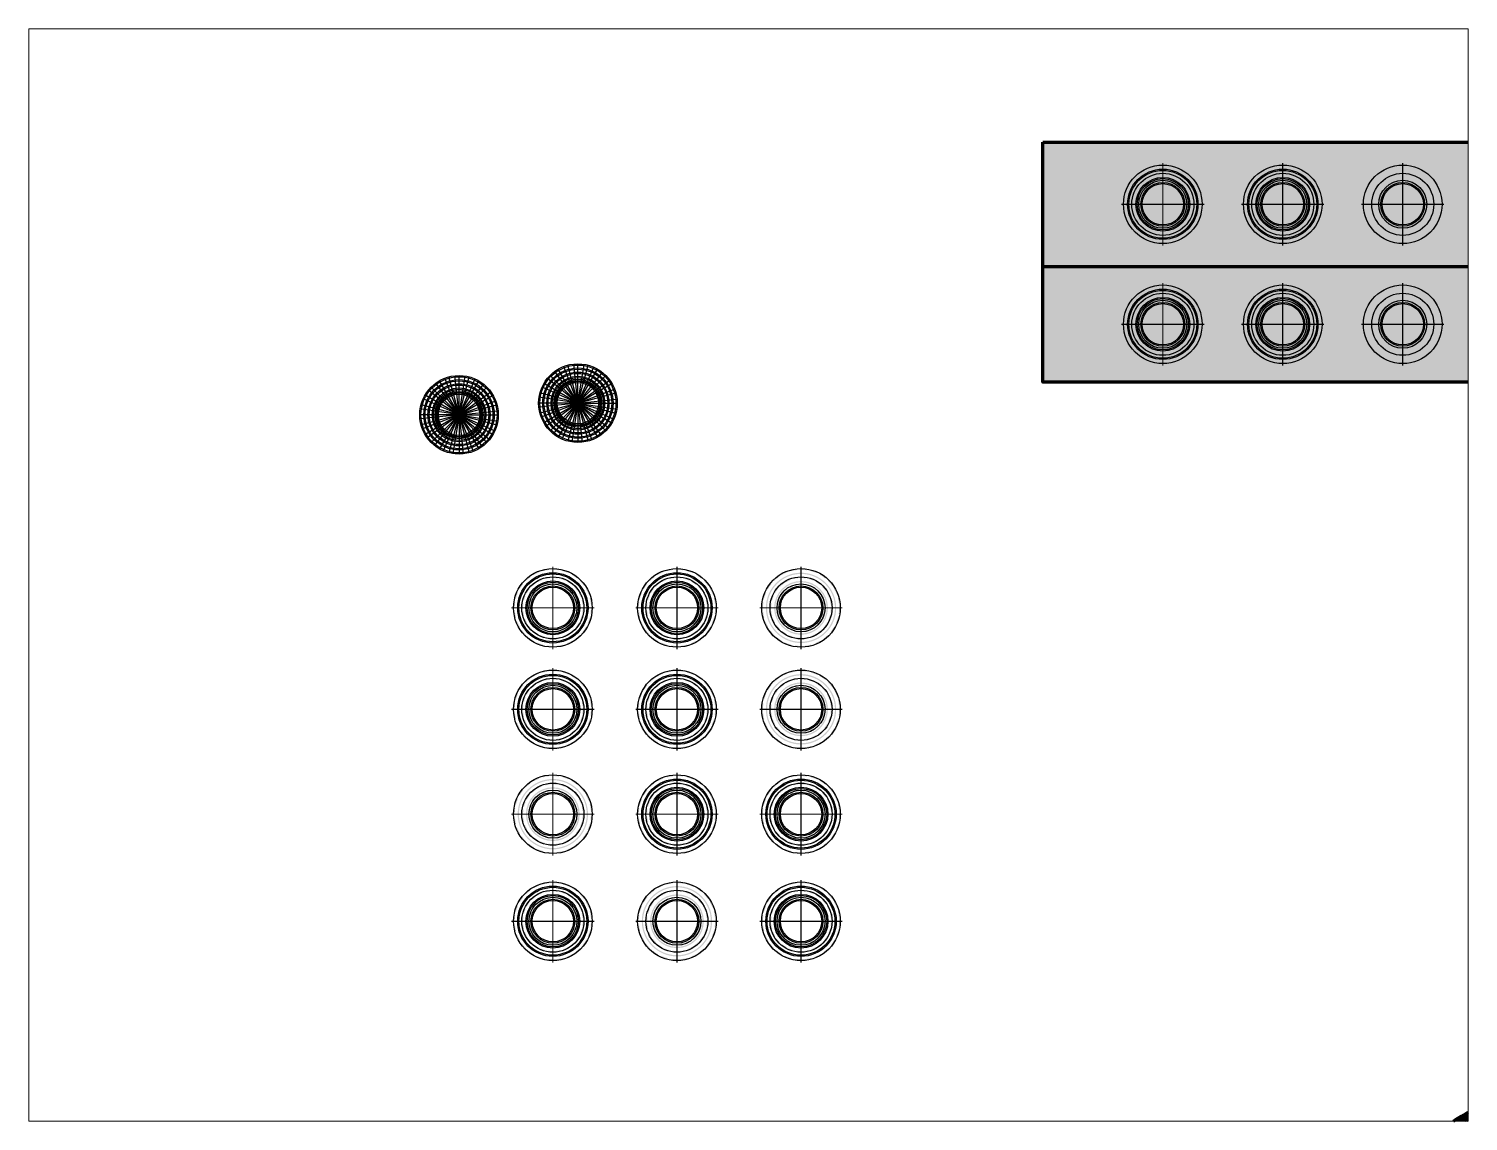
# Paper-space layout '布局2' of a CAD drawing. Header units: millimetres. Extents: x 26 to 231, y 20 to 176.
# The model-space entities are those that its viewports show. They can reach past a viewport. Long polylines and large blocks are cut down to what shows.
import ezdxf

# ---------------------------------------------------------------- set-up
doc = ezdxf.new("R2010")
doc.units = ezdxf.units.MM

msp = doc.modelspace()

# ---------------------------------------------------------------- hatches: boundary and pattern name
at = {"lineweight": 140, "true_color": 0xffffff}
h = msp.add_hatch(color=7, dxfattribs=at)
h.dxf.hatch_style = 1
h.paths.add_polyline_path([(2741, 2111.8), (2161, 2111.8), (2161, 1961.8), (2741, 1961.8)])
h.paths.add_polyline_path([(2741, 1961.8), (2161, 1961.8), (2161, 1821.8), (2741, 1821.8)])
h = msp.add_hatch(color=90)
h.dxf.hatch_style = 1
h.paths.add_polyline_path([(2353.5, 2036.8), (2352, 2036.8, -0.03929), (2351.5, 2029.6), (2352.9, 2029.4, 0.03929)])
h.paths.add_polyline_path([(2351.9, 2049.1), (2350.5, 2048.7, -0.03929), (2351.8, 2041.6), (2353.3, 2041.8, 0.03929)])
h.paths.add_polyline_path([(2347.2, 2060.6), (2345.9, 2059.8, -0.03929), (2349, 2053.3), (2350.4, 2053.8, 0.03929)])
h.paths.add_polyline_path([(2339.6, 2070.4), (2338.6, 2069.3, -0.03929), (2343.2, 2063.8), (2344.5, 2064.7, 0.03929)])
h.paths.add_polyline_path([(2329.8, 2077.9), (2329, 2076.6, -0.03929), (2335, 2072.6), (2335.9, 2073.7, 0.03929)])
h.paths.add_polyline_path([(2325.3, 2080.2, 0.03929), (2318.3, 2082.7), (2317.9, 2081.2, -0.03929), (2324.7, 2078.8)])
h.paths.add_polyline_path([(2313.5, 2083.7, 0.03929), (2306, 2084.3), (2306, 2082.8, -0.03929), (2313.2, 2082.2)])
h.paths.add_polyline_path([(2301.1, 2084.1, 0.03929), (2293.7, 2082.7), (2294.1, 2081.2, -0.03929), (2301.2, 2082.6)])
h.paths.add_polyline_path([(2289.5, 2079.8), (2289, 2081.2, 0.03929), (2282.3, 2077.9), (2283, 2076.6, -0.03929)])
h.paths.add_polyline_path([(2279, 2074), (2278.1, 2075.2, 0.03929), (2272.4, 2070.4), (2273.5, 2069.3, -0.03929)])
h.paths.add_polyline_path([(2270.3, 2065.8), (2269.1, 2066.7, 0.03929), (2264.9, 2060.6), (2266.2, 2059.8, -0.03929)])
h.paths.add_polyline_path([(2264, 2055.5), (2262.6, 2056.1, 0.03929), (2260.1, 2049.1), (2261.6, 2048.7, -0.03929)])
h.paths.add_polyline_path([(2260.6, 2044), (2259.1, 2044.2, 0.03929), (2258.5, 2036.8), (2260, 2036.8, -0.03929)])
h.paths.add_polyline_path([(2260.3, 2032), (2258.8, 2031.8, 0.03929), (2260.1, 2024.5), (2261.6, 2024.9, -0.03929)])
h.paths.add_polyline_path([(2263.1, 2020.3), (2261.7, 2019.8, 0.03929), (2264.9, 2013.1), (2266.2, 2013.8, -0.03929)])
h.paths.add_polyline_path([(2268.8, 2009.8), (2267.6, 2008.9, 0.03929), (2272.4, 2003.2), (2273.5, 2004.3, -0.03929)])
h.paths.add_polyline_path([(2277.1, 2001.1), (2276.1, 1999.9, 0.03929), (2282.3, 1995.7), (2283, 1997, -0.03929)])
h.paths.add_polyline_path([(2287.3, 1994.8), (2286.7, 1993.4, 0.03929), (2293.7, 1990.9), (2294.1, 1992.4, -0.03929)])
h.paths.add_polyline_path([(2306, 1990.8, -0.03929), (2298.8, 1991.4), (2298.6, 1989.9, 0.03929), (2306, 1989.3)])
h.paths.add_polyline_path([(2318.3, 1990.9), (2317.9, 1992.4, -0.03929), (2310.8, 1991.1), (2311, 1989.6, 0.03929)])
h.paths.add_polyline_path([(2329.8, 1995.7), (2329, 1997, -0.03929), (2322.5, 1993.9), (2323, 1992.5, 0.03929)])
h.paths.add_polyline_path([(2339.6, 2003.2), (2338.6, 2004.3, -0.03929), (2333.1, 1999.6), (2333.9, 1998.4, 0.03929)])
h.paths.add_polyline_path([(2347.2, 2013.1), (2345.9, 2013.8, -0.03929), (2341.8, 2007.9), (2342.9, 2006.9, 0.03929)])
h.paths.add_polyline_path([(2351.9, 2024.5), (2350.5, 2024.9, -0.03929), (2348, 2018.1), (2349.4, 2017.5, 0.03929)])
h.paths.add_polyline_path([(2342.2, 2027.1), (2340.8, 2027.5, -0.03929), (2338.9, 2022.2), (2340.3, 2021.6, 0.03929)])
h.paths.add_polyline_path([(2338.5, 2018.1), (2337.2, 2018.8, -0.03929), (2334, 2014.2), (2335.2, 2013.2, 0.03929)])
h.paths.add_polyline_path([(2332.5, 2010.3), (2331.5, 2011.4, -0.03929), (2327.2, 2007.7), (2328.1, 2006.5, 0.03929)])
h.paths.add_polyline_path([(2324.8, 2004.3), (2324, 2005.6, -0.03929), (2318.9, 2003.2), (2319.5, 2001.8, 0.03929)])
h.paths.add_polyline_path([(2315.7, 2000.6), (2315.3, 2002, -0.03929), (2309.8, 2001), (2309.9, 1999.5, 0.03929)])
h.paths.add_polyline_path([(2306, 2000.8, -0.03929), (2300.4, 2001.3), (2300.2, 1999.8, 0.03929), (2306, 1999.3)])
h.paths.add_polyline_path([(2296.7, 2002, -0.03929), (2291.4, 2003.9), (2290.8, 2002.6, 0.03929), (2296.3, 2000.6)])
h.paths.add_polyline_path([(2283.4, 2008.8), (2282.4, 2007.7, 0.03929), (2287.3, 2004.3), (2288, 2005.6, -0.03929)])
h.paths.add_polyline_path([(2276.9, 2015.7), (2275.7, 2014.8, 0.03929), (2279.5, 2010.3), (2280.6, 2011.4, -0.03929)])
h.paths.add_polyline_path([(2272.4, 2023.9), (2271, 2023.4, 0.03929), (2273.5, 2018.1), (2274.8, 2018.8, -0.03929)])
h.paths.add_polyline_path([(2270.2, 2033), (2268.7, 2032.9, 0.03929), (2269.8, 2027.1), (2271.3, 2027.5, -0.03929)])
h.paths.add_polyline_path([(2270.5, 2042.4), (2269, 2042.7, 0.03929), (2268.5, 2036.8), (2270, 2036.8, -0.03929)])
h.paths.add_polyline_path([(2273.1, 2051.5), (2271.8, 2052.1, 0.03929), (2269.8, 2046.5), (2271.3, 2046.1, -0.03929)])
h.paths.add_polyline_path([(2278, 2059.5), (2276.9, 2060.4, 0.03929), (2273.5, 2055.6), (2274.8, 2054.8, -0.03929)])
h.paths.add_polyline_path([(2284.9, 2065.9), (2284, 2067.1, 0.03929), (2279.5, 2063.3), (2280.6, 2062.3, -0.03929)])
h.paths.add_polyline_path([(2293.1, 2070.4), (2292.6, 2071.8, 0.03929), (2287.3, 2069.3), (2288, 2068, -0.03929)])
h.paths.add_polyline_path([(2302.1, 2074.1, 0.03929), (2296.3, 2073), (2296.7, 2071.6, -0.03929), (2302.3, 2072.6)])
h.paths.add_polyline_path([(2311.9, 2073.8, 0.03929), (2306, 2074.3), (2306, 2072.8, -0.03929), (2311.7, 2072.4)])
h.paths.add_polyline_path([(2315.7, 2073), (2315.3, 2071.6, -0.03929), (2320.7, 2069.7), (2321.3, 2071.1, 0.03929)])
h.paths.add_polyline_path([(2324.8, 2069.3), (2324, 2068, -0.03929), (2328.7, 2064.8), (2329.6, 2066, 0.03929)])
h.paths.add_polyline_path([(2332.5, 2063.3), (2331.5, 2062.3, -0.03929), (2335.1, 2058), (2336.4, 2058.9, 0.03929)])
h.paths.add_polyline_path([(2338.5, 2055.6), (2337.2, 2054.8, -0.03929), (2339.6, 2049.7), (2341, 2050.2, 0.03929)])
h.paths.add_polyline_path([(2342.2, 2046.5), (2340.8, 2046.1, -0.03929), (2341.8, 2040.6), (2343.3, 2040.7, 0.03929)])
h.paths.add_polyline_path([(2343.5, 2036.8), (2342, 2036.8, -0.03929), (2341.6, 2031.2), (2343.1, 2030.9, 0.03929)])
h.paths.add_polyline_path([(2335, 2036.8), (2333.5, 2036.8, -0.03929), (2333.2, 2032.5), (2334.7, 2032.3, 0.03929)])
h.paths.add_polyline_path([(2334, 2044.3), (2332.6, 2043.9, -0.03929), (2333.4, 2039.7), (2334.9, 2039.8, 0.03929)])
h.paths.add_polyline_path([(2331.1, 2051.3), (2329.8, 2050.6, -0.03929), (2331.7, 2046.7), (2333.1, 2047.2, 0.03929)])
h.paths.add_polyline_path([(2326.5, 2057.3), (2325.5, 2056.3, -0.03929), (2328.3, 2053), (2329.5, 2053.9, 0.03929)])
h.paths.add_polyline_path([(2324.3, 2059.3, 0.03929), (2320.5, 2061.9), (2319.8, 2060.6, -0.03929), (2323.3, 2058.2)])
h.paths.add_polyline_path([(2317.8, 2063.3, 0.03929), (2313.5, 2064.8), (2313.1, 2063.4, -0.03929), (2317.2, 2061.9)])
h.paths.add_polyline_path([(2310.6, 2065.5, 0.03929), (2306, 2065.8), (2306, 2064.3, -0.03929), (2310.3, 2064)])
h.paths.add_polyline_path([(2303, 2065.7, 0.03929), (2298.5, 2064.8), (2298.9, 2063.4, -0.03929), (2303.1, 2064.2)])
h.paths.add_polyline_path([(2296.2, 2062.5), (2295.6, 2063.9, 0.03929), (2291.5, 2061.9), (2292.3, 2060.6, -0.03929)])
h.paths.add_polyline_path([(2289.9, 2059.1), (2289, 2060.3, 0.03929), (2285.5, 2057.3), (2286.6, 2056.3, -0.03929)])
h.paths.add_polyline_path([(2284.7, 2054.1), (2283.5, 2055.1, 0.03929), (2280.9, 2051.3), (2282.2, 2050.6, -0.03929)])
h.paths.add_polyline_path([(2280.9, 2048), (2279.5, 2048.6, 0.03929), (2278, 2044.3), (2279.5, 2043.9, -0.03929)])
h.paths.add_polyline_path([(2278.9, 2041.1), (2277.4, 2041.3, 0.03929), (2277, 2036.8), (2278.5, 2036.8, -0.03929)])
h.paths.add_polyline_path([(2278.7, 2033.9), (2277.2, 2033.8, 0.03929), (2278, 2029.3), (2279.5, 2029.7, -0.03929)])
h.paths.add_polyline_path([(2280.4, 2027), (2279, 2026.4, 0.03929), (2280.9, 2022.3), (2282.2, 2023.1, -0.03929)])
h.paths.add_polyline_path([(2283.8, 2020.6), (2282.6, 2019.8, 0.03929), (2285.5, 2016.3), (2286.6, 2017.4, -0.03929)])
h.paths.add_polyline_path([(2288.7, 2015.4), (2287.8, 2014.3, 0.03929), (2291.5, 2011.7), (2292.3, 2013, -0.03929)])
h.paths.add_polyline_path([(2294.8, 2011.7), (2294.2, 2010.3, 0.03929), (2298.5, 2008.8), (2298.9, 2010.2, -0.03929)])
h.paths.add_polyline_path([(2306, 2009.3, -0.03929), (2301.7, 2009.6), (2301.5, 2008.2, 0.03929), (2306, 2007.8)])
h.paths.add_polyline_path([(2313.1, 2010.2, -0.03929), (2308.9, 2009.5), (2309.1, 2008, 0.03929), (2313.5, 2008.8)])
h.paths.add_polyline_path([(2320.5, 2011.7), (2319.8, 2013, -0.03929), (2315.9, 2011.1), (2316.4, 2009.7, 0.03929)])
h.paths.add_polyline_path([(2326.5, 2016.3), (2325.5, 2017.4, -0.03929), (2322.2, 2014.6), (2323.1, 2013.3, 0.03929)])
h.paths.add_polyline_path([(2331.1, 2022.3), (2329.8, 2023.1, -0.03929), (2327.4, 2019.5), (2328.6, 2018.6, 0.03929)])
h.paths.add_polyline_path([(2334, 2029.3), (2332.6, 2029.7, -0.03929), (2331.1, 2025.6), (2332.5, 2025, 0.03929)])
at = {"lineweight": 140}
h = msp.add_hatch(color=3, dxfattribs=at)
h.dxf.hatch_style = 1
h.paths.add_polyline_path([(2263.5, 2036.8, 1), (2348.5, 2036.8, 1)])
h.paths.add_polyline_path([(2347, 2036.8, -1), (2265, 2036.8, -1)], flags=16)
h.paths.add_polyline_path([(2343.5, 2036.8, -1), (2268.5, 2036.8, -1)], flags=0)
h.paths.add_polyline_path([(2338.5, 2036.8, -1), (2273.5, 2036.8, -1)], flags=0)
h.paths.add_polyline_path([(2337, 2036.8, -1), (2275, 2036.8, -1)], flags=0)
h.paths.add_polyline_path([(2335, 2036.8, -1), (2277, 2036.8, -1)], flags=0)
h.paths.add_polyline_path([(2332.5, 2036.8, -1), (2279.5, 2036.8, -1)], flags=0)
h.paths.add_polyline_path([(2331, 2036.8, -1), (2281, 2036.8, -1)], flags=0)
h = msp.add_hatch(color=1)
h.dxf.hatch_style = 1
h.paths.add_polyline_path([(2498.5, 2036.8), (2497, 2036.8, -0.03929), (2496.5, 2029.6), (2497.9, 2029.4, 0.03929)])
h.paths.add_polyline_path([(2496.9, 2049.1), (2495.5, 2048.7, -0.03929), (2496.8, 2041.6), (2498.3, 2041.8, 0.03929)])
h.paths.add_polyline_path([(2492.2, 2060.6), (2490.9, 2059.8, -0.03929), (2494, 2053.3), (2495.4, 2053.8, 0.03929)])
h.paths.add_polyline_path([(2484.6, 2070.4), (2483.6, 2069.3, -0.03929), (2488.2, 2063.8), (2489.5, 2064.7, 0.03929)])
h.paths.add_polyline_path([(2474.8, 2077.9), (2474, 2076.6, -0.03929), (2480, 2072.6), (2480.9, 2073.7, 0.03929)])
h.paths.add_polyline_path([(2463.3, 2082.7), (2462.9, 2081.2, -0.03929), (2469.7, 2078.8), (2470.3, 2080.2, 0.03929)])
h.paths.add_polyline_path([(2458.5, 2083.7, 0.03929), (2451, 2084.3), (2451, 2082.8, -0.03929), (2458.2, 2082.2)])
h.paths.add_polyline_path([(2446.1, 2084.1, 0.03929), (2438.7, 2082.7), (2439.1, 2081.2, -0.03929), (2446.2, 2082.6)])
h.paths.add_polyline_path([(2434.5, 2079.8), (2434, 2081.2, 0.03929), (2427.3, 2077.9), (2428, 2076.6, -0.03929)])
h.paths.add_polyline_path([(2424, 2074), (2423.1, 2075.2, 0.03929), (2417.4, 2070.4), (2418.5, 2069.3, -0.03929)])
h.paths.add_polyline_path([(2415.3, 2065.8), (2414.1, 2066.7, 0.03929), (2409.9, 2060.6), (2411.2, 2059.8, -0.03929)])
h.paths.add_polyline_path([(2409, 2055.5), (2407.6, 2056.1, 0.03929), (2405.1, 2049.1), (2406.6, 2048.7, -0.03929)])
h.paths.add_polyline_path([(2405.6, 2044), (2404.1, 2044.2, 0.03929), (2403.5, 2036.8), (2405, 2036.8, -0.03929)])
h.paths.add_polyline_path([(2405.3, 2032), (2403.8, 2031.8, 0.03929), (2405.1, 2024.5), (2406.6, 2024.9, -0.03929)])
h.paths.add_polyline_path([(2408.1, 2020.3), (2406.7, 2019.8, 0.03929), (2409.9, 2013.1), (2411.2, 2013.8, -0.03929)])
h.paths.add_polyline_path([(2413.8, 2009.8), (2412.6, 2008.9, 0.03929), (2417.4, 2003.2), (2418.5, 2004.3, -0.03929)])
h.paths.add_polyline_path([(2422.1, 2001.1), (2421.1, 1999.9, 0.03929), (2427.3, 1995.7), (2428, 1997, -0.03929)])
h.paths.add_polyline_path([(2439.1, 1992.4, -0.03929), (2432.3, 1994.8), (2431.7, 1993.4, 0.03929), (2438.7, 1990.9)])
h.paths.add_polyline_path([(2451, 1990.8, -0.03929), (2443.8, 1991.4), (2443.6, 1989.9, 0.03929), (2451, 1989.3)])
h.paths.add_polyline_path([(2463.3, 1990.9), (2462.9, 1992.4, -0.03929), (2455.8, 1991.1), (2456, 1989.6, 0.03929)])
h.paths.add_polyline_path([(2474.8, 1995.7), (2474, 1997, -0.03929), (2467.5, 1993.9), (2468, 1992.5, 0.03929)])
h.paths.add_polyline_path([(2484.6, 2003.2), (2483.6, 2004.3, -0.03929), (2478.1, 1999.6), (2478.9, 1998.4, 0.03929)])
h.paths.add_polyline_path([(2492.2, 2013.1), (2490.9, 2013.8, -0.03929), (2486.8, 2007.9), (2487.9, 2006.9, 0.03929)])
h.paths.add_polyline_path([(2496.9, 2024.5), (2495.5, 2024.9, -0.03929), (2493, 2018.1), (2494.4, 2017.5, 0.03929)])
h.paths.add_polyline_path([(2487.2, 2027.1), (2485.8, 2027.5, -0.03929), (2483.9, 2022.2), (2485.3, 2021.6, 0.03929)])
h.paths.add_polyline_path([(2483.5, 2018.1), (2482.2, 2018.8, -0.03929), (2479, 2014.2), (2480.2, 2013.2, 0.03929)])
h.paths.add_polyline_path([(2477.5, 2010.3), (2476.5, 2011.4, -0.03929), (2472.2, 2007.7), (2473.1, 2006.5, 0.03929)])
h.paths.add_polyline_path([(2469, 2005.6, -0.03929), (2463.9, 2003.2), (2464.5, 2001.8, 0.03929), (2469.8, 2004.3)])
h.paths.add_polyline_path([(2460.3, 2002, -0.03929), (2454.8, 2001), (2454.9, 1999.5, 0.03929), (2460.7, 2000.6)])
h.paths.add_polyline_path([(2451, 2000.8, -0.03929), (2445.4, 2001.3), (2445.2, 1999.8, 0.03929), (2451, 1999.3)])
h.paths.add_polyline_path([(2441.7, 2002, -0.03929), (2436.4, 2003.9), (2435.8, 2002.6, 0.03929), (2441.3, 2000.6)])
h.paths.add_polyline_path([(2428.4, 2008.8), (2427.4, 2007.7, 0.03929), (2432.3, 2004.3), (2433, 2005.6, -0.03929)])
h.paths.add_polyline_path([(2421.9, 2015.7), (2420.7, 2014.8, 0.03929), (2424.5, 2010.3), (2425.6, 2011.4, -0.03929)])
h.paths.add_polyline_path([(2417.4, 2023.9), (2416, 2023.4, 0.03929), (2418.5, 2018.1), (2419.8, 2018.8, -0.03929)])
h.paths.add_polyline_path([(2415.2, 2033), (2413.7, 2032.9, 0.03929), (2414.8, 2027.1), (2416.3, 2027.5, -0.03929)])
h.paths.add_polyline_path([(2415.5, 2042.4), (2414, 2042.7, 0.03929), (2413.5, 2036.8), (2415, 2036.8, -0.03929)])
h.paths.add_polyline_path([(2418.1, 2051.5), (2416.8, 2052.1, 0.03929), (2414.8, 2046.5), (2416.3, 2046.1, -0.03929)])
h.paths.add_polyline_path([(2423, 2059.5), (2421.9, 2060.4, 0.03929), (2418.5, 2055.6), (2419.8, 2054.8, -0.03929)])
h.paths.add_polyline_path([(2429.9, 2065.9), (2429, 2067.1, 0.03929), (2424.5, 2063.3), (2425.6, 2062.3, -0.03929)])
h.paths.add_polyline_path([(2438.1, 2070.4), (2437.6, 2071.8, 0.03929), (2432.3, 2069.3), (2433, 2068, -0.03929)])
h.paths.add_polyline_path([(2447.1, 2074.1, 0.03929), (2441.3, 2073), (2441.7, 2071.6, -0.03929), (2447.3, 2072.6)])
h.paths.add_polyline_path([(2456.9, 2073.8, 0.03929), (2451, 2074.3), (2451, 2072.8, -0.03929), (2456.7, 2072.4)])
h.paths.add_polyline_path([(2460.7, 2073), (2460.3, 2071.6, -0.03929), (2465.7, 2069.7), (2466.3, 2071.1, 0.03929)])
h.paths.add_polyline_path([(2469.8, 2069.3), (2469, 2068, -0.03929), (2473.7, 2064.8), (2474.6, 2066, 0.03929)])
h.paths.add_polyline_path([(2477.5, 2063.3), (2476.5, 2062.3, -0.03929), (2480.1, 2058), (2481.4, 2058.9, 0.03929)])
h.paths.add_polyline_path([(2483.5, 2055.6), (2482.2, 2054.8, -0.03929), (2484.6, 2049.7), (2486, 2050.2, 0.03929)])
h.paths.add_polyline_path([(2487.2, 2046.5), (2485.8, 2046.1, -0.03929), (2486.8, 2040.6), (2488.3, 2040.7, 0.03929)])
h.paths.add_polyline_path([(2488.5, 2036.8), (2487, 2036.8, -0.03929), (2486.6, 2031.2), (2488.1, 2030.9, 0.03929)])
h.paths.add_polyline_path([(2480, 2036.8), (2478.5, 2036.8, -0.03929), (2478.2, 2032.5), (2479.7, 2032.3, 0.03929)])
h.paths.add_polyline_path([(2479, 2044.3), (2477.6, 2043.9, -0.03929), (2478.4, 2039.7), (2479.9, 2039.8, 0.03929)])
h.paths.add_polyline_path([(2476.1, 2051.3), (2474.8, 2050.6, -0.03929), (2476.7, 2046.7), (2478.1, 2047.2, 0.03929)])
h.paths.add_polyline_path([(2471.5, 2057.3), (2470.5, 2056.3, -0.03929), (2473.3, 2053), (2474.5, 2053.9, 0.03929)])
h.paths.add_polyline_path([(2465.5, 2061.9), (2464.8, 2060.6, -0.03929), (2468.3, 2058.2), (2469.3, 2059.3, 0.03929)])
h.paths.add_polyline_path([(2462.8, 2063.3, 0.03929), (2458.5, 2064.8), (2458.1, 2063.4, -0.03929), (2462.2, 2061.9)])
h.paths.add_polyline_path([(2455.6, 2065.5, 0.03929), (2451, 2065.8), (2451, 2064.3, -0.03929), (2455.3, 2064)])
h.paths.add_polyline_path([(2448, 2065.7, 0.03929), (2443.5, 2064.8), (2443.9, 2063.4, -0.03929), (2448.1, 2064.2)])
h.paths.add_polyline_path([(2441.2, 2062.5), (2440.6, 2063.9, 0.03929), (2436.5, 2061.9), (2437.3, 2060.6, -0.03929)])
h.paths.add_polyline_path([(2434.9, 2059.1), (2434, 2060.3, 0.03929), (2430.5, 2057.3), (2431.6, 2056.3, -0.03929)])
h.paths.add_polyline_path([(2429.7, 2054.1), (2428.5, 2055.1, 0.03929), (2425.9, 2051.3), (2427.2, 2050.6, -0.03929)])
h.paths.add_polyline_path([(2425.9, 2048), (2424.5, 2048.6, 0.03929), (2423, 2044.3), (2424.5, 2043.9, -0.03929)])
h.paths.add_polyline_path([(2423.9, 2041.1), (2422.4, 2041.3, 0.03929), (2422, 2036.8), (2423.5, 2036.8, -0.03929)])
h.paths.add_polyline_path([(2423.7, 2033.9), (2422.2, 2033.8, 0.03929), (2423, 2029.3), (2424.5, 2029.7, -0.03929)])
h.paths.add_polyline_path([(2425.4, 2027), (2424, 2026.4, 0.03929), (2425.9, 2022.3), (2427.2, 2023.1, -0.03929)])
h.paths.add_polyline_path([(2428.8, 2020.6), (2427.6, 2019.8, 0.03929), (2430.5, 2016.3), (2431.6, 2017.4, -0.03929)])
h.paths.add_polyline_path([(2437.3, 2013, -0.03929), (2433.7, 2015.4), (2432.8, 2014.3, 0.03929), (2436.5, 2011.7)])
h.paths.add_polyline_path([(2439.8, 2011.7), (2439.2, 2010.3, 0.03929), (2443.5, 2008.8), (2443.9, 2010.2, -0.03929)])
h.paths.add_polyline_path([(2451, 2009.3, -0.03929), (2446.7, 2009.6), (2446.5, 2008.2, 0.03929), (2451, 2007.8)])
h.paths.add_polyline_path([(2458.1, 2010.2, -0.03929), (2453.9, 2009.5), (2454.1, 2008, 0.03929), (2458.5, 2008.8)])
h.paths.add_polyline_path([(2465.5, 2011.7), (2464.8, 2013, -0.03929), (2460.9, 2011.1), (2461.4, 2009.7, 0.03929)])
h.paths.add_polyline_path([(2471.5, 2016.3), (2470.5, 2017.4, -0.03929), (2467.2, 2014.6), (2468.1, 2013.3, 0.03929)])
h.paths.add_polyline_path([(2476.1, 2022.3), (2474.8, 2023.1, -0.03929), (2472.4, 2019.5), (2473.6, 2018.6, 0.03929)])
h.paths.add_polyline_path([(2479, 2029.3), (2477.6, 2029.7, -0.03929), (2476.1, 2025.6), (2477.5, 2025, 0.03929)])
h = msp.add_hatch(color=1, dxfattribs=at)
h.dxf.hatch_style = 1
h.paths.add_polyline_path([(2493.5, 2036.8, 1), (2408.5, 2036.8, 1)])
h.paths.add_polyline_path([(2492, 2036.8, -1), (2410, 2036.8, -1)], flags=16)
h.paths.add_polyline_path([(2488.5, 2036.8, -1), (2413.5, 2036.8, -1)], flags=0)
h.paths.add_polyline_path([(2483.5, 2036.8, -1), (2418.5, 2036.8, -1)], flags=0)
h.paths.add_polyline_path([(2482, 2036.8, -1), (2420, 2036.8, -1)], flags=0)
h.paths.add_polyline_path([(2480, 2036.8, -1), (2422, 2036.8, -1)], flags=0)
h.paths.add_polyline_path([(2477.5, 2036.8, -1), (2424.5, 2036.8, -1)], flags=0)
h.paths.add_polyline_path([(2476, 2036.8, -1), (2426, 2036.8, -1)], flags=0)
h = msp.add_hatch(color=5)
h.dxf.hatch_style = 1
h.paths.add_polyline_path([(2641.9, 2024.5), (2640.5, 2024.9, -0.03929), (2638, 2018.1), (2639.4, 2017.5, 0.03929)])
h.paths.add_polyline_path([(2637.2, 2013.1), (2635.9, 2013.8, -0.03929), (2631.8, 2007.9), (2632.9, 2006.9, 0.03929)])
h.paths.add_polyline_path([(2643.5, 2036.8), (2642, 2036.8, -0.03929), (2641.5, 2029.6), (2642.9, 2029.4, 0.03929)])
h.paths.add_polyline_path([(2641.9, 2049.1), (2640.5, 2048.7, -0.03929), (2641.8, 2041.6), (2643.3, 2041.8, 0.03929)])
h.paths.add_polyline_path([(2637.2, 2060.6), (2635.9, 2059.8, -0.03929), (2639, 2053.3), (2640.4, 2053.8, 0.03929)])
h.paths.add_polyline_path([(2629.6, 2070.4), (2628.6, 2069.3, -0.03929), (2633.2, 2063.8), (2634.5, 2064.7, 0.03929)])
h.paths.add_polyline_path([(2619.8, 2077.9), (2619, 2076.6, -0.03929), (2625, 2072.6), (2625.9, 2073.7, 0.03929)])
h.paths.add_polyline_path([(2608.3, 2082.7), (2607.9, 2081.2, -0.03929), (2614.7, 2078.8), (2615.3, 2080.2, 0.03929)])
h.paths.add_polyline_path([(2603.5, 2083.7, 0.03929), (2596, 2084.3), (2596, 2082.8, -0.03929), (2603.2, 2082.2)])
h.paths.add_polyline_path([(2591.2, 2082.6), (2591.1, 2084.1, 0.03929), (2583.7, 2082.7), (2584.1, 2081.2, -0.03929)])
h.paths.add_polyline_path([(2579.5, 2079.8), (2579, 2081.2, 0.03929), (2572.3, 2077.9), (2573, 2076.6, -0.03929)])
h.paths.add_polyline_path([(2569, 2074), (2568.1, 2075.2, 0.03929), (2562.4, 2070.4), (2563.5, 2069.3, -0.03929)])
h.paths.add_polyline_path([(2560.3, 2065.8), (2559.1, 2066.7, 0.03929), (2554.9, 2060.6), (2556.2, 2059.8, -0.03929)])
h.paths.add_polyline_path([(2550.6, 2044), (2549.1, 2044.2, 0.03929), (2548.5, 2036.8), (2550, 2036.8, -0.03929)])
h.paths.add_polyline_path([(2554, 2055.5), (2552.6, 2056.1, 0.03929), (2550.1, 2049.1), (2551.6, 2048.7, -0.03929)])
h.paths.add_polyline_path([(2550.3, 2032), (2548.8, 2031.8, 0.03929), (2550.1, 2024.5), (2551.6, 2024.9, -0.03929)])
h.paths.add_polyline_path([(2553.1, 2020.3), (2551.7, 2019.8, 0.03929), (2554.9, 2013.1), (2556.2, 2013.8, -0.03929)])
h.paths.add_polyline_path([(2558.8, 2009.8), (2557.6, 2008.9, 0.03929), (2562.4, 2003.2), (2563.5, 2004.3, -0.03929)])
h.paths.add_polyline_path([(2567.1, 2001.1), (2566.1, 1999.9, 0.03929), (2572.3, 1995.7), (2573, 1997, -0.03929)])
h.paths.add_polyline_path([(2577.3, 1994.8), (2576.7, 1993.4, 0.03929), (2583.7, 1990.9), (2584.1, 1992.4, -0.03929)])
h.paths.add_polyline_path([(2596, 1990.8, -0.03929), (2588.8, 1991.4), (2588.6, 1989.9, 0.03929), (2596, 1989.3)])
h.paths.add_polyline_path([(2608.3, 1990.9), (2607.9, 1992.4, -0.03929), (2600.8, 1991.1), (2601, 1989.6, 0.03929)])
h.paths.add_polyline_path([(2619.8, 1995.7), (2619, 1997, -0.03929), (2612.5, 1993.9), (2613, 1992.5, 0.03929)])
h.paths.add_polyline_path([(2629.6, 2003.2), (2628.6, 2004.3, -0.03929), (2623.1, 1999.6), (2623.9, 1998.4, 0.03929)])
h.paths.add_polyline_path([(2632.2, 2027.1), (2630.8, 2027.5, -0.03929), (2628.9, 2022.2), (2630.3, 2021.6, 0.03929)])
h.paths.add_polyline_path([(2633.5, 2036.8), (2632, 2036.8, -0.03929), (2631.6, 2031.2), (2633.1, 2030.9, 0.03929)])
h = msp.add_hatch(color=5)
h.dxf.hatch_style = 1
h.paths.add_polyline_path([(2569.5, 2036.8, 1), (2622.5, 2036.8, 1)], flags=0)
h.paths.add_polyline_path([(2621, 2036.8, -1), (2571, 2036.8, -1)], flags=0)
h.paths.add_polyline_path([(2563.5, 2036.8, 1), (2628.5, 2036.8, 1)], flags=0)
h.paths.add_polyline_path([(2627, 2036.8, -1), (2565, 2036.8, -1)], flags=0)
h.paths.add_polyline_path([(2625, 2036.8, -1), (2567, 2036.8, -1)], flags=0)
h.paths.add_polyline_path([(2623.5, 2036.8, -1), (2568.5, 2036.8, -1)], flags=0)
h.paths.add_polyline_path([(2622.5, 2036.8, -1), (2569.5, 2036.8, -1)], flags=0)
h.paths.add_polyline_path([(2553.5, 2036.8, 1), (2638.5, 2036.8, 1)])
h.paths.add_polyline_path([(2637, 2036.8, -1), (2555, 2036.8, -1)], flags=16)
h.paths.add_polyline_path([(2633.5, 2036.8, -1), (2558.5, 2036.8, -1)], flags=0)
h.paths.add_polyline_path([(2632, 2036.8, -1), (2560, 2036.8, -1)], flags=0)
h.paths.add_polyline_path([(2628.5, 2036.8, -1), (2563.5, 2036.8, -1)], flags=0)
h = msp.add_hatch(color=5)
h.dxf.hatch_style = 1
h.paths.add_polyline_path([(2632.2, 2046.5), (2630.8, 2046.1, -0.03929), (2631.8, 2040.6), (2633.3, 2040.7, 0.03929)])
h.paths.add_polyline_path([(2628.5, 2055.6), (2627.2, 2054.8, -0.03929), (2629.6, 2049.7), (2631, 2050.2, 0.03929)])
h.paths.add_polyline_path([(2622.5, 2063.3), (2621.5, 2062.3, -0.03929), (2625.1, 2058), (2626.4, 2058.9, 0.03929)])
h.paths.add_polyline_path([(2614.8, 2069.3), (2614, 2068, -0.03929), (2618.7, 2064.8), (2619.6, 2066, 0.03929)])
h.paths.add_polyline_path([(2611.3, 2071.1, 0.03929), (2605.7, 2073), (2605.3, 2071.6, -0.03929), (2610.7, 2069.7)])
h.paths.add_polyline_path([(2601.9, 2073.8, 0.03929), (2596, 2074.3), (2596, 2072.8, -0.03929), (2601.7, 2072.4)])
h.paths.add_polyline_path([(2592.3, 2072.6), (2592.1, 2074.1, 0.03929), (2586.3, 2073), (2586.7, 2071.6, -0.03929)])
h.paths.add_polyline_path([(2583.1, 2070.4), (2582.6, 2071.8, 0.03929), (2577.3, 2069.3), (2578, 2068, -0.03929)])
h.paths.add_polyline_path([(2574.9, 2065.9), (2574, 2067.1, 0.03929), (2569.5, 2063.3), (2570.6, 2062.3, -0.03929)])
h.paths.add_polyline_path([(2568, 2059.5), (2566.9, 2060.4, 0.03929), (2563.5, 2055.6), (2564.8, 2054.8, -0.03929)])
h.paths.add_polyline_path([(2563.1, 2051.5), (2561.8, 2052.1, 0.03929), (2559.8, 2046.5), (2561.3, 2046.1, -0.03929)])
h.paths.add_polyline_path([(2560.5, 2042.4), (2559, 2042.7, 0.03929), (2558.5, 2036.8), (2560, 2036.8, -0.03929)])
h.paths.add_polyline_path([(2560.2, 2033), (2558.7, 2032.9, 0.03929), (2559.8, 2027.1), (2561.3, 2027.5, -0.03929)])
h.paths.add_polyline_path([(2562.4, 2023.9), (2561, 2023.4, 0.03929), (2563.5, 2018.1), (2564.8, 2018.8, -0.03929)])
h.paths.add_polyline_path([(2566.9, 2015.7), (2565.7, 2014.8, 0.03929), (2569.5, 2010.3), (2570.6, 2011.4, -0.03929)])
h.paths.add_polyline_path([(2573.4, 2008.8), (2572.4, 2007.7, 0.03929), (2577.3, 2004.3), (2578, 2005.6, -0.03929)])
h.paths.add_polyline_path([(2581.4, 2003.9), (2580.8, 2002.6, 0.03929), (2586.3, 2000.6), (2586.7, 2002, -0.03929)])
h.paths.add_polyline_path([(2596, 2000.8, -0.03929), (2590.4, 2001.3), (2590.2, 1999.8, 0.03929), (2596, 1999.3)])
h.paths.add_polyline_path([(2605.3, 2002, -0.03929), (2599.8, 2001), (2599.9, 1999.5, 0.03929), (2605.7, 2000.6)])
h.paths.add_polyline_path([(2614.8, 2004.3), (2614, 2005.6, -0.03929), (2608.9, 2003.2), (2609.5, 2001.8, 0.03929)])
h.paths.add_polyline_path([(2622.5, 2010.3), (2621.5, 2011.4, -0.03929), (2617.2, 2007.7), (2618.1, 2006.5, 0.03929)])
h.paths.add_polyline_path([(2628.5, 2018.1), (2627.2, 2018.8, -0.03929), (2624, 2014.2), (2625.2, 2013.2, 0.03929)])
h.paths.add_polyline_path([(2621.1, 2022.3), (2619.8, 2023.1, -0.03929), (2617.4, 2019.5), (2618.6, 2018.6, 0.03929)])
h.paths.add_polyline_path([(2616.5, 2016.3), (2615.5, 2017.4, -0.03929), (2612.2, 2014.6), (2613.1, 2013.3, 0.03929)])
h.paths.add_polyline_path([(2609.8, 2013, -0.03929), (2605.9, 2011.1), (2606.4, 2009.7, 0.03929), (2610.5, 2011.7)])
h.paths.add_polyline_path([(2603.1, 2010.2, -0.03929), (2598.9, 2009.5), (2599.1, 2008, 0.03929), (2603.5, 2008.8)])
h.paths.add_polyline_path([(2596, 2009.3, -0.03929), (2591.7, 2009.6), (2591.5, 2008.2, 0.03929), (2596, 2007.8)])
h.paths.add_polyline_path([(2588.9, 2010.2, -0.03929), (2584.8, 2011.7), (2584.2, 2010.3, 0.03929), (2588.5, 2008.8)])
h.paths.add_polyline_path([(2578.7, 2015.4), (2577.8, 2014.3, 0.03929), (2581.5, 2011.7), (2582.3, 2013, -0.03929)])
h.paths.add_polyline_path([(2573.8, 2020.6), (2572.6, 2019.8, 0.03929), (2575.5, 2016.3), (2576.6, 2017.4, -0.03929)])
h.paths.add_polyline_path([(2570.4, 2027), (2569, 2026.4, 0.03929), (2570.9, 2022.3), (2572.2, 2023.1, -0.03929)])
h.paths.add_polyline_path([(2568.7, 2033.9), (2567.2, 2033.8, 0.03929), (2568, 2029.3), (2569.5, 2029.7, -0.03929)])
h.paths.add_polyline_path([(2568.9, 2041.1), (2567.4, 2041.3, 0.03929), (2567, 2036.8), (2568.5, 2036.8, -0.03929)])
h.paths.add_polyline_path([(2570.9, 2048), (2569.5, 2048.6, 0.03929), (2568, 2044.3), (2569.5, 2043.9, -0.03929)])
h.paths.add_polyline_path([(2574.7, 2054.1), (2573.5, 2055.1, 0.03929), (2570.9, 2051.3), (2572.2, 2050.6, -0.03929)])
h.paths.add_polyline_path([(2579.9, 2059.1), (2579, 2060.3, 0.03929), (2575.5, 2057.3), (2576.6, 2056.3, -0.03929)])
h.paths.add_polyline_path([(2585.6, 2063.9, 0.03929), (2581.5, 2061.9), (2582.3, 2060.6, -0.03929), (2586.2, 2062.5)])
h.paths.add_polyline_path([(2593, 2065.7, 0.03929), (2588.5, 2064.8), (2588.9, 2063.4, -0.03929), (2593.1, 2064.2)])
h.paths.add_polyline_path([(2600.6, 2065.5, 0.03929), (2596, 2065.8), (2596, 2064.3, -0.03929), (2600.3, 2064)])
h.paths.add_polyline_path([(2603.5, 2064.8), (2603.1, 2063.4, -0.03929), (2607.2, 2061.9), (2607.8, 2063.3, 0.03929)])
h.paths.add_polyline_path([(2610.5, 2061.9), (2609.8, 2060.6, -0.03929), (2613.3, 2058.2), (2614.3, 2059.3, 0.03929)])
h.paths.add_polyline_path([(2616.5, 2057.3), (2615.5, 2056.3, -0.03929), (2618.3, 2053), (2619.5, 2053.9, 0.03929)])
h.paths.add_polyline_path([(2621.1, 2051.3), (2619.8, 2050.6, -0.03929), (2621.7, 2046.7), (2623.1, 2047.2, 0.03929)])
h.paths.add_polyline_path([(2624, 2044.3), (2622.6, 2043.9, -0.03929), (2623.4, 2039.7), (2624.9, 2039.8, 0.03929)])
h.paths.add_polyline_path([(2625, 2036.8), (2623.5, 2036.8, -0.03929), (2623.2, 2032.5), (2624.7, 2032.3, 0.03929)])
h.paths.add_polyline_path([(2624, 2029.3), (2622.6, 2029.7, -0.03929), (2621.1, 2025.6), (2622.5, 2025, 0.03929)])
h = msp.add_hatch(color=3, dxfattribs=at)
h.dxf.hatch_style = 1
h.paths.add_polyline_path([(2273.5, 2036.8, 1), (2338.5, 2036.8, 1)])
h.paths.add_polyline_path([(2337, 2036.8, -1), (2275, 2036.8, -1)], flags=16)
h.paths.add_polyline_path([(2335, 2036.8, -1), (2277, 2036.8, -1)], flags=0)
h.paths.add_polyline_path([(2332.5, 2036.8, -1), (2279.5, 2036.8, -1)], flags=0)
h.paths.add_polyline_path([(2331, 2036.8, -1), (2281, 2036.8, -1)], flags=0)
h = msp.add_hatch(color=3, dxfattribs=at)
h.dxf.hatch_style = 1
h.paths.add_polyline_path([(2332.5, 2036.8, 1), (2279.5, 2036.8, 1)])
h.paths.add_polyline_path([(2331, 2036.8, -1), (2281, 2036.8, -1)], flags=16)
h = msp.add_hatch(color=1, dxfattribs=at)
h.dxf.hatch_style = 1
h.paths.add_polyline_path([(2483.5, 2036.8, 1), (2418.5, 2036.8, 1)])
h.paths.add_polyline_path([(2482, 2036.8, -1), (2420, 2036.8, -1)], flags=16)
h.paths.add_polyline_path([(2480, 2036.8, -1), (2422, 2036.8, -1)], flags=0)
h.paths.add_polyline_path([(2477.5, 2036.8, -1), (2424.5, 2036.8, -1)], flags=0)
h.paths.add_polyline_path([(2476, 2036.8, -1), (2426, 2036.8, -1)], flags=0)
h = msp.add_hatch(color=1, dxfattribs=at)
h.dxf.hatch_style = 1
h.paths.add_polyline_path([(2477.5, 2036.8, 1), (2424.5, 2036.8, 1)])
h.paths.add_polyline_path([(2476, 2036.8, -1), (2426, 2036.8, -1)], flags=16)
h = msp.add_hatch(color=5)
h.dxf.hatch_style = 1
h.paths.add_polyline_path([(2563.5, 2036.8, 1), (2628.5, 2036.8, 1)])
h.paths.add_polyline_path([(2627, 2036.8, -1), (2565, 2036.8, -1)], flags=16)
h.paths.add_polyline_path([(2625, 2036.8, -1), (2567, 2036.8, -1)], flags=0)
h.paths.add_polyline_path([(2623.5, 2036.8, -1), (2568.5, 2036.8, -1)], flags=0)
h.paths.add_polyline_path([(2622.5, 2036.8, -1), (2569.5, 2036.8, -1)], flags=0)
h.paths.add_polyline_path([(2621, 2036.8, -1), (2571, 2036.8, -1)], flags=0)
h.paths.add_polyline_path([(2569.5, 2036.8, 1), (2622.5, 2036.8, 1)], flags=0)
h = msp.add_hatch(color=5)
h.dxf.hatch_style = 1
h.paths.add_polyline_path([(2622.5, 2036.8, 1), (2569.5, 2036.8, 1)])
h.paths.add_polyline_path([(2571, 2036.8, -1), (2621, 2036.8, -1)], flags=16)
h = msp.add_hatch(color=90)
h.dxf.hatch_style = 1
h.paths.add_polyline_path([(2353.5, 1891.8), (2352, 1891.8, -0.03929), (2351.5, 1884.6), (2352.9, 1884.4, 0.03929)])
h.paths.add_polyline_path([(2351.9, 1904.1), (2350.5, 1903.7, -0.03929), (2351.8, 1896.6), (2353.3, 1896.8, 0.03929)])
h.paths.add_polyline_path([(2347.2, 1915.6), (2345.9, 1914.8, -0.03929), (2349, 1908.3), (2350.4, 1908.8, 0.03929)])
h.paths.add_polyline_path([(2339.6, 1925.4), (2338.6, 1924.3, -0.03929), (2343.2, 1918.8), (2344.5, 1919.7, 0.03929)])
h.paths.add_polyline_path([(2329.8, 1932.9), (2329, 1931.6, -0.03929), (2335, 1927.6), (2335.9, 1928.7, 0.03929)])
h.paths.add_polyline_path([(2325.3, 1935.2, 0.03929), (2318.3, 1937.7), (2317.9, 1936.2, -0.03929), (2324.7, 1933.8)])
h.paths.add_polyline_path([(2313.5, 1938.7, 0.03929), (2306, 1939.3), (2306, 1937.8, -0.03929), (2313.2, 1937.2)])
h.paths.add_polyline_path([(2301.1, 1939.1, 0.03929), (2293.7, 1937.7), (2294.1, 1936.2, -0.03929), (2301.2, 1937.6)])
h.paths.add_polyline_path([(2289.5, 1934.8), (2289, 1936.2, 0.03929), (2282.3, 1932.9), (2283, 1931.6, -0.03929)])
h.paths.add_polyline_path([(2279, 1929), (2278.1, 1930.2, 0.03929), (2272.4, 1925.4), (2273.5, 1924.3, -0.03929)])
h.paths.add_polyline_path([(2270.3, 1920.8), (2269.1, 1921.7, 0.03929), (2264.9, 1915.6), (2266.2, 1914.8, -0.03929)])
h.paths.add_polyline_path([(2264, 1910.5), (2262.6, 1911.1, 0.03929), (2260.1, 1904.1), (2261.6, 1903.7, -0.03929)])
h.paths.add_polyline_path([(2260.6, 1899), (2259.1, 1899.2, 0.03929), (2258.5, 1891.8), (2260, 1891.8, -0.03929)])
h.paths.add_polyline_path([(2260.3, 1887), (2258.8, 1886.8, 0.03929), (2260.1, 1879.5), (2261.6, 1879.9, -0.03929)])
h.paths.add_polyline_path([(2263.1, 1875.3), (2261.7, 1874.8, 0.03929), (2264.9, 1868.1), (2266.2, 1868.8, -0.03929)])
h.paths.add_polyline_path([(2268.8, 1864.8), (2267.6, 1863.9, 0.03929), (2272.4, 1858.2), (2273.5, 1859.3, -0.03929)])
h.paths.add_polyline_path([(2277.1, 1856.1), (2276.1, 1854.9, 0.03929), (2282.3, 1850.7), (2283, 1852, -0.03929)])
h.paths.add_polyline_path([(2287.3, 1849.8), (2286.7, 1848.4, 0.03929), (2293.7, 1845.9), (2294.1, 1847.4, -0.03929)])
h.paths.add_polyline_path([(2306, 1845.8, -0.03929), (2298.8, 1846.4), (2298.6, 1844.9, 0.03929), (2306, 1844.3)])
h.paths.add_polyline_path([(2318.3, 1845.9), (2317.9, 1847.4, -0.03929), (2310.8, 1846.1), (2311, 1844.6, 0.03929)])
h.paths.add_polyline_path([(2329.8, 1850.7), (2329, 1852, -0.03929), (2322.5, 1848.9), (2323, 1847.5, 0.03929)])
h.paths.add_polyline_path([(2339.6, 1858.2), (2338.6, 1859.3, -0.03929), (2333.1, 1854.6), (2333.9, 1853.4, 0.03929)])
h.paths.add_polyline_path([(2347.2, 1868.1), (2345.9, 1868.8, -0.03929), (2341.8, 1862.9), (2342.9, 1861.9, 0.03929)])
h.paths.add_polyline_path([(2351.9, 1879.5), (2350.5, 1879.9, -0.03929), (2348, 1873.1), (2349.4, 1872.5, 0.03929)])
h.paths.add_polyline_path([(2342.2, 1882.1), (2340.8, 1882.5, -0.03929), (2338.9, 1877.2), (2340.3, 1876.6, 0.03929)])
h.paths.add_polyline_path([(2338.5, 1873.1), (2337.2, 1873.8, -0.03929), (2334, 1869.2), (2335.2, 1868.2, 0.03929)])
h.paths.add_polyline_path([(2332.5, 1865.3), (2331.5, 1866.4, -0.03929), (2327.2, 1862.7), (2328.1, 1861.5, 0.03929)])
h.paths.add_polyline_path([(2324.8, 1859.3), (2324, 1860.6, -0.03929), (2318.9, 1858.2), (2319.5, 1856.8, 0.03929)])
h.paths.add_polyline_path([(2315.7, 1855.6), (2315.3, 1857, -0.03929), (2309.8, 1856), (2309.9, 1854.5, 0.03929)])
h.paths.add_polyline_path([(2306, 1855.8, -0.03929), (2300.4, 1856.3), (2300.2, 1854.8, 0.03929), (2306, 1854.3)])
h.paths.add_polyline_path([(2296.7, 1857, -0.03929), (2291.4, 1858.9), (2290.8, 1857.6, 0.03929), (2296.3, 1855.6)])
h.paths.add_polyline_path([(2283.4, 1863.8), (2282.4, 1862.7, 0.03929), (2287.3, 1859.3), (2288, 1860.6, -0.03929)])
h.paths.add_polyline_path([(2276.9, 1870.7), (2275.7, 1869.8, 0.03929), (2279.5, 1865.3), (2280.6, 1866.4, -0.03929)])
h.paths.add_polyline_path([(2272.4, 1878.9), (2271, 1878.4, 0.03929), (2273.5, 1873.1), (2274.8, 1873.8, -0.03929)])
h.paths.add_polyline_path([(2270.2, 1888), (2268.7, 1887.9, 0.03929), (2269.8, 1882.1), (2271.3, 1882.5, -0.03929)])
h.paths.add_polyline_path([(2270.5, 1897.4), (2269, 1897.7, 0.03929), (2268.5, 1891.8), (2270, 1891.8, -0.03929)])
h.paths.add_polyline_path([(2273.1, 1906.5), (2271.8, 1907.1, 0.03929), (2269.8, 1901.5), (2271.3, 1901.1, -0.03929)])
h.paths.add_polyline_path([(2278, 1914.5), (2276.9, 1915.4, 0.03929), (2273.5, 1910.6), (2274.8, 1909.8, -0.03929)])
h.paths.add_polyline_path([(2284.9, 1920.9), (2284, 1922.1, 0.03929), (2279.5, 1918.3), (2280.6, 1917.3, -0.03929)])
h.paths.add_polyline_path([(2293.1, 1925.4), (2292.6, 1926.8, 0.03929), (2287.3, 1924.3), (2288, 1923, -0.03929)])
h.paths.add_polyline_path([(2302.1, 1929.1, 0.03929), (2296.3, 1928), (2296.7, 1926.6, -0.03929), (2302.3, 1927.6)])
h.paths.add_polyline_path([(2311.9, 1928.8, 0.03929), (2306, 1929.3), (2306, 1927.8, -0.03929), (2311.7, 1927.4)])
h.paths.add_polyline_path([(2315.7, 1928), (2315.3, 1926.6, -0.03929), (2320.7, 1924.7), (2321.3, 1926.1, 0.03929)])
h.paths.add_polyline_path([(2324.8, 1924.3), (2324, 1923, -0.03929), (2328.7, 1919.8), (2329.6, 1921, 0.03929)])
h.paths.add_polyline_path([(2332.5, 1918.3), (2331.5, 1917.3, -0.03929), (2335.1, 1913), (2336.4, 1913.9, 0.03929)])
h.paths.add_polyline_path([(2338.5, 1910.6), (2337.2, 1909.8, -0.03929), (2339.6, 1904.7), (2341, 1905.2, 0.03929)])
h.paths.add_polyline_path([(2342.2, 1901.5), (2340.8, 1901.1, -0.03929), (2341.8, 1895.6), (2343.3, 1895.7, 0.03929)])
h.paths.add_polyline_path([(2343.5, 1891.8), (2342, 1891.8, -0.03929), (2341.6, 1886.2), (2343.1, 1885.9, 0.03929)])
h.paths.add_polyline_path([(2335, 1891.8), (2333.5, 1891.8, -0.03929), (2333.2, 1887.5), (2334.7, 1887.3, 0.03929)])
h.paths.add_polyline_path([(2334, 1899.3), (2332.6, 1898.9, -0.03929), (2333.4, 1894.7), (2334.9, 1894.8, 0.03929)])
h.paths.add_polyline_path([(2331.1, 1906.3), (2329.8, 1905.6, -0.03929), (2331.7, 1901.7), (2333.1, 1902.2, 0.03929)])
h.paths.add_polyline_path([(2326.5, 1912.3), (2325.5, 1911.3, -0.03929), (2328.3, 1908), (2329.5, 1908.9, 0.03929)])
h.paths.add_polyline_path([(2324.3, 1914.3, 0.03929), (2320.5, 1916.9), (2319.8, 1915.6, -0.03929), (2323.3, 1913.2)])
h.paths.add_polyline_path([(2317.8, 1918.3, 0.03929), (2313.5, 1919.8), (2313.1, 1918.4, -0.03929), (2317.2, 1916.9)])
h.paths.add_polyline_path([(2310.6, 1920.5, 0.03929), (2306, 1920.8), (2306, 1919.3, -0.03929), (2310.3, 1919)])
h.paths.add_polyline_path([(2303, 1920.7, 0.03929), (2298.5, 1919.8), (2298.9, 1918.4, -0.03929), (2303.1, 1919.2)])
h.paths.add_polyline_path([(2296.2, 1917.5), (2295.6, 1918.9, 0.03929), (2291.5, 1916.9), (2292.3, 1915.6, -0.03929)])
h.paths.add_polyline_path([(2289.9, 1914.1), (2289, 1915.3, 0.03929), (2285.5, 1912.3), (2286.6, 1911.3, -0.03929)])
h.paths.add_polyline_path([(2284.7, 1909.1), (2283.5, 1910.1, 0.03929), (2280.9, 1906.3), (2282.2, 1905.6, -0.03929)])
h.paths.add_polyline_path([(2280.9, 1903), (2279.5, 1903.6, 0.03929), (2278, 1899.3), (2279.5, 1898.9, -0.03929)])
h.paths.add_polyline_path([(2278.9, 1896.1), (2277.4, 1896.3, 0.03929), (2277, 1891.8), (2278.5, 1891.8, -0.03929)])
h.paths.add_polyline_path([(2278.7, 1888.9), (2277.2, 1888.8, 0.03929), (2278, 1884.3), (2279.5, 1884.7, -0.03929)])
h.paths.add_polyline_path([(2280.4, 1882), (2279, 1881.4, 0.03929), (2280.9, 1877.3), (2282.2, 1878.1, -0.03929)])
h.paths.add_polyline_path([(2283.8, 1875.6), (2282.6, 1874.8, 0.03929), (2285.5, 1871.3), (2286.6, 1872.4, -0.03929)])
h.paths.add_polyline_path([(2288.7, 1870.4), (2287.8, 1869.3, 0.03929), (2291.5, 1866.7), (2292.3, 1868, -0.03929)])
h.paths.add_polyline_path([(2294.8, 1866.7), (2294.2, 1865.3, 0.03929), (2298.5, 1863.8), (2298.9, 1865.2, -0.03929)])
h.paths.add_polyline_path([(2306, 1864.3, -0.03929), (2301.7, 1864.6), (2301.5, 1863.2, 0.03929), (2306, 1862.8)])
h.paths.add_polyline_path([(2313.1, 1865.2, -0.03929), (2308.9, 1864.5), (2309.1, 1863, 0.03929), (2313.5, 1863.8)])
h.paths.add_polyline_path([(2320.5, 1866.7), (2319.8, 1868, -0.03929), (2315.9, 1866.1), (2316.4, 1864.7, 0.03929)])
h.paths.add_polyline_path([(2326.5, 1871.3), (2325.5, 1872.4, -0.03929), (2322.2, 1869.6), (2323.1, 1868.3, 0.03929)])
h.paths.add_polyline_path([(2331.1, 1877.3), (2329.8, 1878.1, -0.03929), (2327.4, 1874.5), (2328.6, 1873.6, 0.03929)])
h.paths.add_polyline_path([(2334, 1884.3), (2332.6, 1884.7, -0.03929), (2331.1, 1880.6), (2332.5, 1880, 0.03929)])
h = msp.add_hatch(color=3, dxfattribs=at)
h.dxf.hatch_style = 1
h.paths.add_polyline_path([(2263.5, 1891.8, 1), (2348.5, 1891.8, 1)])
h.paths.add_polyline_path([(2347, 1891.8, -1), (2265, 1891.8, -1)], flags=16)
h.paths.add_polyline_path([(2343.5, 1891.8, -1), (2268.5, 1891.8, -1)], flags=0)
h.paths.add_polyline_path([(2338.5, 1891.8, -1), (2273.5, 1891.8, -1)], flags=0)
h.paths.add_polyline_path([(2337, 1891.8, -1), (2275, 1891.8, -1)], flags=0)
h.paths.add_polyline_path([(2335, 1891.8, -1), (2277, 1891.8, -1)], flags=0)
h.paths.add_polyline_path([(2332.5, 1891.8, -1), (2279.5, 1891.8, -1)], flags=0)
h.paths.add_polyline_path([(2331, 1891.8, -1), (2281, 1891.8, -1)], flags=0)
h = msp.add_hatch(color=1)
h.dxf.hatch_style = 1
h.paths.add_polyline_path([(2498.5, 1891.8), (2497, 1891.8, -0.03929), (2496.5, 1884.6), (2497.9, 1884.4, 0.03929)])
h.paths.add_polyline_path([(2496.9, 1904.1), (2495.5, 1903.7, -0.03929), (2496.8, 1896.6), (2498.3, 1896.8, 0.03929)])
h.paths.add_polyline_path([(2492.2, 1915.6), (2490.9, 1914.8, -0.03929), (2494, 1908.3), (2495.4, 1908.8, 0.03929)])
h.paths.add_polyline_path([(2484.6, 1925.4), (2483.6, 1924.3, -0.03929), (2488.2, 1918.8), (2489.5, 1919.7, 0.03929)])
h.paths.add_polyline_path([(2474.8, 1932.9), (2474, 1931.6, -0.03929), (2480, 1927.6), (2480.9, 1928.7, 0.03929)])
h.paths.add_polyline_path([(2463.3, 1937.7), (2462.9, 1936.2, -0.03929), (2469.7, 1933.8), (2470.3, 1935.2, 0.03929)])
h.paths.add_polyline_path([(2458.5, 1938.7, 0.03929), (2451, 1939.3), (2451, 1937.8, -0.03929), (2458.2, 1937.2)])
h.paths.add_polyline_path([(2446.1, 1939.1, 0.03929), (2438.7, 1937.7), (2439.1, 1936.2, -0.03929), (2446.2, 1937.6)])
h.paths.add_polyline_path([(2434.5, 1934.8), (2434, 1936.2, 0.03929), (2427.3, 1932.9), (2428, 1931.6, -0.03929)])
h.paths.add_polyline_path([(2424, 1929), (2423.1, 1930.2, 0.03929), (2417.4, 1925.4), (2418.5, 1924.3, -0.03929)])
h.paths.add_polyline_path([(2415.3, 1920.8), (2414.1, 1921.7, 0.03929), (2409.9, 1915.6), (2411.2, 1914.8, -0.03929)])
h.paths.add_polyline_path([(2409, 1910.5), (2407.6, 1911.1, 0.03929), (2405.1, 1904.1), (2406.6, 1903.7, -0.03929)])
h.paths.add_polyline_path([(2405.6, 1899), (2404.1, 1899.2, 0.03929), (2403.5, 1891.8), (2405, 1891.8, -0.03929)])
h.paths.add_polyline_path([(2405.3, 1887), (2403.8, 1886.8, 0.03929), (2405.1, 1879.5), (2406.6, 1879.9, -0.03929)])
h.paths.add_polyline_path([(2408.1, 1875.3), (2406.7, 1874.8, 0.03929), (2409.9, 1868.1), (2411.2, 1868.8, -0.03929)])
h.paths.add_polyline_path([(2413.8, 1864.8), (2412.6, 1863.9, 0.03929), (2417.4, 1858.2), (2418.5, 1859.3, -0.03929)])
h.paths.add_polyline_path([(2422.1, 1856.1), (2421.1, 1854.9, 0.03929), (2427.3, 1850.7), (2428, 1852, -0.03929)])
h.paths.add_polyline_path([(2439.1, 1847.4, -0.03929), (2432.3, 1849.8), (2431.7, 1848.4, 0.03929), (2438.7, 1845.9)])
h.paths.add_polyline_path([(2451, 1845.8, -0.03929), (2443.8, 1846.4), (2443.6, 1844.9, 0.03929), (2451, 1844.3)])
h.paths.add_polyline_path([(2463.3, 1845.9), (2462.9, 1847.4, -0.03929), (2455.8, 1846.1), (2456, 1844.6, 0.03929)])
h.paths.add_polyline_path([(2474.8, 1850.7), (2474, 1852, -0.03929), (2467.5, 1848.9), (2468, 1847.5, 0.03929)])
h.paths.add_polyline_path([(2484.6, 1858.2), (2483.6, 1859.3, -0.03929), (2478.1, 1854.6), (2478.9, 1853.4, 0.03929)])
h.paths.add_polyline_path([(2492.2, 1868.1), (2490.9, 1868.8, -0.03929), (2486.8, 1862.9), (2487.9, 1861.9, 0.03929)])
h.paths.add_polyline_path([(2496.9, 1879.5), (2495.5, 1879.9, -0.03929), (2493, 1873.1), (2494.4, 1872.5, 0.03929)])
h.paths.add_polyline_path([(2487.2, 1882.1), (2485.8, 1882.5, -0.03929), (2483.9, 1877.2), (2485.3, 1876.6, 0.03929)])
h.paths.add_polyline_path([(2483.5, 1873.1), (2482.2, 1873.8, -0.03929), (2479, 1869.2), (2480.2, 1868.2, 0.03929)])
h.paths.add_polyline_path([(2477.5, 1865.3), (2476.5, 1866.4, -0.03929), (2472.2, 1862.7), (2473.1, 1861.5, 0.03929)])
h.paths.add_polyline_path([(2469, 1860.6, -0.03929), (2463.9, 1858.2), (2464.5, 1856.8, 0.03929), (2469.8, 1859.3)])
h.paths.add_polyline_path([(2460.3, 1857, -0.03929), (2454.8, 1856), (2454.9, 1854.5, 0.03929), (2460.7, 1855.6)])
h.paths.add_polyline_path([(2451, 1855.8, -0.03929), (2445.4, 1856.3), (2445.2, 1854.8, 0.03929), (2451, 1854.3)])
h.paths.add_polyline_path([(2441.7, 1857, -0.03929), (2436.4, 1858.9), (2435.8, 1857.6, 0.03929), (2441.3, 1855.6)])
h.paths.add_polyline_path([(2428.4, 1863.8), (2427.4, 1862.7, 0.03929), (2432.3, 1859.3), (2433, 1860.6, -0.03929)])
h.paths.add_polyline_path([(2421.9, 1870.7), (2420.7, 1869.8, 0.03929), (2424.5, 1865.3), (2425.6, 1866.4, -0.03929)])
h.paths.add_polyline_path([(2417.4, 1878.9), (2416, 1878.4, 0.03929), (2418.5, 1873.1), (2419.8, 1873.8, -0.03929)])
h.paths.add_polyline_path([(2415.2, 1888), (2413.7, 1887.9, 0.03929), (2414.8, 1882.1), (2416.3, 1882.5, -0.03929)])
h.paths.add_polyline_path([(2415.5, 1897.4), (2414, 1897.7, 0.03929), (2413.5, 1891.8), (2415, 1891.8, -0.03929)])
h.paths.add_polyline_path([(2418.1, 1906.5), (2416.8, 1907.1, 0.03929), (2414.8, 1901.5), (2416.3, 1901.1, -0.03929)])
h.paths.add_polyline_path([(2423, 1914.5), (2421.9, 1915.4, 0.03929), (2418.5, 1910.6), (2419.8, 1909.8, -0.03929)])
h.paths.add_polyline_path([(2429.9, 1920.9), (2429, 1922.1, 0.03929), (2424.5, 1918.3), (2425.6, 1917.3, -0.03929)])
h.paths.add_polyline_path([(2438.1, 1925.4), (2437.6, 1926.8, 0.03929), (2432.3, 1924.3), (2433, 1923, -0.03929)])
h.paths.add_polyline_path([(2447.1, 1929.1, 0.03929), (2441.3, 1928), (2441.7, 1926.6, -0.03929), (2447.3, 1927.6)])
h.paths.add_polyline_path([(2456.9, 1928.8, 0.03929), (2451, 1929.3), (2451, 1927.8, -0.03929), (2456.7, 1927.4)])
h.paths.add_polyline_path([(2460.7, 1928), (2460.3, 1926.6, -0.03929), (2465.7, 1924.7), (2466.3, 1926.1, 0.03929)])
h.paths.add_polyline_path([(2469.8, 1924.3), (2469, 1923, -0.03929), (2473.7, 1919.8), (2474.6, 1921, 0.03929)])
h.paths.add_polyline_path([(2477.5, 1918.3), (2476.5, 1917.3, -0.03929), (2480.1, 1913), (2481.4, 1913.9, 0.03929)])
h.paths.add_polyline_path([(2483.5, 1910.6), (2482.2, 1909.8, -0.03929), (2484.6, 1904.7), (2486, 1905.2, 0.03929)])
h.paths.add_polyline_path([(2487.2, 1901.5), (2485.8, 1901.1, -0.03929), (2486.8, 1895.6), (2488.3, 1895.7, 0.03929)])
h.paths.add_polyline_path([(2488.5, 1891.8), (2487, 1891.8, -0.03929), (2486.6, 1886.2), (2488.1, 1885.9, 0.03929)])
h.paths.add_polyline_path([(2480, 1891.8), (2478.5, 1891.8, -0.03929), (2478.2, 1887.5), (2479.7, 1887.3, 0.03929)])
h.paths.add_polyline_path([(2479, 1899.3), (2477.6, 1898.9, -0.03929), (2478.4, 1894.7), (2479.9, 1894.8, 0.03929)])
h.paths.add_polyline_path([(2476.1, 1906.3), (2474.8, 1905.6, -0.03929), (2476.7, 1901.7), (2478.1, 1902.2, 0.03929)])
h.paths.add_polyline_path([(2471.5, 1912.3), (2470.5, 1911.3, -0.03929), (2473.3, 1908), (2474.5, 1908.9, 0.03929)])
h.paths.add_polyline_path([(2465.5, 1916.9), (2464.8, 1915.6, -0.03929), (2468.3, 1913.2), (2469.3, 1914.3, 0.03929)])
h.paths.add_polyline_path([(2462.8, 1918.3, 0.03929), (2458.5, 1919.8), (2458.1, 1918.4, -0.03929), (2462.2, 1916.9)])
h.paths.add_polyline_path([(2455.6, 1920.5, 0.03929), (2451, 1920.8), (2451, 1919.3, -0.03929), (2455.3, 1919)])
h.paths.add_polyline_path([(2448, 1920.7, 0.03929), (2443.5, 1919.8), (2443.9, 1918.4, -0.03929), (2448.1, 1919.2)])
h.paths.add_polyline_path([(2441.2, 1917.5), (2440.6, 1918.9, 0.03929), (2436.5, 1916.9), (2437.3, 1915.6, -0.03929)])
h.paths.add_polyline_path([(2434.9, 1914.1), (2434, 1915.3, 0.03929), (2430.5, 1912.3), (2431.6, 1911.3, -0.03929)])
h.paths.add_polyline_path([(2429.7, 1909.1), (2428.5, 1910.1, 0.03929), (2425.9, 1906.3), (2427.2, 1905.6, -0.03929)])
h.paths.add_polyline_path([(2425.9, 1903), (2424.5, 1903.6, 0.03929), (2423, 1899.3), (2424.5, 1898.9, -0.03929)])
h.paths.add_polyline_path([(2423.9, 1896.1), (2422.4, 1896.3, 0.03929), (2422, 1891.8), (2423.5, 1891.8, -0.03929)])
h.paths.add_polyline_path([(2423.7, 1888.9), (2422.2, 1888.8, 0.03929), (2423, 1884.3), (2424.5, 1884.7, -0.03929)])
h.paths.add_polyline_path([(2425.4, 1882), (2424, 1881.4, 0.03929), (2425.9, 1877.3), (2427.2, 1878.1, -0.03929)])
h.paths.add_polyline_path([(2428.8, 1875.6), (2427.6, 1874.8, 0.03929), (2430.5, 1871.3), (2431.6, 1872.4, -0.03929)])
h.paths.add_polyline_path([(2437.3, 1868, -0.03929), (2433.7, 1870.4), (2432.8, 1869.3, 0.03929), (2436.5, 1866.7)])
h.paths.add_polyline_path([(2439.8, 1866.7), (2439.2, 1865.3, 0.03929), (2443.5, 1863.8), (2443.9, 1865.2, -0.03929)])
h.paths.add_polyline_path([(2451, 1864.3, -0.03929), (2446.7, 1864.6), (2446.5, 1863.2, 0.03929), (2451, 1862.8)])
h.paths.add_polyline_path([(2458.1, 1865.2, -0.03929), (2453.9, 1864.5), (2454.1, 1863, 0.03929), (2458.5, 1863.8)])
h.paths.add_polyline_path([(2465.5, 1866.7), (2464.8, 1868, -0.03929), (2460.9, 1866.1), (2461.4, 1864.7, 0.03929)])
h.paths.add_polyline_path([(2471.5, 1871.3), (2470.5, 1872.4, -0.03929), (2467.2, 1869.6), (2468.1, 1868.3, 0.03929)])
h.paths.add_polyline_path([(2476.1, 1877.3), (2474.8, 1878.1, -0.03929), (2472.4, 1874.5), (2473.6, 1873.6, 0.03929)])
h.paths.add_polyline_path([(2479, 1884.3), (2477.6, 1884.7, -0.03929), (2476.1, 1880.6), (2477.5, 1880, 0.03929)])
h = msp.add_hatch(color=1, dxfattribs=at)
h.dxf.hatch_style = 1
h.paths.add_polyline_path([(2493.5, 1891.8, 1), (2408.5, 1891.8, 1)])
h.paths.add_polyline_path([(2492, 1891.8, -1), (2410, 1891.8, -1)], flags=16)
h.paths.add_polyline_path([(2488.5, 1891.8, -1), (2413.5, 1891.8, -1)], flags=0)
h.paths.add_polyline_path([(2483.5, 1891.8, -1), (2418.5, 1891.8, -1)], flags=0)
h.paths.add_polyline_path([(2482, 1891.8, -1), (2420, 1891.8, -1)], flags=0)
h.paths.add_polyline_path([(2480, 1891.8, -1), (2422, 1891.8, -1)], flags=0)
h.paths.add_polyline_path([(2477.5, 1891.8, -1), (2424.5, 1891.8, -1)], flags=0)
h.paths.add_polyline_path([(2476, 1891.8, -1), (2426, 1891.8, -1)], flags=0)
h = msp.add_hatch(color=5)
h.dxf.hatch_style = 1
h.paths.add_polyline_path([(2641.9, 1879.5), (2640.5, 1879.9, -0.03929), (2638, 1873.1), (2639.4, 1872.5, 0.03929)])
h.paths.add_polyline_path([(2637.2, 1868.1), (2635.9, 1868.8, -0.03929), (2631.8, 1862.9), (2632.9, 1861.9, 0.03929)])
h.paths.add_polyline_path([(2643.5, 1891.8), (2642, 1891.8, -0.03929), (2641.5, 1884.6), (2642.9, 1884.4, 0.03929)])
h.paths.add_polyline_path([(2641.9, 1904.1), (2640.5, 1903.7, -0.03929), (2641.8, 1896.6), (2643.3, 1896.8, 0.03929)])
h.paths.add_polyline_path([(2637.2, 1915.6), (2635.9, 1914.8, -0.03929), (2639, 1908.3), (2640.4, 1908.8, 0.03929)])
h.paths.add_polyline_path([(2629.6, 1925.4), (2628.6, 1924.3, -0.03929), (2633.2, 1918.8), (2634.5, 1919.7, 0.03929)])
h.paths.add_polyline_path([(2619.8, 1932.9), (2619, 1931.6, -0.03929), (2625, 1927.6), (2625.9, 1928.7, 0.03929)])
h.paths.add_polyline_path([(2608.3, 1937.7), (2607.9, 1936.2, -0.03929), (2614.7, 1933.8), (2615.3, 1935.2, 0.03929)])
h.paths.add_polyline_path([(2603.5, 1938.7, 0.03929), (2596, 1939.3), (2596, 1937.8, -0.03929), (2603.2, 1937.2)])
h.paths.add_polyline_path([(2591.2, 1937.6), (2591.1, 1939.1, 0.03929), (2583.7, 1937.7), (2584.1, 1936.2, -0.03929)])
h.paths.add_polyline_path([(2579.5, 1934.8), (2579, 1936.2, 0.03929), (2572.3, 1932.9), (2573, 1931.6, -0.03929)])
h.paths.add_polyline_path([(2569, 1929), (2568.1, 1930.2, 0.03929), (2562.4, 1925.4), (2563.5, 1924.3, -0.03929)])
h.paths.add_polyline_path([(2560.3, 1920.8), (2559.1, 1921.7, 0.03929), (2554.9, 1915.6), (2556.2, 1914.8, -0.03929)])
h.paths.add_polyline_path([(2550.6, 1899), (2549.1, 1899.2, 0.03929), (2548.5, 1891.8), (2550, 1891.8, -0.03929)])
h.paths.add_polyline_path([(2554, 1910.5), (2552.6, 1911.1, 0.03929), (2550.1, 1904.1), (2551.6, 1903.7, -0.03929)])
h.paths.add_polyline_path([(2550.3, 1887), (2548.8, 1886.8, 0.03929), (2550.1, 1879.5), (2551.6, 1879.9, -0.03929)])
h.paths.add_polyline_path([(2553.1, 1875.3), (2551.7, 1874.8, 0.03929), (2554.9, 1868.1), (2556.2, 1868.8, -0.03929)])
h.paths.add_polyline_path([(2558.8, 1864.8), (2557.6, 1863.9, 0.03929), (2562.4, 1858.2), (2563.5, 1859.3, -0.03929)])
h.paths.add_polyline_path([(2567.1, 1856.1), (2566.1, 1854.9, 0.03929), (2572.3, 1850.7), (2573, 1852, -0.03929)])
h.paths.add_polyline_path([(2577.3, 1849.8), (2576.7, 1848.4, 0.03929), (2583.7, 1845.9), (2584.1, 1847.4, -0.03929)])
h.paths.add_polyline_path([(2596, 1845.8, -0.03929), (2588.8, 1846.4), (2588.6, 1844.9, 0.03929), (2596, 1844.3)])
h.paths.add_polyline_path([(2608.3, 1845.9), (2607.9, 1847.4, -0.03929), (2600.8, 1846.1), (2601, 1844.6, 0.03929)])
h.paths.add_polyline_path([(2619.8, 1850.7), (2619, 1852, -0.03929), (2612.5, 1848.9), (2613, 1847.5, 0.03929)])
h.paths.add_polyline_path([(2629.6, 1858.2), (2628.6, 1859.3, -0.03929), (2623.1, 1854.6), (2623.9, 1853.4, 0.03929)])
h.paths.add_polyline_path([(2632.2, 1882.1), (2630.8, 1882.5, -0.03929), (2628.9, 1877.2), (2630.3, 1876.6, 0.03929)])
h.paths.add_polyline_path([(2633.5, 1891.8), (2632, 1891.8, -0.03929), (2631.6, 1886.2), (2633.1, 1885.9, 0.03929)])
h = msp.add_hatch(color=5)
h.dxf.hatch_style = 1
h.paths.add_polyline_path([(2569.5, 1891.8, 1), (2622.5, 1891.8, 1)], flags=0)
h.paths.add_polyline_path([(2621, 1891.8, -1), (2571, 1891.8, -1)], flags=0)
h.paths.add_polyline_path([(2563.5, 1891.8, 1), (2628.5, 1891.8, 1)], flags=0)
h.paths.add_polyline_path([(2627, 1891.8, -1), (2565, 1891.8, -1)], flags=0)
h.paths.add_polyline_path([(2625, 1891.8, -1), (2567, 1891.8, -1)], flags=0)
h.paths.add_polyline_path([(2623.5, 1891.8, -1), (2568.5, 1891.8, -1)], flags=0)
h.paths.add_polyline_path([(2622.5, 1891.8, -1), (2569.5, 1891.8, -1)], flags=0)
h.paths.add_polyline_path([(2553.5, 1891.8, 1), (2638.5, 1891.8, 1)])
h.paths.add_polyline_path([(2637, 1891.8, -1), (2555, 1891.8, -1)], flags=16)
h.paths.add_polyline_path([(2633.5, 1891.8, -1), (2558.5, 1891.8, -1)], flags=0)
h.paths.add_polyline_path([(2632, 1891.8, -1), (2560, 1891.8, -1)], flags=0)
h.paths.add_polyline_path([(2628.5, 1891.8, -1), (2563.5, 1891.8, -1)], flags=0)
h = msp.add_hatch(color=3, dxfattribs=at)
h.dxf.hatch_style = 1
h.paths.add_polyline_path([(2273.5, 1891.8, 1), (2338.5, 1891.8, 1)])
h.paths.add_polyline_path([(2337, 1891.8, -1), (2275, 1891.8, -1)], flags=16)
h.paths.add_polyline_path([(2335, 1891.8, -1), (2277, 1891.8, -1)], flags=0)
h.paths.add_polyline_path([(2332.5, 1891.8, -1), (2279.5, 1891.8, -1)], flags=0)
h.paths.add_polyline_path([(2331, 1891.8, -1), (2281, 1891.8, -1)], flags=0)
h = msp.add_hatch(color=3, dxfattribs=at)
h.dxf.hatch_style = 1
h.paths.add_polyline_path([(2332.5, 1891.8, 1), (2279.5, 1891.8, 1)])
h.paths.add_polyline_path([(2331, 1891.8, -1), (2281, 1891.8, -1)], flags=16)
h = msp.add_hatch(color=1, dxfattribs=at)
h.dxf.hatch_style = 1
h.paths.add_polyline_path([(2483.5, 1891.8, 1), (2418.5, 1891.8, 1)])
h.paths.add_polyline_path([(2482, 1891.8, -1), (2420, 1891.8, -1)], flags=16)
h.paths.add_polyline_path([(2480, 1891.8, -1), (2422, 1891.8, -1)], flags=0)
h.paths.add_polyline_path([(2477.5, 1891.8, -1), (2424.5, 1891.8, -1)], flags=0)
h.paths.add_polyline_path([(2476, 1891.8, -1), (2426, 1891.8, -1)], flags=0)
h = msp.add_hatch(color=1, dxfattribs=at)
h.dxf.hatch_style = 1
h.paths.add_polyline_path([(2477.5, 1891.8, 1), (2424.5, 1891.8, 1)])
h.paths.add_polyline_path([(2476, 1891.8, -1), (2426, 1891.8, -1)], flags=16)
h = msp.add_hatch(color=5)
h.dxf.hatch_style = 1
h.paths.add_polyline_path([(2632.2, 1901.5), (2630.8, 1901.1, -0.03929), (2631.8, 1895.6), (2633.3, 1895.7, 0.03929)])
h.paths.add_polyline_path([(2628.5, 1910.6), (2627.2, 1909.8, -0.03929), (2629.6, 1904.7), (2631, 1905.2, 0.03929)])
h.paths.add_polyline_path([(2622.5, 1918.3), (2621.5, 1917.3, -0.03929), (2625.1, 1913), (2626.4, 1913.9, 0.03929)])
h.paths.add_polyline_path([(2614.8, 1924.3), (2614, 1923, -0.03929), (2618.7, 1919.8), (2619.6, 1921, 0.03929)])
h.paths.add_polyline_path([(2611.3, 1926.1, 0.03929), (2605.7, 1928), (2605.3, 1926.6, -0.03929), (2610.7, 1924.7)])
h.paths.add_polyline_path([(2601.9, 1928.8, 0.03929), (2596, 1929.3), (2596, 1927.8, -0.03929), (2601.7, 1927.4)])
h.paths.add_polyline_path([(2592.3, 1927.6), (2592.1, 1929.1, 0.03929), (2586.3, 1928), (2586.7, 1926.6, -0.03929)])
h.paths.add_polyline_path([(2583.1, 1925.4), (2582.6, 1926.8, 0.03929), (2577.3, 1924.3), (2578, 1923, -0.03929)])
h.paths.add_polyline_path([(2574.9, 1920.9), (2574, 1922.1, 0.03929), (2569.5, 1918.3), (2570.6, 1917.3, -0.03929)])
h.paths.add_polyline_path([(2568, 1914.5), (2566.9, 1915.4, 0.03929), (2563.5, 1910.6), (2564.8, 1909.8, -0.03929)])
h.paths.add_polyline_path([(2563.1, 1906.5), (2561.8, 1907.1, 0.03929), (2559.8, 1901.5), (2561.3, 1901.1, -0.03929)])
h.paths.add_polyline_path([(2560.5, 1897.4), (2559, 1897.7, 0.03929), (2558.5, 1891.8), (2560, 1891.8, -0.03929)])
h.paths.add_polyline_path([(2560.2, 1888), (2558.7, 1887.9, 0.03929), (2559.8, 1882.1), (2561.3, 1882.5, -0.03929)])
h.paths.add_polyline_path([(2562.4, 1878.9), (2561, 1878.4, 0.03929), (2563.5, 1873.1), (2564.8, 1873.8, -0.03929)])
h.paths.add_polyline_path([(2566.9, 1870.7), (2565.7, 1869.8, 0.03929), (2569.5, 1865.3), (2570.6, 1866.4, -0.03929)])
h.paths.add_polyline_path([(2573.4, 1863.8), (2572.4, 1862.7, 0.03929), (2577.3, 1859.3), (2578, 1860.6, -0.03929)])
h.paths.add_polyline_path([(2581.4, 1858.9), (2580.8, 1857.6, 0.03929), (2586.3, 1855.6), (2586.7, 1857, -0.03929)])
h.paths.add_polyline_path([(2596, 1855.8, -0.03929), (2590.4, 1856.3), (2590.2, 1854.8, 0.03929), (2596, 1854.3)])
h.paths.add_polyline_path([(2605.3, 1857, -0.03929), (2599.8, 1856), (2599.9, 1854.5, 0.03929), (2605.7, 1855.6)])
h.paths.add_polyline_path([(2614.8, 1859.3), (2614, 1860.6, -0.03929), (2608.9, 1858.2), (2609.5, 1856.8, 0.03929)])
h.paths.add_polyline_path([(2622.5, 1865.3), (2621.5, 1866.4, -0.03929), (2617.2, 1862.7), (2618.1, 1861.5, 0.03929)])
h.paths.add_polyline_path([(2628.5, 1873.1), (2627.2, 1873.8, -0.03929), (2624, 1869.2), (2625.2, 1868.2, 0.03929)])
h.paths.add_polyline_path([(2621.1, 1877.3), (2619.8, 1878.1, -0.03929), (2617.4, 1874.5), (2618.6, 1873.6, 0.03929)])
h.paths.add_polyline_path([(2616.5, 1871.3), (2615.5, 1872.4, -0.03929), (2612.2, 1869.6), (2613.1, 1868.3, 0.03929)])
h.paths.add_polyline_path([(2609.8, 1868, -0.03929), (2605.9, 1866.1), (2606.4, 1864.7, 0.03929), (2610.5, 1866.7)])
h.paths.add_polyline_path([(2603.1, 1865.2, -0.03929), (2598.9, 1864.5), (2599.1, 1863, 0.03929), (2603.5, 1863.8)])
h.paths.add_polyline_path([(2596, 1864.3, -0.03929), (2591.7, 1864.6), (2591.5, 1863.2, 0.03929), (2596, 1862.8)])
h.paths.add_polyline_path([(2588.9, 1865.2, -0.03929), (2584.8, 1866.7), (2584.2, 1865.3, 0.03929), (2588.5, 1863.8)])
h.paths.add_polyline_path([(2578.7, 1870.4), (2577.8, 1869.3, 0.03929), (2581.5, 1866.7), (2582.3, 1868, -0.03929)])
h.paths.add_polyline_path([(2573.8, 1875.6), (2572.6, 1874.8, 0.03929), (2575.5, 1871.3), (2576.6, 1872.4, -0.03929)])
h.paths.add_polyline_path([(2570.4, 1882), (2569, 1881.4, 0.03929), (2570.9, 1877.3), (2572.2, 1878.1, -0.03929)])
h.paths.add_polyline_path([(2568.7, 1888.9), (2567.2, 1888.8, 0.03929), (2568, 1884.3), (2569.5, 1884.7, -0.03929)])
h.paths.add_polyline_path([(2568.9, 1896.1), (2567.4, 1896.3, 0.03929), (2567, 1891.8), (2568.5, 1891.8, -0.03929)])
h.paths.add_polyline_path([(2570.9, 1903), (2569.5, 1903.6, 0.03929), (2568, 1899.3), (2569.5, 1898.9, -0.03929)])
h.paths.add_polyline_path([(2574.7, 1909.1), (2573.5, 1910.1, 0.03929), (2570.9, 1906.3), (2572.2, 1905.6, -0.03929)])
h.paths.add_polyline_path([(2579.9, 1914.1), (2579, 1915.3, 0.03929), (2575.5, 1912.3), (2576.6, 1911.3, -0.03929)])
h.paths.add_polyline_path([(2585.6, 1918.9, 0.03929), (2581.5, 1916.9), (2582.3, 1915.6, -0.03929), (2586.2, 1917.5)])
h.paths.add_polyline_path([(2593, 1920.7, 0.03929), (2588.5, 1919.8), (2588.9, 1918.4, -0.03929), (2593.1, 1919.2)])
h.paths.add_polyline_path([(2600.6, 1920.5, 0.03929), (2596, 1920.8), (2596, 1919.3, -0.03929), (2600.3, 1919)])
h.paths.add_polyline_path([(2603.5, 1919.8), (2603.1, 1918.4, -0.03929), (2607.2, 1916.9), (2607.8, 1918.3, 0.03929)])
h.paths.add_polyline_path([(2610.5, 1916.9), (2609.8, 1915.6, -0.03929), (2613.3, 1913.2), (2614.3, 1914.3, 0.03929)])
h.paths.add_polyline_path([(2616.5, 1912.3), (2615.5, 1911.3, -0.03929), (2618.3, 1908), (2619.5, 1908.9, 0.03929)])
h.paths.add_polyline_path([(2621.1, 1906.3), (2619.8, 1905.6, -0.03929), (2621.7, 1901.7), (2623.1, 1902.2, 0.03929)])
h.paths.add_polyline_path([(2624, 1899.3), (2622.6, 1898.9, -0.03929), (2623.4, 1894.7), (2624.9, 1894.8, 0.03929)])
h.paths.add_polyline_path([(2625, 1891.8), (2623.5, 1891.8, -0.03929), (2623.2, 1887.5), (2624.7, 1887.3, 0.03929)])
h.paths.add_polyline_path([(2624, 1884.3), (2622.6, 1884.7, -0.03929), (2621.1, 1880.6), (2622.5, 1880, 0.03929)])
h = msp.add_hatch(color=5)
h.dxf.hatch_style = 1
h.paths.add_polyline_path([(2563.5, 1891.8, 1), (2628.5, 1891.8, 1)])
h.paths.add_polyline_path([(2627, 1891.8, -1), (2565, 1891.8, -1)], flags=16)
h.paths.add_polyline_path([(2625, 1891.8, -1), (2567, 1891.8, -1)], flags=0)
h.paths.add_polyline_path([(2623.5, 1891.8, -1), (2568.5, 1891.8, -1)], flags=0)
h.paths.add_polyline_path([(2622.5, 1891.8, -1), (2569.5, 1891.8, -1)], flags=0)
h.paths.add_polyline_path([(2621, 1891.8, -1), (2571, 1891.8, -1)], flags=0)
h.paths.add_polyline_path([(2569.5, 1891.8, 1), (2622.5, 1891.8, 1)], flags=0)
h = msp.add_hatch(color=5)
h.dxf.hatch_style = 1
h.paths.add_polyline_path([(2622.5, 1891.8, 1), (2569.5, 1891.8, 1)])
h.paths.add_polyline_path([(2571, 1891.8, -1), (2621, 1891.8, -1)], flags=16)
h = msp.add_hatch(color=90)
h.dxf.hatch_style = 1
h.paths.add_polyline_path([(1616.2, 1549.1), (1614.7, 1549.1, -0.03929), (1614.2, 1541.9), (1615.6, 1541.7, 0.03929)])
h.paths.add_polyline_path([(1614.6, 1561.4), (1613.2, 1561, -0.03929), (1614.5, 1553.9), (1616, 1554.1, 0.03929)])
h.paths.add_polyline_path([(1609.9, 1572.9), (1608.6, 1572.1, -0.03929), (1611.7, 1565.6), (1613.1, 1566.1, 0.03929)])
h.paths.add_polyline_path([(1602.3, 1582.7), (1601.3, 1581.6, -0.03929), (1605.9, 1576.1), (1607.2, 1577, 0.03929)])
h.paths.add_polyline_path([(1592.5, 1590.2), (1591.7, 1588.9, -0.03929), (1597.7, 1584.8), (1598.6, 1586, 0.03929)])
h.paths.add_polyline_path([(1588, 1592.5, 0.03929), (1581, 1595), (1580.6, 1593.5, -0.03929), (1587.4, 1591.1)])
h.paths.add_polyline_path([(1576.2, 1596, 0.03929), (1568.7, 1596.6), (1568.7, 1595.1, -0.03929), (1575.9, 1594.5)])
h.paths.add_polyline_path([(1563.8, 1596.3, 0.03929), (1556.4, 1595), (1556.8, 1593.5, -0.03929), (1563.9, 1594.8)])
h.paths.add_polyline_path([(1552.2, 1592), (1551.7, 1593.4, 0.03929), (1545, 1590.2), (1545.7, 1588.9, -0.03929)])
h.paths.add_polyline_path([(1541.7, 1586.3), (1540.8, 1587.5, 0.03929), (1535.1, 1582.7), (1536.2, 1581.6, -0.03929)])
h.paths.add_polyline_path([(1533, 1578), (1531.8, 1579, 0.03929), (1527.6, 1572.9), (1528.9, 1572.1, -0.03929)])
h.paths.add_polyline_path([(1526.7, 1567.8), (1525.3, 1568.4, 0.03929), (1522.8, 1561.4), (1524.3, 1561, -0.03929)])
h.paths.add_polyline_path([(1523.3, 1556.3), (1521.8, 1556.5, 0.03929), (1521.2, 1549.1), (1522.7, 1549.1, -0.03929)])
h.paths.add_polyline_path([(1523, 1544.3), (1521.5, 1544.1, 0.03929), (1522.8, 1536.8), (1524.3, 1537.2, -0.03929)])
h.paths.add_polyline_path([(1525.8, 1532.6), (1524.4, 1532.1, 0.03929), (1527.6, 1525.4), (1528.9, 1526.1, -0.03929)])
h.paths.add_polyline_path([(1531.5, 1522.1), (1530.3, 1521.2, 0.03929), (1535.1, 1515.5), (1536.2, 1516.6, -0.03929)])
h.paths.add_polyline_path([(1539.8, 1513.4), (1538.8, 1512.2, 0.03929), (1545, 1508), (1545.7, 1509.3, -0.03929)])
h.paths.add_polyline_path([(1550, 1507.1), (1549.4, 1505.7, 0.03929), (1556.4, 1503.2), (1556.8, 1504.7, -0.03929)])
h.paths.add_polyline_path([(1568.7, 1503.1, -0.03929), (1561.5, 1503.7), (1561.3, 1502.2, 0.03929), (1568.7, 1501.6)])
h.paths.add_polyline_path([(1581, 1503.2), (1580.6, 1504.7, -0.03929), (1573.5, 1503.4), (1573.7, 1501.9, 0.03929)])
h.paths.add_polyline_path([(1592.5, 1508), (1591.7, 1509.3, -0.03929), (1585.2, 1506.2), (1585.7, 1504.8, 0.03929)])
h.paths.add_polyline_path([(1602.3, 1515.5), (1601.3, 1516.6, -0.03929), (1595.8, 1511.9), (1596.6, 1510.7, 0.03929)])
h.paths.add_polyline_path([(1609.9, 1525.4), (1608.6, 1526.1, -0.03929), (1604.5, 1520.2), (1605.6, 1519.2, 0.03929)])
h.paths.add_polyline_path([(1614.6, 1536.8), (1613.2, 1537.2, -0.03929), (1610.7, 1530.4), (1612.1, 1529.8, 0.03929)])
h.paths.add_polyline_path([(1604.9, 1539.4), (1603.5, 1539.8, -0.03929), (1601.6, 1534.5), (1603, 1533.8, 0.03929)])
h.paths.add_polyline_path([(1601.2, 1530.4), (1599.9, 1531.1, -0.03929), (1596.7, 1526.4), (1597.9, 1525.5, 0.03929)])
h.paths.add_polyline_path([(1595.2, 1522.6), (1594.2, 1523.6, -0.03929), (1589.9, 1520), (1590.8, 1518.8, 0.03929)])
h.paths.add_polyline_path([(1587.5, 1516.6), (1586.7, 1517.9, -0.03929), (1581.6, 1515.5), (1582.2, 1514.1, 0.03929)])
h.paths.add_polyline_path([(1578.4, 1512.9), (1578, 1514.3, -0.03929), (1572.5, 1513.3), (1572.6, 1511.8, 0.03929)])
h.paths.add_polyline_path([(1568.7, 1513.1, -0.03929), (1563.1, 1513.5), (1562.9, 1512.1, 0.03929), (1568.7, 1511.6)])
h.paths.add_polyline_path([(1559.4, 1514.3, -0.03929), (1554.1, 1516.2), (1553.5, 1514.8, 0.03929), (1559, 1512.9)])
h.paths.add_polyline_path([(1546.1, 1521.1), (1545.1, 1520, 0.03929), (1550, 1516.6), (1550.7, 1517.9, -0.03929)])
h.paths.add_polyline_path([(1539.6, 1527.9), (1538.4, 1527.1, 0.03929), (1542.2, 1522.6), (1543.3, 1523.6, -0.03929)])
h.paths.add_polyline_path([(1535.1, 1536.2), (1533.7, 1535.7, 0.03929), (1536.2, 1530.4), (1537.5, 1531.1, -0.03929)])
h.paths.add_polyline_path([(1532.9, 1545.3), (1531.4, 1545.2, 0.03929), (1532.5, 1539.4), (1534, 1539.8, -0.03929)])
h.paths.add_polyline_path([(1533.2, 1554.7), (1531.7, 1555, 0.03929), (1531.2, 1549.1), (1532.7, 1549.1, -0.03929)])
h.paths.add_polyline_path([(1535.8, 1563.7), (1534.5, 1564.4, 0.03929), (1532.5, 1558.8), (1534, 1558.4, -0.03929)])
h.paths.add_polyline_path([(1540.7, 1571.8), (1539.6, 1572.7, 0.03929), (1536.2, 1567.9), (1537.5, 1567.1, -0.03929)])
h.paths.add_polyline_path([(1547.6, 1578.2), (1546.7, 1579.4, 0.03929), (1542.2, 1575.6), (1543.3, 1574.6, -0.03929)])
h.paths.add_polyline_path([(1555.8, 1582.7), (1555.3, 1584.1, 0.03929), (1550, 1581.6), (1550.7, 1580.3, -0.03929)])
h.paths.add_polyline_path([(1564.8, 1586.4, 0.03929), (1559, 1585.3), (1559.4, 1583.9, -0.03929), (1565, 1584.9)])
h.paths.add_polyline_path([(1574.6, 1586.1, 0.03929), (1568.7, 1586.6), (1568.7, 1585.1, -0.03929), (1574.4, 1584.7)])
h.paths.add_polyline_path([(1578.4, 1585.3), (1578, 1583.9, -0.03929), (1583.4, 1582), (1584, 1583.4, 0.03929)])
h.paths.add_polyline_path([(1587.5, 1581.6), (1586.7, 1580.3, -0.03929), (1591.4, 1577.1), (1592.3, 1578.2, 0.03929)])
h.paths.add_polyline_path([(1595.2, 1575.6), (1594.2, 1574.6, -0.03929), (1597.8, 1570.3), (1599.1, 1571.1, 0.03929)])
h.paths.add_polyline_path([(1601.2, 1567.9), (1599.9, 1567.1, -0.03929), (1602.3, 1562), (1603.7, 1562.5, 0.03929)])
h.paths.add_polyline_path([(1604.9, 1558.8), (1603.5, 1558.4, -0.03929), (1604.5, 1552.9), (1606, 1553, 0.03929)])
h.paths.add_polyline_path([(1606.2, 1549.1), (1604.7, 1549.1, -0.03929), (1604.3, 1543.5), (1605.8, 1543.2, 0.03929)])
h.paths.add_polyline_path([(1597.7, 1549.1), (1596.2, 1549.1, -0.03929), (1595.9, 1544.8), (1597.4, 1544.6, 0.03929)])
h.paths.add_polyline_path([(1596.7, 1556.6), (1595.3, 1556.2, -0.03929), (1596.1, 1552), (1597.6, 1552.1, 0.03929)])
h.paths.add_polyline_path([(1593.8, 1563.6), (1592.5, 1562.9, -0.03929), (1594.4, 1559), (1595.8, 1559.5, 0.03929)])
h.paths.add_polyline_path([(1589.2, 1569.6), (1588.2, 1568.5, -0.03929), (1591, 1565.3), (1592.2, 1566.1, 0.03929)])
h.paths.add_polyline_path([(1587, 1571.6, 0.03929), (1583.2, 1574.2), (1582.5, 1572.9, -0.03929), (1586, 1570.5)])
h.paths.add_polyline_path([(1580.5, 1575.6, 0.03929), (1576.2, 1577.1), (1575.8, 1575.7, -0.03929), (1579.9, 1574.2)])
h.paths.add_polyline_path([(1573.3, 1577.7, 0.03929), (1568.7, 1578.1), (1568.7, 1576.6, -0.03929), (1573, 1576.3)])
h.paths.add_polyline_path([(1565.7, 1577.9, 0.03929), (1561.2, 1577.1), (1561.6, 1575.7, -0.03929), (1565.8, 1576.5)])
h.paths.add_polyline_path([(1558.9, 1574.8), (1558.3, 1576.2, 0.03929), (1554.2, 1574.2), (1555, 1572.9, -0.03929)])
h.paths.add_polyline_path([(1552.6, 1571.3), (1551.7, 1572.6, 0.03929), (1548.2, 1569.6), (1549.3, 1568.5, -0.03929)])
h.paths.add_polyline_path([(1547.4, 1566.4), (1546.2, 1567.4, 0.03929), (1543.6, 1563.6), (1544.9, 1562.9, -0.03929)])
h.paths.add_polyline_path([(1543.6, 1560.3), (1542.2, 1560.9, 0.03929), (1540.7, 1556.6), (1542.2, 1556.2, -0.03929)])
h.paths.add_polyline_path([(1541.6, 1553.4), (1540.1, 1553.6, 0.03929), (1539.7, 1549.1), (1541.2, 1549.1, -0.03929)])
h.paths.add_polyline_path([(1541.4, 1546.2), (1539.9, 1546.1, 0.03929), (1540.7, 1541.6), (1542.2, 1542, -0.03929)])
h.paths.add_polyline_path([(1543.1, 1539.2), (1541.7, 1538.7, 0.03929), (1543.6, 1534.6), (1544.9, 1535.4, -0.03929)])
h.paths.add_polyline_path([(1546.5, 1532.9), (1545.3, 1532.1, 0.03929), (1548.2, 1528.6), (1549.3, 1529.7, -0.03929)])
h.paths.add_polyline_path([(1551.4, 1527.7), (1550.5, 1526.6, 0.03929), (1554.2, 1524), (1555, 1525.3, -0.03929)])
h.paths.add_polyline_path([(1557.5, 1524), (1556.9, 1522.6, 0.03929), (1561.2, 1521.1), (1561.6, 1522.5, -0.03929)])
h.paths.add_polyline_path([(1568.7, 1521.6, -0.03929), (1564.4, 1521.9), (1564.2, 1520.5, 0.03929), (1568.7, 1520.1)])
h.paths.add_polyline_path([(1575.8, 1522.5, -0.03929), (1571.6, 1521.8), (1571.8, 1520.3, 0.03929), (1576.2, 1521.1)])
h.paths.add_polyline_path([(1583.2, 1524), (1582.5, 1525.3, -0.03929), (1578.6, 1523.4), (1579.1, 1522, 0.03929)])
h.paths.add_polyline_path([(1589.2, 1528.6), (1588.2, 1529.7, -0.03929), (1584.9, 1526.9), (1585.8, 1525.6, 0.03929)])
h.paths.add_polyline_path([(1593.8, 1534.6), (1592.5, 1535.4, -0.03929), (1590.1, 1531.8), (1591.3, 1530.9, 0.03929)])
h.paths.add_polyline_path([(1596.7, 1541.6), (1595.3, 1542, -0.03929), (1593.8, 1537.9), (1595.2, 1537.3, 0.03929)])
h = msp.add_hatch(color=3, dxfattribs=at)
h.dxf.hatch_style = 1
h.paths.add_polyline_path([(1526.2, 1549.1, 1), (1611.2, 1549.1, 1)])
h.paths.add_polyline_path([(1609.7, 1549.1, -1), (1527.7, 1549.1, -1)], flags=16)
h.paths.add_polyline_path([(1606.2, 1549.1, -1), (1531.2, 1549.1, -1)], flags=0)
h.paths.add_polyline_path([(1601.2, 1549.1, -1), (1536.2, 1549.1, -1)], flags=0)
h.paths.add_polyline_path([(1599.7, 1549.1, -1), (1537.7, 1549.1, -1)], flags=0)
h.paths.add_polyline_path([(1597.7, 1549.1, -1), (1539.7, 1549.1, -1)], flags=0)
h.paths.add_polyline_path([(1595.2, 1549.1, -1), (1542.2, 1549.1, -1)], flags=0)
h.paths.add_polyline_path([(1593.7, 1549.1, -1), (1543.7, 1549.1, -1)], flags=0)
h = msp.add_hatch(color=1)
h.dxf.hatch_style = 1
h.paths.add_polyline_path([(1766.2, 1549.1), (1764.7, 1549.1, -0.03929), (1764.2, 1541.9), (1765.6, 1541.7, 0.03929)])
h.paths.add_polyline_path([(1764.6, 1561.4), (1763.2, 1561, -0.03929), (1764.5, 1553.9), (1766, 1554.1, 0.03929)])
h.paths.add_polyline_path([(1759.9, 1572.9), (1758.6, 1572.1, -0.03929), (1761.7, 1565.6), (1763.1, 1566.1, 0.03929)])
h.paths.add_polyline_path([(1752.3, 1582.7), (1751.3, 1581.6, -0.03929), (1755.9, 1576.1), (1757.2, 1577, 0.03929)])
h.paths.add_polyline_path([(1742.5, 1590.2), (1741.7, 1588.9, -0.03929), (1747.7, 1584.8), (1748.6, 1586, 0.03929)])
h.paths.add_polyline_path([(1731, 1595), (1730.6, 1593.5, -0.03929), (1737.4, 1591.1), (1738, 1592.5, 0.03929)])
h.paths.add_polyline_path([(1726.2, 1596, 0.03929), (1718.7, 1596.6), (1718.7, 1595.1, -0.03929), (1725.9, 1594.5)])
h.paths.add_polyline_path([(1713.8, 1596.3, 0.03929), (1706.4, 1595), (1706.8, 1593.5, -0.03929), (1713.9, 1594.8)])
h.paths.add_polyline_path([(1702.2, 1592), (1701.7, 1593.4, 0.03929), (1695, 1590.2), (1695.7, 1588.9, -0.03929)])
h.paths.add_polyline_path([(1691.7, 1586.3), (1690.8, 1587.5, 0.03929), (1685.1, 1582.7), (1686.2, 1581.6, -0.03929)])
h.paths.add_polyline_path([(1683, 1578), (1681.8, 1579, 0.03929), (1677.6, 1572.9), (1678.9, 1572.1, -0.03929)])
h.paths.add_polyline_path([(1676.7, 1567.8), (1675.3, 1568.4, 0.03929), (1672.8, 1561.4), (1674.3, 1561, -0.03929)])
h.paths.add_polyline_path([(1673.3, 1556.3), (1671.8, 1556.5, 0.03929), (1671.2, 1549.1), (1672.7, 1549.1, -0.03929)])
h.paths.add_polyline_path([(1673, 1544.3), (1671.5, 1544.1, 0.03929), (1672.8, 1536.8), (1674.3, 1537.2, -0.03929)])
h.paths.add_polyline_path([(1675.8, 1532.6), (1674.4, 1532.1, 0.03929), (1677.6, 1525.4), (1678.9, 1526.1, -0.03929)])
h.paths.add_polyline_path([(1681.5, 1522.1), (1680.3, 1521.2, 0.03929), (1685.1, 1515.5), (1686.2, 1516.6, -0.03929)])
h.paths.add_polyline_path([(1689.8, 1513.4), (1688.8, 1512.2, 0.03929), (1695, 1508), (1695.7, 1509.3, -0.03929)])
h.paths.add_polyline_path([(1706.8, 1504.7, -0.03929), (1700, 1507.1), (1699.4, 1505.7, 0.03929), (1706.4, 1503.2)])
h.paths.add_polyline_path([(1718.7, 1503.1, -0.03929), (1711.5, 1503.7), (1711.3, 1502.2, 0.03929), (1718.7, 1501.6)])
h.paths.add_polyline_path([(1731, 1503.2), (1730.6, 1504.7, -0.03929), (1723.5, 1503.4), (1723.7, 1501.9, 0.03929)])
h.paths.add_polyline_path([(1742.5, 1508), (1741.7, 1509.3, -0.03929), (1735.2, 1506.2), (1735.7, 1504.8, 0.03929)])
h.paths.add_polyline_path([(1752.3, 1515.5), (1751.3, 1516.6, -0.03929), (1745.8, 1511.9), (1746.6, 1510.7, 0.03929)])
h.paths.add_polyline_path([(1759.9, 1525.4), (1758.6, 1526.1, -0.03929), (1754.5, 1520.2), (1755.6, 1519.2, 0.03929)])
h.paths.add_polyline_path([(1764.6, 1536.8), (1763.2, 1537.2, -0.03929), (1760.7, 1530.4), (1762.1, 1529.8, 0.03929)])
h.paths.add_polyline_path([(1754.9, 1539.4), (1753.5, 1539.8, -0.03929), (1751.6, 1534.5), (1753, 1533.8, 0.03929)])
h.paths.add_polyline_path([(1751.2, 1530.4), (1749.9, 1531.1, -0.03929), (1746.7, 1526.4), (1747.9, 1525.5, 0.03929)])
h.paths.add_polyline_path([(1745.2, 1522.6), (1744.2, 1523.6, -0.03929), (1739.9, 1520), (1740.8, 1518.8, 0.03929)])
h.paths.add_polyline_path([(1736.7, 1517.9, -0.03929), (1731.6, 1515.5), (1732.2, 1514.1, 0.03929), (1737.5, 1516.6)])
h.paths.add_polyline_path([(1728, 1514.3, -0.03929), (1722.5, 1513.3), (1722.6, 1511.8, 0.03929), (1728.4, 1512.9)])
h.paths.add_polyline_path([(1718.7, 1513.1, -0.03929), (1713.1, 1513.5), (1712.9, 1512.1, 0.03929), (1718.7, 1511.6)])
h.paths.add_polyline_path([(1709.4, 1514.3, -0.03929), (1704.1, 1516.2), (1703.5, 1514.8, 0.03929), (1709, 1512.9)])
h.paths.add_polyline_path([(1696.1, 1521.1), (1695.1, 1520, 0.03929), (1700, 1516.6), (1700.7, 1517.9, -0.03929)])
h.paths.add_polyline_path([(1689.6, 1527.9), (1688.4, 1527.1, 0.03929), (1692.2, 1522.6), (1693.3, 1523.6, -0.03929)])
h.paths.add_polyline_path([(1685.1, 1536.2), (1683.7, 1535.7, 0.03929), (1686.2, 1530.4), (1687.5, 1531.1, -0.03929)])
h.paths.add_polyline_path([(1682.9, 1545.3), (1681.4, 1545.2, 0.03929), (1682.5, 1539.4), (1684, 1539.8, -0.03929)])
h.paths.add_polyline_path([(1683.2, 1554.7), (1681.7, 1555, 0.03929), (1681.2, 1549.1), (1682.7, 1549.1, -0.03929)])
h.paths.add_polyline_path([(1685.8, 1563.7), (1684.5, 1564.4, 0.03929), (1682.5, 1558.8), (1684, 1558.4, -0.03929)])
h.paths.add_polyline_path([(1690.7, 1571.8), (1689.6, 1572.7, 0.03929), (1686.2, 1567.9), (1687.5, 1567.1, -0.03929)])
h.paths.add_polyline_path([(1697.6, 1578.2), (1696.7, 1579.4, 0.03929), (1692.2, 1575.6), (1693.3, 1574.6, -0.03929)])
h.paths.add_polyline_path([(1705.8, 1582.7), (1705.3, 1584.1, 0.03929), (1700, 1581.6), (1700.7, 1580.3, -0.03929)])
h.paths.add_polyline_path([(1714.8, 1586.4, 0.03929), (1709, 1585.3), (1709.4, 1583.9, -0.03929), (1715, 1584.9)])
h.paths.add_polyline_path([(1724.6, 1586.1, 0.03929), (1718.7, 1586.6), (1718.7, 1585.1, -0.03929), (1724.4, 1584.7)])
h.paths.add_polyline_path([(1728.4, 1585.3), (1728, 1583.9, -0.03929), (1733.4, 1582), (1734, 1583.4, 0.03929)])
h.paths.add_polyline_path([(1737.5, 1581.6), (1736.7, 1580.3, -0.03929), (1741.4, 1577.1), (1742.3, 1578.2, 0.03929)])
h.paths.add_polyline_path([(1745.2, 1575.6), (1744.2, 1574.6, -0.03929), (1747.8, 1570.3), (1749.1, 1571.1, 0.03929)])
h.paths.add_polyline_path([(1751.2, 1567.9), (1749.9, 1567.1, -0.03929), (1752.3, 1562), (1753.7, 1562.5, 0.03929)])
h.paths.add_polyline_path([(1754.9, 1558.8), (1753.5, 1558.4, -0.03929), (1754.5, 1552.9), (1756, 1553, 0.03929)])
h.paths.add_polyline_path([(1756.2, 1549.1), (1754.7, 1549.1, -0.03929), (1754.3, 1543.5), (1755.8, 1543.2, 0.03929)])
h.paths.add_polyline_path([(1747.7, 1549.1), (1746.2, 1549.1, -0.03929), (1745.9, 1544.8), (1747.4, 1544.6, 0.03929)])
h.paths.add_polyline_path([(1746.7, 1556.6), (1745.3, 1556.2, -0.03929), (1746.1, 1552), (1747.6, 1552.1, 0.03929)])
h.paths.add_polyline_path([(1743.8, 1563.6), (1742.5, 1562.9, -0.03929), (1744.4, 1559), (1745.8, 1559.5, 0.03929)])
h.paths.add_polyline_path([(1739.2, 1569.6), (1738.2, 1568.5, -0.03929), (1741, 1565.3), (1742.2, 1566.1, 0.03929)])
h.paths.add_polyline_path([(1733.2, 1574.2), (1732.5, 1572.9, -0.03929), (1736, 1570.5), (1737, 1571.6, 0.03929)])
h.paths.add_polyline_path([(1730.5, 1575.6, 0.03929), (1726.2, 1577.1), (1725.8, 1575.7, -0.03929), (1729.9, 1574.2)])
h.paths.add_polyline_path([(1723.3, 1577.7, 0.03929), (1718.7, 1578.1), (1718.7, 1576.6, -0.03929), (1723, 1576.3)])
h.paths.add_polyline_path([(1715.7, 1577.9, 0.03929), (1711.2, 1577.1), (1711.6, 1575.7, -0.03929), (1715.8, 1576.5)])
h.paths.add_polyline_path([(1708.9, 1574.8), (1708.3, 1576.2, 0.03929), (1704.2, 1574.2), (1705, 1572.9, -0.03929)])
h.paths.add_polyline_path([(1702.6, 1571.3), (1701.7, 1572.6, 0.03929), (1698.2, 1569.6), (1699.3, 1568.5, -0.03929)])
h.paths.add_polyline_path([(1697.4, 1566.4), (1696.2, 1567.4, 0.03929), (1693.6, 1563.6), (1694.9, 1562.9, -0.03929)])
h.paths.add_polyline_path([(1693.6, 1560.3), (1692.2, 1560.9, 0.03929), (1690.7, 1556.6), (1692.2, 1556.2, -0.03929)])
h.paths.add_polyline_path([(1691.6, 1553.4), (1690.1, 1553.6, 0.03929), (1689.7, 1549.1), (1691.2, 1549.1, -0.03929)])
h.paths.add_polyline_path([(1691.4, 1546.2), (1689.9, 1546.1, 0.03929), (1690.7, 1541.6), (1692.2, 1542, -0.03929)])
h.paths.add_polyline_path([(1693.1, 1539.2), (1691.7, 1538.7, 0.03929), (1693.6, 1534.6), (1694.9, 1535.4, -0.03929)])
h.paths.add_polyline_path([(1696.5, 1532.9), (1695.3, 1532.1, 0.03929), (1698.2, 1528.6), (1699.3, 1529.7, -0.03929)])
h.paths.add_polyline_path([(1705, 1525.3, -0.03929), (1701.4, 1527.7), (1700.5, 1526.6, 0.03929), (1704.2, 1524)])
h.paths.add_polyline_path([(1707.5, 1524), (1706.9, 1522.6, 0.03929), (1711.2, 1521.1), (1711.6, 1522.5, -0.03929)])
h.paths.add_polyline_path([(1718.7, 1521.6, -0.03929), (1714.4, 1521.9), (1714.2, 1520.5, 0.03929), (1718.7, 1520.1)])
h.paths.add_polyline_path([(1725.8, 1522.5, -0.03929), (1721.6, 1521.8), (1721.8, 1520.3, 0.03929), (1726.2, 1521.1)])
h.paths.add_polyline_path([(1733.2, 1524), (1732.5, 1525.3, -0.03929), (1728.6, 1523.4), (1729.1, 1522, 0.03929)])
h.paths.add_polyline_path([(1739.2, 1528.6), (1738.2, 1529.7, -0.03929), (1734.9, 1526.9), (1735.8, 1525.6, 0.03929)])
h.paths.add_polyline_path([(1743.8, 1534.6), (1742.5, 1535.4, -0.03929), (1740.1, 1531.8), (1741.3, 1530.9, 0.03929)])
h.paths.add_polyline_path([(1746.7, 1541.6), (1745.3, 1542, -0.03929), (1743.8, 1537.9), (1745.2, 1537.3, 0.03929)])
h = msp.add_hatch(color=1, dxfattribs=at)
h.dxf.hatch_style = 1
h.paths.add_polyline_path([(1676.2, 1549.1, 1), (1761.2, 1549.1, 1)])
h.paths.add_polyline_path([(1759.7, 1549.1, -1), (1677.7, 1549.1, -1)], flags=16)
h.paths.add_polyline_path([(1756.2, 1549.1, -1), (1681.2, 1549.1, -1)], flags=0)
h.paths.add_polyline_path([(1751.2, 1549.1, -1), (1686.2, 1549.1, -1)], flags=0)
h.paths.add_polyline_path([(1749.7, 1549.1, -1), (1687.7, 1549.1, -1)], flags=0)
h.paths.add_polyline_path([(1747.7, 1549.1, -1), (1689.7, 1549.1, -1)], flags=0)
h.paths.add_polyline_path([(1745.2, 1549.1, -1), (1692.2, 1549.1, -1)], flags=0)
h.paths.add_polyline_path([(1743.7, 1549.1, -1), (1693.7, 1549.1, -1)], flags=0)
h = msp.add_hatch(color=5)
h.dxf.hatch_style = 1
h.paths.add_polyline_path([(1914.6, 1536.8), (1913.2, 1537.2, -0.03929), (1910.7, 1530.4), (1912.1, 1529.8, 0.03929)])
h.paths.add_polyline_path([(1909.9, 1525.4), (1908.6, 1526.1, -0.03929), (1904.5, 1520.2), (1905.6, 1519.2, 0.03929)])
h.paths.add_polyline_path([(1916.2, 1549.1), (1914.7, 1549.1, -0.03929), (1914.2, 1541.9), (1915.6, 1541.7, 0.03929)])
h.paths.add_polyline_path([(1914.6, 1561.4), (1913.2, 1561, -0.03929), (1914.5, 1553.9), (1916, 1554.1, 0.03929)])
h.paths.add_polyline_path([(1909.9, 1572.9), (1908.6, 1572.1, -0.03929), (1911.7, 1565.6), (1913.1, 1566.1, 0.03929)])
h.paths.add_polyline_path([(1902.3, 1582.7), (1901.3, 1581.6, -0.03929), (1905.9, 1576.1), (1907.2, 1577, 0.03929)])
h.paths.add_polyline_path([(1892.5, 1590.2), (1891.7, 1588.9, -0.03929), (1897.7, 1584.8), (1898.6, 1586, 0.03929)])
h.paths.add_polyline_path([(1881, 1595), (1880.6, 1593.5, -0.03929), (1887.4, 1591.1), (1888, 1592.5, 0.03929)])
h.paths.add_polyline_path([(1876.2, 1596, 0.03929), (1868.7, 1596.6), (1868.7, 1595.1, -0.03929), (1875.9, 1594.5)])
h.paths.add_polyline_path([(1863.9, 1594.8), (1863.8, 1596.3, 0.03929), (1856.4, 1595), (1856.8, 1593.5, -0.03929)])
h.paths.add_polyline_path([(1852.2, 1592), (1851.7, 1593.4, 0.03929), (1845, 1590.2), (1845.7, 1588.9, -0.03929)])
h.paths.add_polyline_path([(1841.7, 1586.3), (1840.8, 1587.5, 0.03929), (1835.1, 1582.7), (1836.2, 1581.6, -0.03929)])
h.paths.add_polyline_path([(1833, 1578), (1831.8, 1579, 0.03929), (1827.6, 1572.9), (1828.9, 1572.1, -0.03929)])
h.paths.add_polyline_path([(1823.3, 1556.3), (1821.8, 1556.5, 0.03929), (1821.2, 1549.1), (1822.7, 1549.1, -0.03929)])
h.paths.add_polyline_path([(1826.7, 1567.8), (1825.3, 1568.4, 0.03929), (1822.8, 1561.4), (1824.3, 1561, -0.03929)])
h.paths.add_polyline_path([(1823, 1544.3), (1821.5, 1544.1, 0.03929), (1822.8, 1536.8), (1824.3, 1537.2, -0.03929)])
h.paths.add_polyline_path([(1825.8, 1532.6), (1824.4, 1532.1, 0.03929), (1827.6, 1525.4), (1828.9, 1526.1, -0.03929)])
h.paths.add_polyline_path([(1831.5, 1522.1), (1830.3, 1521.2, 0.03929), (1835.1, 1515.5), (1836.2, 1516.6, -0.03929)])
h.paths.add_polyline_path([(1839.8, 1513.4), (1838.8, 1512.2, 0.03929), (1845, 1508), (1845.7, 1509.3, -0.03929)])
h.paths.add_polyline_path([(1850, 1507.1), (1849.4, 1505.7, 0.03929), (1856.4, 1503.2), (1856.8, 1504.7, -0.03929)])
h.paths.add_polyline_path([(1868.7, 1503.1, -0.03929), (1861.5, 1503.7), (1861.3, 1502.2, 0.03929), (1868.7, 1501.6)])
h.paths.add_polyline_path([(1881, 1503.2), (1880.6, 1504.7, -0.03929), (1873.5, 1503.4), (1873.7, 1501.9, 0.03929)])
h.paths.add_polyline_path([(1892.5, 1508), (1891.7, 1509.3, -0.03929), (1885.2, 1506.2), (1885.7, 1504.8, 0.03929)])
h.paths.add_polyline_path([(1902.3, 1515.5), (1901.3, 1516.6, -0.03929), (1895.8, 1511.9), (1896.6, 1510.7, 0.03929)])
h.paths.add_polyline_path([(1904.9, 1539.4), (1903.5, 1539.8, -0.03929), (1901.6, 1534.5), (1903, 1533.8, 0.03929)])
h.paths.add_polyline_path([(1906.2, 1549.1), (1904.7, 1549.1, -0.03929), (1904.3, 1543.5), (1905.8, 1543.2, 0.03929)])
h = msp.add_hatch(color=5)
h.dxf.hatch_style = 1
h.paths.add_polyline_path([(1842.2, 1549.1, 1), (1895.2, 1549.1, 1)], flags=0)
h.paths.add_polyline_path([(1893.7, 1549.1, -1), (1843.7, 1549.1, -1)], flags=0)
h.paths.add_polyline_path([(1836.2, 1549.1, 1), (1901.2, 1549.1, 1)], flags=0)
h.paths.add_polyline_path([(1899.7, 1549.1, -1), (1837.7, 1549.1, -1)], flags=0)
h.paths.add_polyline_path([(1897.7, 1549.1, -1), (1839.7, 1549.1, -1)], flags=0)
h.paths.add_polyline_path([(1896.2, 1549.1, -1), (1841.2, 1549.1, -1)], flags=0)
h.paths.add_polyline_path([(1895.2, 1549.1, -1), (1842.2, 1549.1, -1)], flags=0)
h.paths.add_polyline_path([(1826.2, 1549.1, 1), (1911.2, 1549.1, 1)])
h.paths.add_polyline_path([(1909.7, 1549.1, -1), (1827.7, 1549.1, -1)], flags=16)
h.paths.add_polyline_path([(1906.2, 1549.1, -1), (1831.2, 1549.1, -1)], flags=0)
h.paths.add_polyline_path([(1904.7, 1549.1, -1), (1832.7, 1549.1, -1)], flags=0)
h.paths.add_polyline_path([(1901.2, 1549.1, -1), (1836.2, 1549.1, -1)], flags=0)
h = msp.add_hatch(color=5)
h.dxf.hatch_style = 1
h.paths.add_polyline_path([(1904.9, 1558.8), (1903.5, 1558.4, -0.03929), (1904.5, 1552.9), (1906, 1553, 0.03929)])
h.paths.add_polyline_path([(1901.2, 1567.9), (1899.9, 1567.1, -0.03929), (1902.3, 1562), (1903.7, 1562.5, 0.03929)])
h.paths.add_polyline_path([(1895.2, 1575.6), (1894.2, 1574.6, -0.03929), (1897.8, 1570.3), (1899.1, 1571.1, 0.03929)])
h.paths.add_polyline_path([(1887.5, 1581.6), (1886.7, 1580.3, -0.03929), (1891.4, 1577.1), (1892.3, 1578.2, 0.03929)])
h.paths.add_polyline_path([(1884, 1583.4, 0.03929), (1878.4, 1585.3), (1878, 1583.9, -0.03929), (1883.4, 1582)])
h.paths.add_polyline_path([(1874.6, 1586.1, 0.03929), (1868.7, 1586.6), (1868.7, 1585.1, -0.03929), (1874.4, 1584.7)])
h.paths.add_polyline_path([(1865, 1584.9), (1864.8, 1586.4, 0.03929), (1859, 1585.3), (1859.4, 1583.9, -0.03929)])
h.paths.add_polyline_path([(1855.8, 1582.7), (1855.3, 1584.1, 0.03929), (1850, 1581.6), (1850.7, 1580.3, -0.03929)])
h.paths.add_polyline_path([(1847.6, 1578.2), (1846.7, 1579.4, 0.03929), (1842.2, 1575.6), (1843.3, 1574.6, -0.03929)])
h.paths.add_polyline_path([(1840.7, 1571.8), (1839.6, 1572.7, 0.03929), (1836.2, 1567.9), (1837.5, 1567.1, -0.03929)])
h.paths.add_polyline_path([(1835.8, 1563.7), (1834.5, 1564.4, 0.03929), (1832.5, 1558.8), (1834, 1558.4, -0.03929)])
h.paths.add_polyline_path([(1833.2, 1554.7), (1831.7, 1555, 0.03929), (1831.2, 1549.1), (1832.7, 1549.1, -0.03929)])
h.paths.add_polyline_path([(1832.9, 1545.3), (1831.4, 1545.2, 0.03929), (1832.5, 1539.4), (1834, 1539.8, -0.03929)])
h.paths.add_polyline_path([(1835.1, 1536.2), (1833.7, 1535.7, 0.03929), (1836.2, 1530.4), (1837.5, 1531.1, -0.03929)])
h.paths.add_polyline_path([(1839.6, 1527.9), (1838.4, 1527.1, 0.03929), (1842.2, 1522.6), (1843.3, 1523.6, -0.03929)])
h.paths.add_polyline_path([(1846.1, 1521.1), (1845.1, 1520, 0.03929), (1850, 1516.6), (1850.7, 1517.9, -0.03929)])
h.paths.add_polyline_path([(1854.1, 1516.2), (1853.5, 1514.8, 0.03929), (1859, 1512.9), (1859.4, 1514.3, -0.03929)])
h.paths.add_polyline_path([(1868.7, 1513.1, -0.03929), (1863.1, 1513.5), (1862.9, 1512.1, 0.03929), (1868.7, 1511.6)])
h.paths.add_polyline_path([(1878, 1514.3, -0.03929), (1872.5, 1513.3), (1872.6, 1511.8, 0.03929), (1878.4, 1512.9)])
h.paths.add_polyline_path([(1887.5, 1516.6), (1886.7, 1517.9, -0.03929), (1881.6, 1515.5), (1882.2, 1514.1, 0.03929)])
h.paths.add_polyline_path([(1895.2, 1522.6), (1894.2, 1523.6, -0.03929), (1889.9, 1520), (1890.8, 1518.8, 0.03929)])
h.paths.add_polyline_path([(1901.2, 1530.4), (1899.9, 1531.1, -0.03929), (1896.7, 1526.4), (1897.9, 1525.5, 0.03929)])
h.paths.add_polyline_path([(1893.8, 1534.6), (1892.5, 1535.4, -0.03929), (1890.1, 1531.8), (1891.3, 1530.9, 0.03929)])
h.paths.add_polyline_path([(1889.2, 1528.6), (1888.2, 1529.7, -0.03929), (1884.9, 1526.9), (1885.8, 1525.6, 0.03929)])
h.paths.add_polyline_path([(1882.5, 1525.3, -0.03929), (1878.6, 1523.4), (1879.1, 1522, 0.03929), (1883.2, 1524)])
h.paths.add_polyline_path([(1875.8, 1522.5, -0.03929), (1871.6, 1521.8), (1871.8, 1520.3, 0.03929), (1876.2, 1521.1)])
h.paths.add_polyline_path([(1868.7, 1521.6, -0.03929), (1864.4, 1521.9), (1864.2, 1520.5, 0.03929), (1868.7, 1520.1)])
h.paths.add_polyline_path([(1861.6, 1522.5, -0.03929), (1857.5, 1524), (1856.9, 1522.6, 0.03929), (1861.2, 1521.1)])
h.paths.add_polyline_path([(1851.4, 1527.7), (1850.5, 1526.6, 0.03929), (1854.2, 1524), (1855, 1525.3, -0.03929)])
h.paths.add_polyline_path([(1846.5, 1532.9), (1845.3, 1532.1, 0.03929), (1848.2, 1528.6), (1849.3, 1529.7, -0.03929)])
h.paths.add_polyline_path([(1843.1, 1539.2), (1841.7, 1538.7, 0.03929), (1843.6, 1534.6), (1844.9, 1535.4, -0.03929)])
h.paths.add_polyline_path([(1841.4, 1546.2), (1839.9, 1546.1, 0.03929), (1840.7, 1541.6), (1842.2, 1542, -0.03929)])
h.paths.add_polyline_path([(1841.6, 1553.4), (1840.1, 1553.6, 0.03929), (1839.7, 1549.1), (1841.2, 1549.1, -0.03929)])
h.paths.add_polyline_path([(1843.6, 1560.3), (1842.2, 1560.9, 0.03929), (1840.7, 1556.6), (1842.2, 1556.2, -0.03929)])
h.paths.add_polyline_path([(1847.4, 1566.4), (1846.2, 1567.4, 0.03929), (1843.6, 1563.6), (1844.9, 1562.9, -0.03929)])
h.paths.add_polyline_path([(1852.6, 1571.3), (1851.7, 1572.6, 0.03929), (1848.2, 1569.6), (1849.3, 1568.5, -0.03929)])
h.paths.add_polyline_path([(1858.3, 1576.2, 0.03929), (1854.2, 1574.2), (1855, 1572.9, -0.03929), (1858.9, 1574.8)])
h.paths.add_polyline_path([(1865.7, 1577.9, 0.03929), (1861.2, 1577.1), (1861.6, 1575.7, -0.03929), (1865.8, 1576.5)])
h.paths.add_polyline_path([(1873.3, 1577.7, 0.03929), (1868.7, 1578.1), (1868.7, 1576.6, -0.03929), (1873, 1576.3)])
h.paths.add_polyline_path([(1876.2, 1577.1), (1875.8, 1575.7, -0.03929), (1879.9, 1574.2), (1880.5, 1575.6, 0.03929)])
h.paths.add_polyline_path([(1883.2, 1574.2), (1882.5, 1572.9, -0.03929), (1886, 1570.5), (1887, 1571.6, 0.03929)])
h.paths.add_polyline_path([(1889.2, 1569.6), (1888.2, 1568.5, -0.03929), (1891, 1565.3), (1892.2, 1566.1, 0.03929)])
h.paths.add_polyline_path([(1893.8, 1563.6), (1892.5, 1562.9, -0.03929), (1894.4, 1559), (1895.8, 1559.5, 0.03929)])
h.paths.add_polyline_path([(1896.7, 1556.6), (1895.3, 1556.2, -0.03929), (1896.1, 1552), (1897.6, 1552.1, 0.03929)])
h.paths.add_polyline_path([(1897.7, 1549.1), (1896.2, 1549.1, -0.03929), (1895.9, 1544.8), (1897.4, 1544.6, 0.03929)])
h.paths.add_polyline_path([(1896.7, 1541.6), (1895.3, 1542, -0.03929), (1893.8, 1537.9), (1895.2, 1537.3, 0.03929)])
h = msp.add_hatch(color=3, dxfattribs=at)
h.dxf.hatch_style = 1
h.paths.add_polyline_path([(1536.2, 1549.1, 1), (1601.2, 1549.1, 1)])
h.paths.add_polyline_path([(1599.7, 1549.1, -1), (1537.7, 1549.1, -1)], flags=16)
h.paths.add_polyline_path([(1597.7, 1549.1, -1), (1539.7, 1549.1, -1)], flags=0)
h.paths.add_polyline_path([(1595.2, 1549.1, -1), (1542.2, 1549.1, -1)], flags=0)
h.paths.add_polyline_path([(1593.7, 1549.1, -1), (1543.7, 1549.1, -1)], flags=0)
h = msp.add_hatch(color=3, dxfattribs=at)
h.dxf.hatch_style = 1
h.paths.add_polyline_path([(1542.2, 1549.1, 1), (1595.2, 1549.1, 1)])
h.paths.add_polyline_path([(1593.7, 1549.1, -1), (1543.7, 1549.1, -1)], flags=16)
h = msp.add_hatch(color=1, dxfattribs=at)
h.dxf.hatch_style = 1
h.paths.add_polyline_path([(1686.2, 1549.1, 1), (1751.2, 1549.1, 1)])
h.paths.add_polyline_path([(1749.7, 1549.1, -1), (1687.7, 1549.1, -1)], flags=16)
h.paths.add_polyline_path([(1747.7, 1549.1, -1), (1689.7, 1549.1, -1)], flags=0)
h.paths.add_polyline_path([(1745.2, 1549.1, -1), (1692.2, 1549.1, -1)], flags=0)
h.paths.add_polyline_path([(1743.7, 1549.1, -1), (1693.7, 1549.1, -1)], flags=0)
h = msp.add_hatch(color=1, dxfattribs=at)
h.dxf.hatch_style = 1
h.paths.add_polyline_path([(1692.2, 1549.1, 1), (1745.2, 1549.1, 1)])
h.paths.add_polyline_path([(1743.7, 1549.1, -1), (1693.7, 1549.1, -1)], flags=16)
h = msp.add_hatch(color=5)
h.dxf.hatch_style = 1
h.paths.add_polyline_path([(1836.2, 1549.1, 1), (1901.2, 1549.1, 1)])
h.paths.add_polyline_path([(1899.7, 1549.1, -1), (1837.7, 1549.1, -1)], flags=16)
h.paths.add_polyline_path([(1897.7, 1549.1, -1), (1839.7, 1549.1, -1)], flags=0)
h.paths.add_polyline_path([(1896.2, 1549.1, -1), (1841.2, 1549.1, -1)], flags=0)
h.paths.add_polyline_path([(1895.2, 1549.1, -1), (1842.2, 1549.1, -1)], flags=0)
h.paths.add_polyline_path([(1893.7, 1549.1, -1), (1843.7, 1549.1, -1)], flags=0)
h.paths.add_polyline_path([(1842.2, 1549.1, 1), (1895.2, 1549.1, 1)], flags=0)
h = msp.add_hatch(color=5)
h.dxf.hatch_style = 1
h.paths.add_polyline_path([(1895.2, 1549.1, 1), (1842.2, 1549.1, 1)])
h.paths.add_polyline_path([(1843.7, 1549.1, -1), (1893.7, 1549.1, -1)], flags=16)
h = msp.add_hatch(color=90)
h.dxf.hatch_style = 1
h.paths.add_polyline_path([(1616.2, 1426.5), (1614.7, 1426.5, -0.03929), (1614.2, 1419.3), (1615.6, 1419.1, 0.03929)])
h.paths.add_polyline_path([(1614.6, 1438.8), (1613.2, 1438.4, -0.03929), (1614.5, 1431.3), (1616, 1431.5, 0.03929)])
h.paths.add_polyline_path([(1609.9, 1450.3), (1608.6, 1449.5, -0.03929), (1611.7, 1443), (1613.1, 1443.5, 0.03929)])
h.paths.add_polyline_path([(1602.3, 1460.1), (1601.3, 1459, -0.03929), (1605.9, 1453.6), (1607.2, 1454.4, 0.03929)])
h.paths.add_polyline_path([(1592.5, 1467.6), (1591.7, 1466.4, -0.03929), (1597.7, 1462.3), (1598.6, 1463.4, 0.03929)])
h.paths.add_polyline_path([(1588, 1469.9, 0.03929), (1581, 1472.4), (1580.6, 1470.9, -0.03929), (1587.4, 1468.5)])
h.paths.add_polyline_path([(1576.2, 1473.4, 0.03929), (1568.7, 1474), (1568.7, 1472.5, -0.03929), (1575.9, 1471.9)])
h.paths.add_polyline_path([(1563.8, 1473.8, 0.03929), (1556.4, 1472.4), (1556.8, 1470.9, -0.03929), (1563.9, 1472.3)])
h.paths.add_polyline_path([(1552.2, 1469.5), (1551.7, 1470.9, 0.03929), (1545, 1467.6), (1545.7, 1466.4, -0.03929)])
h.paths.add_polyline_path([(1541.7, 1463.7), (1540.8, 1464.9, 0.03929), (1535.1, 1460.1), (1536.2, 1459, -0.03929)])
h.paths.add_polyline_path([(1533, 1455.5), (1531.8, 1456.4, 0.03929), (1527.6, 1450.3), (1528.9, 1449.5, -0.03929)])
h.paths.add_polyline_path([(1526.7, 1445.2), (1525.3, 1445.8, 0.03929), (1522.8, 1438.8), (1524.3, 1438.4, -0.03929)])
h.paths.add_polyline_path([(1523.3, 1433.7), (1521.8, 1433.9, 0.03929), (1521.2, 1426.5), (1522.7, 1426.5, -0.03929)])
h.paths.add_polyline_path([(1523, 1421.7), (1521.5, 1421.5, 0.03929), (1522.8, 1414.2), (1524.3, 1414.6, -0.03929)])
h.paths.add_polyline_path([(1525.8, 1410), (1524.4, 1409.5, 0.03929), (1527.6, 1402.8), (1528.9, 1403.5, -0.03929)])
h.paths.add_polyline_path([(1531.5, 1399.5), (1530.3, 1398.6, 0.03929), (1535.1, 1392.9), (1536.2, 1394, -0.03929)])
h.paths.add_polyline_path([(1539.8, 1390.8), (1538.8, 1389.6, 0.03929), (1545, 1385.4), (1545.7, 1386.7, -0.03929)])
h.paths.add_polyline_path([(1550, 1384.5), (1549.4, 1383.1, 0.03929), (1556.4, 1380.6), (1556.8, 1382.1, -0.03929)])
h.paths.add_polyline_path([(1568.7, 1380.5, -0.03929), (1561.5, 1381.1), (1561.3, 1379.6, 0.03929), (1568.7, 1379)])
h.paths.add_polyline_path([(1581, 1380.6), (1580.6, 1382.1, -0.03929), (1573.5, 1380.8), (1573.7, 1379.3, 0.03929)])
h.paths.add_polyline_path([(1592.5, 1385.4), (1591.7, 1386.7, -0.03929), (1585.2, 1383.6), (1585.7, 1382.2, 0.03929)])
h.paths.add_polyline_path([(1602.3, 1392.9), (1601.3, 1394, -0.03929), (1595.8, 1389.3), (1596.6, 1388.1, 0.03929)])
h.paths.add_polyline_path([(1609.9, 1402.8), (1608.6, 1403.5, -0.03929), (1604.5, 1397.6), (1605.6, 1396.6, 0.03929)])
h.paths.add_polyline_path([(1614.6, 1414.2), (1613.2, 1414.6, -0.03929), (1610.7, 1407.8), (1612.1, 1407.2, 0.03929)])
h.paths.add_polyline_path([(1604.9, 1416.8), (1603.5, 1417.2, -0.03929), (1601.6, 1411.9), (1603, 1411.3, 0.03929)])
h.paths.add_polyline_path([(1601.2, 1407.8), (1599.9, 1408.5, -0.03929), (1596.7, 1403.9), (1597.9, 1402.9, 0.03929)])
h.paths.add_polyline_path([(1595.2, 1400), (1594.2, 1401.1, -0.03929), (1589.9, 1397.4), (1590.8, 1396.2, 0.03929)])
h.paths.add_polyline_path([(1587.5, 1394), (1586.7, 1395.3, -0.03929), (1581.6, 1392.9), (1582.2, 1391.5, 0.03929)])
h.paths.add_polyline_path([(1578.4, 1390.3), (1578, 1391.7, -0.03929), (1572.5, 1390.7), (1572.6, 1389.2, 0.03929)])
h.paths.add_polyline_path([(1568.7, 1390.5, -0.03929), (1563.1, 1391), (1562.9, 1389.5, 0.03929), (1568.7, 1389)])
h.paths.add_polyline_path([(1559.4, 1391.7, -0.03929), (1554.1, 1393.6), (1553.5, 1392.3, 0.03929), (1559, 1390.3)])
h.paths.add_polyline_path([(1546.1, 1398.5), (1545.1, 1397.4, 0.03929), (1550, 1394), (1550.7, 1395.3, -0.03929)])
h.paths.add_polyline_path([(1539.6, 1405.4), (1538.4, 1404.5, 0.03929), (1542.2, 1400), (1543.3, 1401.1, -0.03929)])
h.paths.add_polyline_path([(1535.1, 1413.6), (1533.7, 1413.1, 0.03929), (1536.2, 1407.8), (1537.5, 1408.5, -0.03929)])
h.paths.add_polyline_path([(1532.9, 1422.8), (1531.4, 1422.6, 0.03929), (1532.5, 1416.8), (1534, 1417.2, -0.03929)])
h.paths.add_polyline_path([(1533.2, 1432.1), (1531.7, 1432.4, 0.03929), (1531.2, 1426.5), (1532.7, 1426.5, -0.03929)])
h.paths.add_polyline_path([(1535.8, 1441.2), (1534.5, 1441.8, 0.03929), (1532.5, 1436.2), (1534, 1435.8, -0.03929)])
h.paths.add_polyline_path([(1540.7, 1449.2), (1539.6, 1450.1, 0.03929), (1536.2, 1445.3), (1537.5, 1444.5, -0.03929)])
h.paths.add_polyline_path([(1547.6, 1455.6), (1546.7, 1456.9, 0.03929), (1542.2, 1453), (1543.3, 1452, -0.03929)])
h.paths.add_polyline_path([(1555.8, 1460.1), (1555.3, 1461.5, 0.03929), (1550, 1459), (1550.7, 1457.7, -0.03929)])
h.paths.add_polyline_path([(1564.8, 1463.8, 0.03929), (1559, 1462.7), (1559.4, 1461.3, -0.03929), (1565, 1462.3)])
h.paths.add_polyline_path([(1574.6, 1463.6, 0.03929), (1568.7, 1464), (1568.7, 1462.5, -0.03929), (1574.4, 1462.1)])
h.paths.add_polyline_path([(1578.4, 1462.7), (1578, 1461.3, -0.03929), (1583.4, 1459.4), (1584, 1460.8, 0.03929)])
h.paths.add_polyline_path([(1587.5, 1459), (1586.7, 1457.7, -0.03929), (1591.4, 1454.5), (1592.3, 1455.7, 0.03929)])
h.paths.add_polyline_path([(1595.2, 1453), (1594.2, 1452, -0.03929), (1597.8, 1447.7), (1599.1, 1448.6, 0.03929)])
h.paths.add_polyline_path([(1601.2, 1445.3), (1599.9, 1444.5, -0.03929), (1602.3, 1439.4), (1603.7, 1440, 0.03929)])
h.paths.add_polyline_path([(1604.9, 1436.2), (1603.5, 1435.8, -0.03929), (1604.5, 1430.3), (1606, 1430.4, 0.03929)])
h.paths.add_polyline_path([(1606.2, 1426.5), (1604.7, 1426.5, -0.03929), (1604.3, 1420.9), (1605.8, 1420.6, 0.03929)])
h.paths.add_polyline_path([(1597.7, 1426.5), (1596.2, 1426.5, -0.03929), (1595.9, 1422.2), (1597.4, 1422, 0.03929)])
h.paths.add_polyline_path([(1596.7, 1434), (1595.3, 1433.6, -0.03929), (1596.1, 1429.4), (1597.6, 1429.5, 0.03929)])
h.paths.add_polyline_path([(1593.8, 1441), (1592.5, 1440.3, -0.03929), (1594.4, 1436.4), (1595.8, 1436.9, 0.03929)])
h.paths.add_polyline_path([(1589.2, 1447), (1588.2, 1446, -0.03929), (1591, 1442.7), (1592.2, 1443.6, 0.03929)])
h.paths.add_polyline_path([(1587, 1449.1, 0.03929), (1583.2, 1451.6), (1582.5, 1450.3, -0.03929), (1586, 1447.9)])
h.paths.add_polyline_path([(1580.5, 1453, 0.03929), (1576.2, 1454.5), (1575.8, 1453.1, -0.03929), (1579.9, 1451.6)])
h.paths.add_polyline_path([(1573.3, 1455.2, 0.03929), (1568.7, 1455.5), (1568.7, 1454, -0.03929), (1573, 1453.7)])
h.paths.add_polyline_path([(1565.7, 1455.4, 0.03929), (1561.2, 1454.5), (1561.6, 1453.1, -0.03929), (1565.8, 1453.9)])
h.paths.add_polyline_path([(1558.9, 1452.2), (1558.3, 1453.6, 0.03929), (1554.2, 1451.6), (1555, 1450.3, -0.03929)])
h.paths.add_polyline_path([(1552.6, 1448.8), (1551.7, 1450, 0.03929), (1548.2, 1447), (1549.3, 1446, -0.03929)])
h.paths.add_polyline_path([(1547.4, 1443.8), (1546.2, 1444.8, 0.03929), (1543.6, 1441), (1544.9, 1440.3, -0.03929)])
h.paths.add_polyline_path([(1543.6, 1437.7), (1542.2, 1438.3, 0.03929), (1540.7, 1434), (1542.2, 1433.6, -0.03929)])
h.paths.add_polyline_path([(1541.6, 1430.8), (1540.1, 1431, 0.03929), (1539.7, 1426.5), (1541.2, 1426.5, -0.03929)])
h.paths.add_polyline_path([(1541.4, 1423.6), (1539.9, 1423.5, 0.03929), (1540.7, 1419), (1542.2, 1419.4, -0.03929)])
h.paths.add_polyline_path([(1543.1, 1416.7), (1541.7, 1416.1, 0.03929), (1543.6, 1412), (1544.9, 1412.8, -0.03929)])
h.paths.add_polyline_path([(1546.5, 1410.3), (1545.3, 1409.5, 0.03929), (1548.2, 1406), (1549.3, 1407.1, -0.03929)])
h.paths.add_polyline_path([(1551.4, 1405.1), (1550.5, 1404, 0.03929), (1554.2, 1401.4), (1555, 1402.7, -0.03929)])
h.paths.add_polyline_path([(1557.5, 1401.4), (1556.9, 1400, 0.03929), (1561.2, 1398.5), (1561.6, 1400, -0.03929)])
h.paths.add_polyline_path([(1568.7, 1399, -0.03929), (1564.4, 1399.4), (1564.2, 1397.9, 0.03929), (1568.7, 1397.5)])
h.paths.add_polyline_path([(1575.8, 1400, -0.03929), (1571.6, 1399.2), (1571.8, 1397.7, 0.03929), (1576.2, 1398.5)])
h.paths.add_polyline_path([(1583.2, 1401.4), (1582.5, 1402.7, -0.03929), (1578.6, 1400.8), (1579.1, 1399.4, 0.03929)])
h.paths.add_polyline_path([(1589.2, 1406), (1588.2, 1407.1, -0.03929), (1584.9, 1404.3), (1585.8, 1403.1, 0.03929)])
h.paths.add_polyline_path([(1593.8, 1412), (1592.5, 1412.8, -0.03929), (1590.1, 1409.2), (1591.3, 1408.3, 0.03929)])
h.paths.add_polyline_path([(1596.7, 1419), (1595.3, 1419.4, -0.03929), (1593.8, 1415.3), (1595.2, 1414.7, 0.03929)])
h = msp.add_hatch(color=3, dxfattribs=at)
h.dxf.hatch_style = 1
h.paths.add_polyline_path([(1526.2, 1426.5, 1), (1611.2, 1426.5, 1)])
h.paths.add_polyline_path([(1609.7, 1426.5, -1), (1527.7, 1426.5, -1)], flags=16)
h.paths.add_polyline_path([(1606.2, 1426.5, -1), (1531.2, 1426.5, -1)], flags=0)
h.paths.add_polyline_path([(1601.2, 1426.5, -1), (1536.2, 1426.5, -1)], flags=0)
h.paths.add_polyline_path([(1599.7, 1426.5, -1), (1537.7, 1426.5, -1)], flags=0)
h.paths.add_polyline_path([(1597.7, 1426.5, -1), (1539.7, 1426.5, -1)], flags=0)
h.paths.add_polyline_path([(1595.2, 1426.5, -1), (1542.2, 1426.5, -1)], flags=0)
h.paths.add_polyline_path([(1593.7, 1426.5, -1), (1543.7, 1426.5, -1)], flags=0)
h = msp.add_hatch(color=1)
h.dxf.hatch_style = 1
h.paths.add_polyline_path([(1766.2, 1426.5), (1764.7, 1426.5, -0.03929), (1764.2, 1419.3), (1765.6, 1419.1, 0.03929)])
h.paths.add_polyline_path([(1764.6, 1438.8), (1763.2, 1438.4, -0.03929), (1764.5, 1431.3), (1766, 1431.5, 0.03929)])
h.paths.add_polyline_path([(1759.9, 1450.3), (1758.6, 1449.5, -0.03929), (1761.7, 1443), (1763.1, 1443.5, 0.03929)])
h.paths.add_polyline_path([(1752.3, 1460.1), (1751.3, 1459, -0.03929), (1755.9, 1453.6), (1757.2, 1454.4, 0.03929)])
h.paths.add_polyline_path([(1742.5, 1467.6), (1741.7, 1466.4, -0.03929), (1747.7, 1462.3), (1748.6, 1463.4, 0.03929)])
h.paths.add_polyline_path([(1731, 1472.4), (1730.6, 1470.9, -0.03929), (1737.4, 1468.5), (1738, 1469.9, 0.03929)])
h.paths.add_polyline_path([(1726.2, 1473.4, 0.03929), (1718.7, 1474), (1718.7, 1472.5, -0.03929), (1725.9, 1471.9)])
h.paths.add_polyline_path([(1713.8, 1473.8, 0.03929), (1706.4, 1472.4), (1706.8, 1470.9, -0.03929), (1713.9, 1472.3)])
h.paths.add_polyline_path([(1702.2, 1469.5), (1701.7, 1470.9, 0.03929), (1695, 1467.6), (1695.7, 1466.4, -0.03929)])
h.paths.add_polyline_path([(1691.7, 1463.7), (1690.8, 1464.9, 0.03929), (1685.1, 1460.1), (1686.2, 1459, -0.03929)])
h.paths.add_polyline_path([(1683, 1455.5), (1681.8, 1456.4, 0.03929), (1677.6, 1450.3), (1678.9, 1449.5, -0.03929)])
h.paths.add_polyline_path([(1676.7, 1445.2), (1675.3, 1445.8, 0.03929), (1672.8, 1438.8), (1674.3, 1438.4, -0.03929)])
h.paths.add_polyline_path([(1673.3, 1433.7), (1671.8, 1433.9, 0.03929), (1671.2, 1426.5), (1672.7, 1426.5, -0.03929)])
h.paths.add_polyline_path([(1673, 1421.7), (1671.5, 1421.5, 0.03929), (1672.8, 1414.2), (1674.3, 1414.6, -0.03929)])
h.paths.add_polyline_path([(1675.8, 1410), (1674.4, 1409.5, 0.03929), (1677.6, 1402.8), (1678.9, 1403.5, -0.03929)])
h.paths.add_polyline_path([(1681.5, 1399.5), (1680.3, 1398.6, 0.03929), (1685.1, 1392.9), (1686.2, 1394, -0.03929)])
h.paths.add_polyline_path([(1689.8, 1390.8), (1688.8, 1389.6, 0.03929), (1695, 1385.4), (1695.7, 1386.7, -0.03929)])
h.paths.add_polyline_path([(1706.8, 1382.1, -0.03929), (1700, 1384.5), (1699.4, 1383.1, 0.03929), (1706.4, 1380.6)])
h.paths.add_polyline_path([(1718.7, 1380.5, -0.03929), (1711.5, 1381.1), (1711.3, 1379.6, 0.03929), (1718.7, 1379)])
h.paths.add_polyline_path([(1731, 1380.6), (1730.6, 1382.1, -0.03929), (1723.5, 1380.8), (1723.7, 1379.3, 0.03929)])
h.paths.add_polyline_path([(1742.5, 1385.4), (1741.7, 1386.7, -0.03929), (1735.2, 1383.6), (1735.7, 1382.2, 0.03929)])
h.paths.add_polyline_path([(1752.3, 1392.9), (1751.3, 1394, -0.03929), (1745.8, 1389.3), (1746.6, 1388.1, 0.03929)])
h.paths.add_polyline_path([(1759.9, 1402.8), (1758.6, 1403.5, -0.03929), (1754.5, 1397.6), (1755.6, 1396.6, 0.03929)])
h.paths.add_polyline_path([(1764.6, 1414.2), (1763.2, 1414.6, -0.03929), (1760.7, 1407.8), (1762.1, 1407.2, 0.03929)])
h.paths.add_polyline_path([(1754.9, 1416.8), (1753.5, 1417.2, -0.03929), (1751.6, 1411.9), (1753, 1411.3, 0.03929)])
h.paths.add_polyline_path([(1751.2, 1407.8), (1749.9, 1408.5, -0.03929), (1746.7, 1403.9), (1747.9, 1402.9, 0.03929)])
h.paths.add_polyline_path([(1745.2, 1400), (1744.2, 1401.1, -0.03929), (1739.9, 1397.4), (1740.8, 1396.2, 0.03929)])
h.paths.add_polyline_path([(1736.7, 1395.3, -0.03929), (1731.6, 1392.9), (1732.2, 1391.5, 0.03929), (1737.5, 1394)])
h.paths.add_polyline_path([(1728, 1391.7, -0.03929), (1722.5, 1390.7), (1722.6, 1389.2, 0.03929), (1728.4, 1390.3)])
h.paths.add_polyline_path([(1718.7, 1390.5, -0.03929), (1713.1, 1391), (1712.9, 1389.5, 0.03929), (1718.7, 1389)])
h.paths.add_polyline_path([(1709.4, 1391.7, -0.03929), (1704.1, 1393.6), (1703.5, 1392.3, 0.03929), (1709, 1390.3)])
h.paths.add_polyline_path([(1696.1, 1398.5), (1695.1, 1397.4, 0.03929), (1700, 1394), (1700.7, 1395.3, -0.03929)])
h.paths.add_polyline_path([(1689.6, 1405.4), (1688.4, 1404.5, 0.03929), (1692.2, 1400), (1693.3, 1401.1, -0.03929)])
h.paths.add_polyline_path([(1685.1, 1413.6), (1683.7, 1413.1, 0.03929), (1686.2, 1407.8), (1687.5, 1408.5, -0.03929)])
h.paths.add_polyline_path([(1682.9, 1422.8), (1681.4, 1422.6, 0.03929), (1682.5, 1416.8), (1684, 1417.2, -0.03929)])
h.paths.add_polyline_path([(1683.2, 1432.1), (1681.7, 1432.4, 0.03929), (1681.2, 1426.5), (1682.7, 1426.5, -0.03929)])
h.paths.add_polyline_path([(1685.8, 1441.2), (1684.5, 1441.8, 0.03929), (1682.5, 1436.2), (1684, 1435.8, -0.03929)])
h.paths.add_polyline_path([(1690.7, 1449.2), (1689.6, 1450.1, 0.03929), (1686.2, 1445.3), (1687.5, 1444.5, -0.03929)])
h.paths.add_polyline_path([(1697.6, 1455.6), (1696.7, 1456.9, 0.03929), (1692.2, 1453), (1693.3, 1452, -0.03929)])
h.paths.add_polyline_path([(1705.8, 1460.1), (1705.3, 1461.5, 0.03929), (1700, 1459), (1700.7, 1457.7, -0.03929)])
h.paths.add_polyline_path([(1714.8, 1463.8, 0.03929), (1709, 1462.7), (1709.4, 1461.3, -0.03929), (1715, 1462.3)])
h.paths.add_polyline_path([(1724.6, 1463.6, 0.03929), (1718.7, 1464), (1718.7, 1462.5, -0.03929), (1724.4, 1462.1)])
h.paths.add_polyline_path([(1728.4, 1462.7), (1728, 1461.3, -0.03929), (1733.4, 1459.4), (1734, 1460.8, 0.03929)])
h.paths.add_polyline_path([(1737.5, 1459), (1736.7, 1457.7, -0.03929), (1741.4, 1454.5), (1742.3, 1455.7, 0.03929)])
h.paths.add_polyline_path([(1745.2, 1453), (1744.2, 1452, -0.03929), (1747.8, 1447.7), (1749.1, 1448.6, 0.03929)])
h.paths.add_polyline_path([(1751.2, 1445.3), (1749.9, 1444.5, -0.03929), (1752.3, 1439.4), (1753.7, 1440, 0.03929)])
h.paths.add_polyline_path([(1754.9, 1436.2), (1753.5, 1435.8, -0.03929), (1754.5, 1430.3), (1756, 1430.4, 0.03929)])
h.paths.add_polyline_path([(1756.2, 1426.5), (1754.7, 1426.5, -0.03929), (1754.3, 1420.9), (1755.8, 1420.6, 0.03929)])
h.paths.add_polyline_path([(1747.7, 1426.5), (1746.2, 1426.5, -0.03929), (1745.9, 1422.2), (1747.4, 1422, 0.03929)])
h.paths.add_polyline_path([(1746.7, 1434), (1745.3, 1433.6, -0.03929), (1746.1, 1429.4), (1747.6, 1429.5, 0.03929)])
h.paths.add_polyline_path([(1743.8, 1441), (1742.5, 1440.3, -0.03929), (1744.4, 1436.4), (1745.8, 1436.9, 0.03929)])
h.paths.add_polyline_path([(1739.2, 1447), (1738.2, 1446, -0.03929), (1741, 1442.7), (1742.2, 1443.6, 0.03929)])
h.paths.add_polyline_path([(1733.2, 1451.6), (1732.5, 1450.3, -0.03929), (1736, 1447.9), (1737, 1449.1, 0.03929)])
h.paths.add_polyline_path([(1730.5, 1453, 0.03929), (1726.2, 1454.5), (1725.8, 1453.1, -0.03929), (1729.9, 1451.6)])
h.paths.add_polyline_path([(1723.3, 1455.2, 0.03929), (1718.7, 1455.5), (1718.7, 1454, -0.03929), (1723, 1453.7)])
h.paths.add_polyline_path([(1715.7, 1455.4, 0.03929), (1711.2, 1454.5), (1711.6, 1453.1, -0.03929), (1715.8, 1453.9)])
h.paths.add_polyline_path([(1708.9, 1452.2), (1708.3, 1453.6, 0.03929), (1704.2, 1451.6), (1705, 1450.3, -0.03929)])
h.paths.add_polyline_path([(1702.6, 1448.8), (1701.7, 1450, 0.03929), (1698.2, 1447), (1699.3, 1446, -0.03929)])
h.paths.add_polyline_path([(1697.4, 1443.8), (1696.2, 1444.8, 0.03929), (1693.6, 1441), (1694.9, 1440.3, -0.03929)])
h.paths.add_polyline_path([(1693.6, 1437.7), (1692.2, 1438.3, 0.03929), (1690.7, 1434), (1692.2, 1433.6, -0.03929)])
h.paths.add_polyline_path([(1691.6, 1430.8), (1690.1, 1431, 0.03929), (1689.7, 1426.5), (1691.2, 1426.5, -0.03929)])
h.paths.add_polyline_path([(1691.4, 1423.6), (1689.9, 1423.5, 0.03929), (1690.7, 1419), (1692.2, 1419.4, -0.03929)])
h.paths.add_polyline_path([(1693.1, 1416.7), (1691.7, 1416.1, 0.03929), (1693.6, 1412), (1694.9, 1412.8, -0.03929)])
h.paths.add_polyline_path([(1696.5, 1410.3), (1695.3, 1409.5, 0.03929), (1698.2, 1406), (1699.3, 1407.1, -0.03929)])
h.paths.add_polyline_path([(1705, 1402.7, -0.03929), (1701.4, 1405.1), (1700.5, 1404, 0.03929), (1704.2, 1401.4)])
h.paths.add_polyline_path([(1707.5, 1401.4), (1706.9, 1400, 0.03929), (1711.2, 1398.5), (1711.6, 1400, -0.03929)])
h.paths.add_polyline_path([(1718.7, 1399, -0.03929), (1714.4, 1399.4), (1714.2, 1397.9, 0.03929), (1718.7, 1397.5)])
h.paths.add_polyline_path([(1725.8, 1400, -0.03929), (1721.6, 1399.2), (1721.8, 1397.7, 0.03929), (1726.2, 1398.5)])
h.paths.add_polyline_path([(1733.2, 1401.4), (1732.5, 1402.7, -0.03929), (1728.6, 1400.8), (1729.1, 1399.4, 0.03929)])
h.paths.add_polyline_path([(1739.2, 1406), (1738.2, 1407.1, -0.03929), (1734.9, 1404.3), (1735.8, 1403.1, 0.03929)])
h.paths.add_polyline_path([(1743.8, 1412), (1742.5, 1412.8, -0.03929), (1740.1, 1409.2), (1741.3, 1408.3, 0.03929)])
h.paths.add_polyline_path([(1746.7, 1419), (1745.3, 1419.4, -0.03929), (1743.8, 1415.3), (1745.2, 1414.7, 0.03929)])
h = msp.add_hatch(color=1, dxfattribs=at)
h.dxf.hatch_style = 1
h.paths.add_polyline_path([(1676.2, 1426.5, 1), (1761.2, 1426.5, 1)])
h.paths.add_polyline_path([(1759.7, 1426.5, -1), (1677.7, 1426.5, -1)], flags=16)
h.paths.add_polyline_path([(1756.2, 1426.5, -1), (1681.2, 1426.5, -1)], flags=0)
h.paths.add_polyline_path([(1751.2, 1426.5, -1), (1686.2, 1426.5, -1)], flags=0)
h.paths.add_polyline_path([(1749.7, 1426.5, -1), (1687.7, 1426.5, -1)], flags=0)
h.paths.add_polyline_path([(1747.7, 1426.5, -1), (1689.7, 1426.5, -1)], flags=0)
h.paths.add_polyline_path([(1745.2, 1426.5, -1), (1692.2, 1426.5, -1)], flags=0)
h.paths.add_polyline_path([(1743.7, 1426.5, -1), (1693.7, 1426.5, -1)], flags=0)
h = msp.add_hatch(color=5)
h.dxf.hatch_style = 1
h.paths.add_polyline_path([(1914.6, 1414.2), (1913.2, 1414.6, -0.03929), (1910.7, 1407.8), (1912.1, 1407.2, 0.03929)])
h.paths.add_polyline_path([(1909.9, 1402.8), (1908.6, 1403.5, -0.03929), (1904.5, 1397.6), (1905.6, 1396.6, 0.03929)])
h.paths.add_polyline_path([(1916.2, 1426.5), (1914.7, 1426.5, -0.03929), (1914.2, 1419.3), (1915.6, 1419.1, 0.03929)])
h.paths.add_polyline_path([(1914.6, 1438.8), (1913.2, 1438.4, -0.03929), (1914.5, 1431.3), (1916, 1431.5, 0.03929)])
h.paths.add_polyline_path([(1909.9, 1450.3), (1908.6, 1449.5, -0.03929), (1911.7, 1443), (1913.1, 1443.5, 0.03929)])
h.paths.add_polyline_path([(1902.3, 1460.1), (1901.3, 1459, -0.03929), (1905.9, 1453.6), (1907.2, 1454.4, 0.03929)])
h.paths.add_polyline_path([(1892.5, 1467.6), (1891.7, 1466.4, -0.03929), (1897.7, 1462.3), (1898.6, 1463.4, 0.03929)])
h.paths.add_polyline_path([(1881, 1472.4), (1880.6, 1470.9, -0.03929), (1887.4, 1468.5), (1888, 1469.9, 0.03929)])
h.paths.add_polyline_path([(1876.2, 1473.4, 0.03929), (1868.7, 1474), (1868.7, 1472.5, -0.03929), (1875.9, 1471.9)])
h.paths.add_polyline_path([(1863.9, 1472.3), (1863.8, 1473.8, 0.03929), (1856.4, 1472.4), (1856.8, 1470.9, -0.03929)])
h.paths.add_polyline_path([(1852.2, 1469.5), (1851.7, 1470.9, 0.03929), (1845, 1467.6), (1845.7, 1466.4, -0.03929)])
h.paths.add_polyline_path([(1841.7, 1463.7), (1840.8, 1464.9, 0.03929), (1835.1, 1460.1), (1836.2, 1459, -0.03929)])
h.paths.add_polyline_path([(1833, 1455.5), (1831.8, 1456.4, 0.03929), (1827.6, 1450.3), (1828.9, 1449.5, -0.03929)])
h.paths.add_polyline_path([(1823.3, 1433.7), (1821.8, 1433.9, 0.03929), (1821.2, 1426.5), (1822.7, 1426.5, -0.03929)])
h.paths.add_polyline_path([(1826.7, 1445.2), (1825.3, 1445.8, 0.03929), (1822.8, 1438.8), (1824.3, 1438.4, -0.03929)])
h.paths.add_polyline_path([(1823, 1421.7), (1821.5, 1421.5, 0.03929), (1822.8, 1414.2), (1824.3, 1414.6, -0.03929)])
h.paths.add_polyline_path([(1825.8, 1410), (1824.4, 1409.5, 0.03929), (1827.6, 1402.8), (1828.9, 1403.5, -0.03929)])
h.paths.add_polyline_path([(1831.5, 1399.5), (1830.3, 1398.6, 0.03929), (1835.1, 1392.9), (1836.2, 1394, -0.03929)])
h.paths.add_polyline_path([(1839.8, 1390.8), (1838.8, 1389.6, 0.03929), (1845, 1385.4), (1845.7, 1386.7, -0.03929)])
h.paths.add_polyline_path([(1850, 1384.5), (1849.4, 1383.1, 0.03929), (1856.4, 1380.6), (1856.8, 1382.1, -0.03929)])
h.paths.add_polyline_path([(1868.7, 1380.5, -0.03929), (1861.5, 1381.1), (1861.3, 1379.6, 0.03929), (1868.7, 1379)])
h.paths.add_polyline_path([(1881, 1380.6), (1880.6, 1382.1, -0.03929), (1873.5, 1380.8), (1873.7, 1379.3, 0.03929)])
h.paths.add_polyline_path([(1892.5, 1385.4), (1891.7, 1386.7, -0.03929), (1885.2, 1383.6), (1885.7, 1382.2, 0.03929)])
h.paths.add_polyline_path([(1902.3, 1392.9), (1901.3, 1394, -0.03929), (1895.8, 1389.3), (1896.6, 1388.1, 0.03929)])
h.paths.add_polyline_path([(1904.9, 1416.8), (1903.5, 1417.2, -0.03929), (1901.6, 1411.9), (1903, 1411.3, 0.03929)])
h.paths.add_polyline_path([(1906.2, 1426.5), (1904.7, 1426.5, -0.03929), (1904.3, 1420.9), (1905.8, 1420.6, 0.03929)])
h = msp.add_hatch(color=5)
h.dxf.hatch_style = 1
h.paths.add_polyline_path([(1842.2, 1426.5, 1), (1895.2, 1426.5, 1)], flags=0)
h.paths.add_polyline_path([(1893.7, 1426.5, -1), (1843.7, 1426.5, -1)], flags=0)
h.paths.add_polyline_path([(1836.2, 1426.5, 1), (1901.2, 1426.5, 1)], flags=0)
h.paths.add_polyline_path([(1899.7, 1426.5, -1), (1837.7, 1426.5, -1)], flags=0)
h.paths.add_polyline_path([(1897.7, 1426.5, -1), (1839.7, 1426.5, -1)], flags=0)
h.paths.add_polyline_path([(1896.2, 1426.5, -1), (1841.2, 1426.5, -1)], flags=0)
h.paths.add_polyline_path([(1895.2, 1426.5, -1), (1842.2, 1426.5, -1)], flags=0)
h.paths.add_polyline_path([(1826.2, 1426.5, 1), (1911.2, 1426.5, 1)])
h.paths.add_polyline_path([(1909.7, 1426.5, -1), (1827.7, 1426.5, -1)], flags=16)
h.paths.add_polyline_path([(1906.2, 1426.5, -1), (1831.2, 1426.5, -1)], flags=0)
h.paths.add_polyline_path([(1904.7, 1426.5, -1), (1832.7, 1426.5, -1)], flags=0)
h.paths.add_polyline_path([(1901.2, 1426.5, -1), (1836.2, 1426.5, -1)], flags=0)
h = msp.add_hatch(color=5)
h.dxf.hatch_style = 1
h.paths.add_polyline_path([(1904.9, 1436.2), (1903.5, 1435.8, -0.03929), (1904.5, 1430.3), (1906, 1430.4, 0.03929)])
h.paths.add_polyline_path([(1901.2, 1445.3), (1899.9, 1444.5, -0.03929), (1902.3, 1439.4), (1903.7, 1440, 0.03929)])
h.paths.add_polyline_path([(1895.2, 1453), (1894.2, 1452, -0.03929), (1897.8, 1447.7), (1899.1, 1448.6, 0.03929)])
h.paths.add_polyline_path([(1887.5, 1459), (1886.7, 1457.7, -0.03929), (1891.4, 1454.5), (1892.3, 1455.7, 0.03929)])
h.paths.add_polyline_path([(1884, 1460.8, 0.03929), (1878.4, 1462.7), (1878, 1461.3, -0.03929), (1883.4, 1459.4)])
h.paths.add_polyline_path([(1874.6, 1463.6, 0.03929), (1868.7, 1464), (1868.7, 1462.5, -0.03929), (1874.4, 1462.1)])
h.paths.add_polyline_path([(1865, 1462.3), (1864.8, 1463.8, 0.03929), (1859, 1462.7), (1859.4, 1461.3, -0.03929)])
h.paths.add_polyline_path([(1855.8, 1460.1), (1855.3, 1461.5, 0.03929), (1850, 1459), (1850.7, 1457.7, -0.03929)])
h.paths.add_polyline_path([(1847.6, 1455.6), (1846.7, 1456.9, 0.03929), (1842.2, 1453), (1843.3, 1452, -0.03929)])
h.paths.add_polyline_path([(1840.7, 1449.2), (1839.6, 1450.1, 0.03929), (1836.2, 1445.3), (1837.5, 1444.5, -0.03929)])
h.paths.add_polyline_path([(1835.8, 1441.2), (1834.5, 1441.8, 0.03929), (1832.5, 1436.2), (1834, 1435.8, -0.03929)])
h.paths.add_polyline_path([(1833.2, 1432.1), (1831.7, 1432.4, 0.03929), (1831.2, 1426.5), (1832.7, 1426.5, -0.03929)])
h.paths.add_polyline_path([(1832.9, 1422.8), (1831.4, 1422.6, 0.03929), (1832.5, 1416.8), (1834, 1417.2, -0.03929)])
h.paths.add_polyline_path([(1835.1, 1413.6), (1833.7, 1413.1, 0.03929), (1836.2, 1407.8), (1837.5, 1408.5, -0.03929)])
h.paths.add_polyline_path([(1839.6, 1405.4), (1838.4, 1404.5, 0.03929), (1842.2, 1400), (1843.3, 1401.1, -0.03929)])
h.paths.add_polyline_path([(1846.1, 1398.5), (1845.1, 1397.4, 0.03929), (1850, 1394), (1850.7, 1395.3, -0.03929)])
h.paths.add_polyline_path([(1854.1, 1393.6), (1853.5, 1392.3, 0.03929), (1859, 1390.3), (1859.4, 1391.7, -0.03929)])
h.paths.add_polyline_path([(1868.7, 1390.5, -0.03929), (1863.1, 1391), (1862.9, 1389.5, 0.03929), (1868.7, 1389)])
h.paths.add_polyline_path([(1878, 1391.7, -0.03929), (1872.5, 1390.7), (1872.6, 1389.2, 0.03929), (1878.4, 1390.3)])
h.paths.add_polyline_path([(1887.5, 1394), (1886.7, 1395.3, -0.03929), (1881.6, 1392.9), (1882.2, 1391.5, 0.03929)])
h.paths.add_polyline_path([(1895.2, 1400), (1894.2, 1401.1, -0.03929), (1889.9, 1397.4), (1890.8, 1396.2, 0.03929)])
h.paths.add_polyline_path([(1901.2, 1407.8), (1899.9, 1408.5, -0.03929), (1896.7, 1403.9), (1897.9, 1402.9, 0.03929)])
h.paths.add_polyline_path([(1893.8, 1412), (1892.5, 1412.8, -0.03929), (1890.1, 1409.2), (1891.3, 1408.3, 0.03929)])
h.paths.add_polyline_path([(1889.2, 1406), (1888.2, 1407.1, -0.03929), (1884.9, 1404.3), (1885.8, 1403.1, 0.03929)])
h.paths.add_polyline_path([(1882.5, 1402.7, -0.03929), (1878.6, 1400.8), (1879.1, 1399.4, 0.03929), (1883.2, 1401.4)])
h.paths.add_polyline_path([(1875.8, 1400, -0.03929), (1871.6, 1399.2), (1871.8, 1397.7, 0.03929), (1876.2, 1398.5)])
h.paths.add_polyline_path([(1868.7, 1399, -0.03929), (1864.4, 1399.4), (1864.2, 1397.9, 0.03929), (1868.7, 1397.5)])
h.paths.add_polyline_path([(1861.6, 1400, -0.03929), (1857.5, 1401.4), (1856.9, 1400, 0.03929), (1861.2, 1398.5)])
h.paths.add_polyline_path([(1851.4, 1405.1), (1850.5, 1404, 0.03929), (1854.2, 1401.4), (1855, 1402.7, -0.03929)])
h.paths.add_polyline_path([(1846.5, 1410.3), (1845.3, 1409.5, 0.03929), (1848.2, 1406), (1849.3, 1407.1, -0.03929)])
h.paths.add_polyline_path([(1843.1, 1416.7), (1841.7, 1416.1, 0.03929), (1843.6, 1412), (1844.9, 1412.8, -0.03929)])
h.paths.add_polyline_path([(1841.4, 1423.6), (1839.9, 1423.5, 0.03929), (1840.7, 1419), (1842.2, 1419.4, -0.03929)])
h.paths.add_polyline_path([(1841.6, 1430.8), (1840.1, 1431, 0.03929), (1839.7, 1426.5), (1841.2, 1426.5, -0.03929)])
h.paths.add_polyline_path([(1843.6, 1437.7), (1842.2, 1438.3, 0.03929), (1840.7, 1434), (1842.2, 1433.6, -0.03929)])
h.paths.add_polyline_path([(1847.4, 1443.8), (1846.2, 1444.8, 0.03929), (1843.6, 1441), (1844.9, 1440.3, -0.03929)])
h.paths.add_polyline_path([(1852.6, 1448.8), (1851.7, 1450, 0.03929), (1848.2, 1447), (1849.3, 1446, -0.03929)])
h.paths.add_polyline_path([(1858.3, 1453.6, 0.03929), (1854.2, 1451.6), (1855, 1450.3, -0.03929), (1858.9, 1452.2)])
h.paths.add_polyline_path([(1865.7, 1455.4, 0.03929), (1861.2, 1454.5), (1861.6, 1453.1, -0.03929), (1865.8, 1453.9)])
h.paths.add_polyline_path([(1873.3, 1455.2, 0.03929), (1868.7, 1455.5), (1868.7, 1454, -0.03929), (1873, 1453.7)])
h.paths.add_polyline_path([(1876.2, 1454.5), (1875.8, 1453.1, -0.03929), (1879.9, 1451.6), (1880.5, 1453, 0.03929)])
h.paths.add_polyline_path([(1883.2, 1451.6), (1882.5, 1450.3, -0.03929), (1886, 1447.9), (1887, 1449.1, 0.03929)])
h.paths.add_polyline_path([(1889.2, 1447), (1888.2, 1446, -0.03929), (1891, 1442.7), (1892.2, 1443.6, 0.03929)])
h.paths.add_polyline_path([(1893.8, 1441), (1892.5, 1440.3, -0.03929), (1894.4, 1436.4), (1895.8, 1436.9, 0.03929)])
h.paths.add_polyline_path([(1896.7, 1434), (1895.3, 1433.6, -0.03929), (1896.1, 1429.4), (1897.6, 1429.5, 0.03929)])
h.paths.add_polyline_path([(1897.7, 1426.5), (1896.2, 1426.5, -0.03929), (1895.9, 1422.2), (1897.4, 1422, 0.03929)])
h.paths.add_polyline_path([(1896.7, 1419), (1895.3, 1419.4, -0.03929), (1893.8, 1415.3), (1895.2, 1414.7, 0.03929)])
h = msp.add_hatch(color=3, dxfattribs=at)
h.dxf.hatch_style = 1
h.paths.add_polyline_path([(1536.2, 1426.5, 1), (1601.2, 1426.5, 1)])
h.paths.add_polyline_path([(1599.7, 1426.5, -1), (1537.7, 1426.5, -1)], flags=16)
h.paths.add_polyline_path([(1597.7, 1426.5, -1), (1539.7, 1426.5, -1)], flags=0)
h.paths.add_polyline_path([(1595.2, 1426.5, -1), (1542.2, 1426.5, -1)], flags=0)
h.paths.add_polyline_path([(1593.7, 1426.5, -1), (1543.7, 1426.5, -1)], flags=0)
h = msp.add_hatch(color=3, dxfattribs=at)
h.dxf.hatch_style = 1
h.paths.add_polyline_path([(1542.2, 1426.5, 1), (1595.2, 1426.5, 1)])
h.paths.add_polyline_path([(1593.7, 1426.5, -1), (1543.7, 1426.5, -1)], flags=16)
h = msp.add_hatch(color=1, dxfattribs=at)
h.dxf.hatch_style = 1
h.paths.add_polyline_path([(1686.2, 1426.5, 1), (1751.2, 1426.5, 1)])
h.paths.add_polyline_path([(1749.7, 1426.5, -1), (1687.7, 1426.5, -1)], flags=16)
h.paths.add_polyline_path([(1747.7, 1426.5, -1), (1689.7, 1426.5, -1)], flags=0)
h.paths.add_polyline_path([(1745.2, 1426.5, -1), (1692.2, 1426.5, -1)], flags=0)
h.paths.add_polyline_path([(1743.7, 1426.5, -1), (1693.7, 1426.5, -1)], flags=0)
h = msp.add_hatch(color=1, dxfattribs=at)
h.dxf.hatch_style = 1
h.paths.add_polyline_path([(1692.2, 1426.5, 1), (1745.2, 1426.5, 1)])
h.paths.add_polyline_path([(1743.7, 1426.5, -1), (1693.7, 1426.5, -1)], flags=16)
h = msp.add_hatch(color=5)
h.dxf.hatch_style = 1
h.paths.add_polyline_path([(1836.2, 1426.5, 1), (1901.2, 1426.5, 1)])
h.paths.add_polyline_path([(1899.7, 1426.5, -1), (1837.7, 1426.5, -1)], flags=16)
h.paths.add_polyline_path([(1897.7, 1426.5, -1), (1839.7, 1426.5, -1)], flags=0)
h.paths.add_polyline_path([(1896.2, 1426.5, -1), (1841.2, 1426.5, -1)], flags=0)
h.paths.add_polyline_path([(1895.2, 1426.5, -1), (1842.2, 1426.5, -1)], flags=0)
h.paths.add_polyline_path([(1893.7, 1426.5, -1), (1843.7, 1426.5, -1)], flags=0)
h.paths.add_polyline_path([(1842.2, 1426.5, 1), (1895.2, 1426.5, 1)], flags=0)
h = msp.add_hatch(color=5)
h.dxf.hatch_style = 1
h.paths.add_polyline_path([(1895.2, 1426.5, 1), (1842.2, 1426.5, 1)])
h.paths.add_polyline_path([(1843.7, 1426.5, -1), (1893.7, 1426.5, -1)], flags=16)
h = msp.add_hatch(color=5)
h.dxf.hatch_style = 1
h.paths.add_polyline_path([(1614.6, 1287.5), (1613.2, 1287.9, -0.03929), (1610.7, 1281), (1612.1, 1280.4, 0.03929)])
h.paths.add_polyline_path([(1609.9, 1276), (1608.6, 1276.8, -0.03929), (1604.5, 1270.8), (1605.6, 1269.9, 0.03929)])
h.paths.add_polyline_path([(1616.2, 1299.8), (1614.7, 1299.8, -0.03929), (1614.2, 1292.6), (1615.6, 1292.3, 0.03929)])
h.paths.add_polyline_path([(1614.6, 1312.1), (1613.2, 1311.7, -0.03929), (1614.5, 1304.6), (1616, 1304.7, 0.03929)])
h.paths.add_polyline_path([(1609.9, 1323.5), (1608.6, 1322.8, -0.03929), (1611.7, 1316.2), (1613.1, 1316.8, 0.03929)])
h.paths.add_polyline_path([(1602.3, 1333.3), (1601.3, 1332.3, -0.03929), (1605.9, 1326.8), (1607.2, 1327.7, 0.03929)])
h.paths.add_polyline_path([(1592.5, 1340.9), (1591.7, 1339.6, -0.03929), (1597.7, 1335.5), (1598.6, 1336.7, 0.03929)])
h.paths.add_polyline_path([(1581, 1345.6), (1580.6, 1344.2, -0.03929), (1587.4, 1341.8), (1588, 1343.2, 0.03929)])
h.paths.add_polyline_path([(1576.2, 1346.7, 0.03929), (1568.7, 1347.3), (1568.7, 1345.8, -0.03929), (1575.9, 1345.2)])
h.paths.add_polyline_path([(1563.9, 1345.5), (1563.8, 1347, 0.03929), (1556.4, 1345.6), (1556.8, 1344.2, -0.03929)])
h.paths.add_polyline_path([(1552.2, 1342.7), (1551.7, 1344.1, 0.03929), (1545, 1340.9), (1545.7, 1339.6, -0.03929)])
h.paths.add_polyline_path([(1541.7, 1337), (1540.8, 1338.2, 0.03929), (1535.1, 1333.3), (1536.2, 1332.3, -0.03929)])
h.paths.add_polyline_path([(1533, 1328.7), (1531.8, 1329.7, 0.03929), (1527.6, 1323.5), (1528.9, 1322.8, -0.03929)])
h.paths.add_polyline_path([(1523.3, 1307), (1521.8, 1307.2, 0.03929), (1521.2, 1299.8), (1522.7, 1299.8, -0.03929)])
h.paths.add_polyline_path([(1526.7, 1318.5), (1525.3, 1319.1, 0.03929), (1522.8, 1312.1), (1524.3, 1311.7, -0.03929)])
h.paths.add_polyline_path([(1523, 1295), (1521.5, 1294.8, 0.03929), (1522.8, 1287.5), (1524.3, 1287.9, -0.03929)])
h.paths.add_polyline_path([(1525.8, 1283.3), (1524.4, 1282.7, 0.03929), (1527.6, 1276), (1528.9, 1276.8, -0.03929)])
h.paths.add_polyline_path([(1531.5, 1272.7), (1530.3, 1271.8, 0.03929), (1535.1, 1266.2), (1536.2, 1267.2, -0.03929)])
h.paths.add_polyline_path([(1539.8, 1264), (1538.8, 1262.8, 0.03929), (1545, 1258.6), (1545.7, 1259.9, -0.03929)])
h.paths.add_polyline_path([(1550, 1257.7), (1549.4, 1256.4, 0.03929), (1556.4, 1253.9), (1556.8, 1255.3, -0.03929)])
h.paths.add_polyline_path([(1568.7, 1253.8, -0.03929), (1561.5, 1254.3), (1561.3, 1252.8, 0.03929), (1568.7, 1252.3)])
h.paths.add_polyline_path([(1581, 1253.9), (1580.6, 1255.3, -0.03929), (1573.5, 1254), (1573.7, 1252.5, 0.03929)])
h.paths.add_polyline_path([(1592.5, 1258.6), (1591.7, 1259.9, -0.03929), (1585.2, 1256.8), (1585.7, 1255.4, 0.03929)])
h.paths.add_polyline_path([(1602.3, 1266.2), (1601.3, 1267.2, -0.03929), (1595.8, 1262.5), (1596.6, 1261.3, 0.03929)])
h.paths.add_polyline_path([(1604.9, 1290.1), (1603.5, 1290.4, -0.03929), (1601.6, 1285.1), (1603, 1284.5, 0.03929)])
h.paths.add_polyline_path([(1606.2, 1299.8), (1604.7, 1299.8, -0.03929), (1604.3, 1294.1), (1605.8, 1293.9, 0.03929)])
h = msp.add_hatch(color=5)
h.dxf.hatch_style = 1
h.paths.add_polyline_path([(1542.2, 1299.8, 1), (1595.2, 1299.8, 1)], flags=0)
h.paths.add_polyline_path([(1593.7, 1299.8, -1), (1543.7, 1299.8, -1)], flags=0)
h.paths.add_polyline_path([(1536.2, 1299.8, 1), (1601.2, 1299.8, 1)], flags=0)
h.paths.add_polyline_path([(1599.7, 1299.8, -1), (1537.7, 1299.8, -1)], flags=0)
h.paths.add_polyline_path([(1597.7, 1299.8, -1), (1539.7, 1299.8, -1)], flags=0)
h.paths.add_polyline_path([(1596.2, 1299.8, -1), (1541.2, 1299.8, -1)], flags=0)
h.paths.add_polyline_path([(1595.2, 1299.8, -1), (1542.2, 1299.8, -1)], flags=0)
h.paths.add_polyline_path([(1526.2, 1299.8, 1), (1611.2, 1299.8, 1)])
h.paths.add_polyline_path([(1609.7, 1299.8, -1), (1527.7, 1299.8, -1)], flags=16)
h.paths.add_polyline_path([(1606.2, 1299.8, -1), (1531.2, 1299.8, -1)], flags=0)
h.paths.add_polyline_path([(1604.7, 1299.8, -1), (1532.7, 1299.8, -1)], flags=0)
h.paths.add_polyline_path([(1601.2, 1299.8, -1), (1536.2, 1299.8, -1)], flags=0)
h = msp.add_hatch(color=90)
h.dxf.hatch_style = 1
h.paths.add_polyline_path([(1766.2, 1299.8), (1764.7, 1299.8, -0.03929), (1764.2, 1292.6), (1765.6, 1292.3, 0.03929)])
h.paths.add_polyline_path([(1764.6, 1312.1), (1763.2, 1311.7, -0.03929), (1764.5, 1304.6), (1766, 1304.7, 0.03929)])
h.paths.add_polyline_path([(1759.9, 1323.5), (1758.6, 1322.8, -0.03929), (1761.7, 1316.2), (1763.1, 1316.8, 0.03929)])
h.paths.add_polyline_path([(1752.3, 1333.3), (1751.3, 1332.3, -0.03929), (1755.9, 1326.8), (1757.2, 1327.7, 0.03929)])
h.paths.add_polyline_path([(1742.5, 1340.9), (1741.7, 1339.6, -0.03929), (1747.7, 1335.5), (1748.6, 1336.7, 0.03929)])
h.paths.add_polyline_path([(1738, 1343.2, 0.03929), (1731, 1345.6), (1730.6, 1344.2, -0.03929), (1737.4, 1341.8)])
h.paths.add_polyline_path([(1726.2, 1346.7, 0.03929), (1718.7, 1347.3), (1718.7, 1345.8, -0.03929), (1725.9, 1345.2)])
h.paths.add_polyline_path([(1713.8, 1347, 0.03929), (1706.4, 1345.6), (1706.8, 1344.2, -0.03929), (1713.9, 1345.5)])
h.paths.add_polyline_path([(1702.2, 1342.7), (1701.7, 1344.1, 0.03929), (1695, 1340.9), (1695.7, 1339.6, -0.03929)])
h.paths.add_polyline_path([(1691.7, 1337), (1690.8, 1338.2, 0.03929), (1685.1, 1333.3), (1686.2, 1332.3, -0.03929)])
h.paths.add_polyline_path([(1683, 1328.7), (1681.8, 1329.7, 0.03929), (1677.6, 1323.5), (1678.9, 1322.8, -0.03929)])
h.paths.add_polyline_path([(1676.7, 1318.5), (1675.3, 1319.1, 0.03929), (1672.8, 1312.1), (1674.3, 1311.7, -0.03929)])
h.paths.add_polyline_path([(1673.3, 1307), (1671.8, 1307.2, 0.03929), (1671.2, 1299.8), (1672.7, 1299.8, -0.03929)])
h.paths.add_polyline_path([(1673, 1295), (1671.5, 1294.8, 0.03929), (1672.8, 1287.5), (1674.3, 1287.9, -0.03929)])
h.paths.add_polyline_path([(1675.8, 1283.3), (1674.4, 1282.7, 0.03929), (1677.6, 1276), (1678.9, 1276.8, -0.03929)])
h.paths.add_polyline_path([(1681.5, 1272.7), (1680.3, 1271.8, 0.03929), (1685.1, 1266.2), (1686.2, 1267.2, -0.03929)])
h.paths.add_polyline_path([(1689.8, 1264), (1688.8, 1262.8, 0.03929), (1695, 1258.6), (1695.7, 1259.9, -0.03929)])
h.paths.add_polyline_path([(1700, 1257.7), (1699.4, 1256.4, 0.03929), (1706.4, 1253.9), (1706.8, 1255.3, -0.03929)])
h.paths.add_polyline_path([(1718.7, 1253.8, -0.03929), (1711.5, 1254.3), (1711.3, 1252.8, 0.03929), (1718.7, 1252.3)])
h.paths.add_polyline_path([(1731, 1253.9), (1730.6, 1255.3, -0.03929), (1723.5, 1254), (1723.7, 1252.5, 0.03929)])
h.paths.add_polyline_path([(1742.5, 1258.6), (1741.7, 1259.9, -0.03929), (1735.2, 1256.8), (1735.7, 1255.4, 0.03929)])
h.paths.add_polyline_path([(1752.3, 1266.2), (1751.3, 1267.2, -0.03929), (1745.8, 1262.5), (1746.6, 1261.3, 0.03929)])
h.paths.add_polyline_path([(1759.9, 1276), (1758.6, 1276.8, -0.03929), (1754.5, 1270.8), (1755.6, 1269.9, 0.03929)])
h.paths.add_polyline_path([(1764.6, 1287.5), (1763.2, 1287.9, -0.03929), (1760.7, 1281), (1762.1, 1280.4, 0.03929)])
h.paths.add_polyline_path([(1754.9, 1290.1), (1753.5, 1290.4, -0.03929), (1751.6, 1285.1), (1753, 1284.5, 0.03929)])
h.paths.add_polyline_path([(1751.2, 1281), (1749.9, 1281.8, -0.03929), (1746.7, 1277.1), (1747.9, 1276.2, 0.03929)])
h.paths.add_polyline_path([(1745.2, 1273.2), (1744.2, 1274.3, -0.03929), (1739.9, 1270.6), (1740.8, 1269.4, 0.03929)])
h.paths.add_polyline_path([(1737.5, 1267.3), (1736.7, 1268.6, -0.03929), (1731.6, 1266.2), (1732.2, 1264.8, 0.03929)])
h.paths.add_polyline_path([(1728.4, 1263.5), (1728, 1265, -0.03929), (1722.5, 1264), (1722.6, 1262.5, 0.03929)])
h.paths.add_polyline_path([(1718.7, 1263.8, -0.03929), (1713.1, 1264.2), (1712.9, 1262.7, 0.03929), (1718.7, 1262.3)])
h.paths.add_polyline_path([(1709.4, 1265, -0.03929), (1704.1, 1266.9), (1703.5, 1265.5, 0.03929), (1709, 1263.5)])
h.paths.add_polyline_path([(1696.1, 1271.8), (1695.1, 1270.6, 0.03929), (1700, 1267.3), (1700.7, 1268.6, -0.03929)])
h.paths.add_polyline_path([(1689.6, 1278.6), (1688.4, 1277.7, 0.03929), (1692.2, 1273.2), (1693.3, 1274.3, -0.03929)])
h.paths.add_polyline_path([(1685.1, 1286.9), (1683.7, 1286.3, 0.03929), (1686.2, 1281), (1687.5, 1281.8, -0.03929)])
h.paths.add_polyline_path([(1682.9, 1296), (1681.4, 1295.8, 0.03929), (1682.5, 1290.1), (1684, 1290.4, -0.03929)])
h.paths.add_polyline_path([(1683.2, 1305.4), (1681.7, 1305.6, 0.03929), (1681.2, 1299.8), (1682.7, 1299.8, -0.03929)])
h.paths.add_polyline_path([(1685.8, 1314.4), (1684.5, 1315, 0.03929), (1682.5, 1309.5), (1684, 1309.1, -0.03929)])
h.paths.add_polyline_path([(1690.7, 1322.4), (1689.6, 1323.4, 0.03929), (1686.2, 1318.5), (1687.5, 1317.8, -0.03929)])
h.paths.add_polyline_path([(1697.6, 1328.9), (1696.7, 1330.1, 0.03929), (1692.2, 1326.3), (1693.3, 1325.2, -0.03929)])
h.paths.add_polyline_path([(1705.8, 1333.4), (1705.3, 1334.8, 0.03929), (1700, 1332.2), (1700.7, 1330.9, -0.03929)])
h.paths.add_polyline_path([(1714.8, 1337.1, 0.03929), (1709, 1336), (1709.4, 1334.5, -0.03929), (1715, 1335.6)])
h.paths.add_polyline_path([(1724.6, 1336.8, 0.03929), (1718.7, 1337.3), (1718.7, 1335.8, -0.03929), (1724.4, 1335.3)])
h.paths.add_polyline_path([(1728.4, 1336), (1728, 1334.5, -0.03929), (1733.4, 1332.6), (1734, 1334, 0.03929)])
h.paths.add_polyline_path([(1737.5, 1332.2), (1736.7, 1330.9, -0.03929), (1741.4, 1327.7), (1742.3, 1328.9, 0.03929)])
h.paths.add_polyline_path([(1745.2, 1326.3), (1744.2, 1325.2, -0.03929), (1747.8, 1320.9), (1749.1, 1321.8, 0.03929)])
h.paths.add_polyline_path([(1751.2, 1318.5), (1749.9, 1317.8, -0.03929), (1752.3, 1312.7), (1753.7, 1313.2, 0.03929)])
h.paths.add_polyline_path([(1754.9, 1309.5), (1753.5, 1309.1, -0.03929), (1754.5, 1303.5), (1756, 1303.7, 0.03929)])
h.paths.add_polyline_path([(1756.2, 1299.8), (1754.7, 1299.8, -0.03929), (1754.3, 1294.1), (1755.8, 1293.9, 0.03929)])
h.paths.add_polyline_path([(1747.7, 1299.8), (1746.2, 1299.8, -0.03929), (1745.9, 1295.5), (1747.4, 1295.2, 0.03929)])
h.paths.add_polyline_path([(1746.7, 1307.3), (1745.3, 1306.9, -0.03929), (1746.1, 1302.6), (1747.6, 1302.8, 0.03929)])
h.paths.add_polyline_path([(1743.8, 1314.3), (1742.5, 1313.5, -0.03929), (1744.4, 1309.6), (1745.8, 1310.2, 0.03929)])
h.paths.add_polyline_path([(1739.2, 1320.3), (1738.2, 1319.2, -0.03929), (1741, 1315.9), (1742.2, 1316.8, 0.03929)])
h.paths.add_polyline_path([(1737, 1322.3, 0.03929), (1733.2, 1324.9), (1732.5, 1323.6, -0.03929), (1736, 1321.1)])
h.paths.add_polyline_path([(1730.5, 1326.3, 0.03929), (1726.2, 1327.8), (1725.8, 1326.3, -0.03929), (1729.9, 1324.9)])
h.paths.add_polyline_path([(1723.3, 1328.4, 0.03929), (1718.7, 1328.8), (1718.7, 1327.3, -0.03929), (1723, 1326.9)])
h.paths.add_polyline_path([(1715.7, 1328.6, 0.03929), (1711.2, 1327.8), (1711.6, 1326.3, -0.03929), (1715.8, 1327.1)])
h.paths.add_polyline_path([(1708.9, 1325.4), (1708.3, 1326.8, 0.03929), (1704.2, 1324.9), (1705, 1323.6, -0.03929)])
h.paths.add_polyline_path([(1702.6, 1322), (1701.7, 1323.2, 0.03929), (1698.2, 1320.3), (1699.3, 1319.2, -0.03929)])
h.paths.add_polyline_path([(1697.4, 1317.1), (1696.2, 1318, 0.03929), (1693.6, 1314.3), (1694.9, 1313.5, -0.03929)])
h.paths.add_polyline_path([(1693.6, 1310.9), (1692.2, 1311.6, 0.03929), (1690.7, 1307.3), (1692.2, 1306.9, -0.03929)])
h.paths.add_polyline_path([(1691.6, 1304.1), (1690.1, 1304.3, 0.03929), (1689.7, 1299.8), (1691.2, 1299.8, -0.03929)])
h.paths.add_polyline_path([(1691.4, 1296.9), (1689.9, 1296.7, 0.03929), (1690.7, 1292.3), (1692.2, 1292.6, -0.03929)])
h.paths.add_polyline_path([(1693.1, 1289.9), (1691.7, 1289.4, 0.03929), (1693.6, 1285.3), (1694.9, 1286, -0.03929)])
h.paths.add_polyline_path([(1696.5, 1283.6), (1695.3, 1282.7, 0.03929), (1698.2, 1279.3), (1699.3, 1280.3, -0.03929)])
h.paths.add_polyline_path([(1701.4, 1278.4), (1700.5, 1277.2, 0.03929), (1704.2, 1274.6), (1705, 1275.9, -0.03929)])
h.paths.add_polyline_path([(1707.5, 1274.6), (1706.9, 1273.3, 0.03929), (1711.2, 1271.7), (1711.6, 1273.2, -0.03929)])
h.paths.add_polyline_path([(1718.7, 1272.3, -0.03929), (1714.4, 1272.6), (1714.2, 1271.1, 0.03929), (1718.7, 1270.8)])
h.paths.add_polyline_path([(1725.8, 1273.2, -0.03929), (1721.6, 1272.4), (1721.8, 1270.9, 0.03929), (1726.2, 1271.7)])
h.paths.add_polyline_path([(1733.2, 1274.6), (1732.5, 1275.9, -0.03929), (1728.6, 1274.1), (1729.1, 1272.7, 0.03929)])
h.paths.add_polyline_path([(1739.2, 1279.3), (1738.2, 1280.3, -0.03929), (1734.9, 1277.5), (1735.8, 1276.3, 0.03929)])
h.paths.add_polyline_path([(1743.8, 1285.3), (1742.5, 1286, -0.03929), (1740.1, 1282.5), (1741.3, 1281.5, 0.03929)])
h.paths.add_polyline_path([(1746.7, 1292.3), (1745.3, 1292.6, -0.03929), (1743.8, 1288.6), (1745.2, 1288, 0.03929)])
h = msp.add_hatch(color=3, dxfattribs=at)
h.dxf.hatch_style = 1
h.paths.add_polyline_path([(1676.2, 1299.8, 1), (1761.2, 1299.8, 1)])
h.paths.add_polyline_path([(1759.7, 1299.8, -1), (1677.7, 1299.8, -1)], flags=16)
h.paths.add_polyline_path([(1756.2, 1299.8, -1), (1681.2, 1299.8, -1)], flags=0)
h.paths.add_polyline_path([(1751.2, 1299.8, -1), (1686.2, 1299.8, -1)], flags=0)
h.paths.add_polyline_path([(1749.7, 1299.8, -1), (1687.7, 1299.8, -1)], flags=0)
h.paths.add_polyline_path([(1747.7, 1299.8, -1), (1689.7, 1299.8, -1)], flags=0)
h.paths.add_polyline_path([(1745.2, 1299.8, -1), (1692.2, 1299.8, -1)], flags=0)
h.paths.add_polyline_path([(1743.7, 1299.8, -1), (1693.7, 1299.8, -1)], flags=0)
h = msp.add_hatch(color=1)
h.dxf.hatch_style = 1
h.paths.add_polyline_path([(1916.2, 1299.8), (1914.7, 1299.8, -0.03929), (1914.2, 1292.6), (1915.6, 1292.3, 0.03929)])
h.paths.add_polyline_path([(1914.6, 1312.1), (1913.2, 1311.7, -0.03929), (1914.5, 1304.6), (1916, 1304.7, 0.03929)])
h.paths.add_polyline_path([(1909.9, 1323.5), (1908.6, 1322.8, -0.03929), (1911.7, 1316.2), (1913.1, 1316.8, 0.03929)])
h.paths.add_polyline_path([(1902.3, 1333.3), (1901.3, 1332.3, -0.03929), (1905.9, 1326.8), (1907.2, 1327.7, 0.03929)])
h.paths.add_polyline_path([(1892.5, 1340.9), (1891.7, 1339.6, -0.03929), (1897.7, 1335.5), (1898.6, 1336.7, 0.03929)])
h.paths.add_polyline_path([(1881, 1345.6), (1880.6, 1344.2, -0.03929), (1887.4, 1341.8), (1888, 1343.2, 0.03929)])
h.paths.add_polyline_path([(1876.2, 1346.7, 0.03929), (1868.7, 1347.3), (1868.7, 1345.8, -0.03929), (1875.9, 1345.2)])
h.paths.add_polyline_path([(1863.8, 1347, 0.03929), (1856.4, 1345.6), (1856.8, 1344.2, -0.03929), (1863.9, 1345.5)])
h.paths.add_polyline_path([(1852.2, 1342.7), (1851.7, 1344.1, 0.03929), (1845, 1340.9), (1845.7, 1339.6, -0.03929)])
h.paths.add_polyline_path([(1841.7, 1337), (1840.8, 1338.2, 0.03929), (1835.1, 1333.3), (1836.2, 1332.3, -0.03929)])
h.paths.add_polyline_path([(1833, 1328.7), (1831.8, 1329.7, 0.03929), (1827.6, 1323.5), (1828.9, 1322.8, -0.03929)])
h.paths.add_polyline_path([(1826.7, 1318.5), (1825.3, 1319.1, 0.03929), (1822.8, 1312.1), (1824.3, 1311.7, -0.03929)])
h.paths.add_polyline_path([(1823.3, 1307), (1821.8, 1307.2, 0.03929), (1821.2, 1299.8), (1822.7, 1299.8, -0.03929)])
h.paths.add_polyline_path([(1823, 1295), (1821.5, 1294.8, 0.03929), (1822.8, 1287.5), (1824.3, 1287.9, -0.03929)])
h.paths.add_polyline_path([(1825.8, 1283.3), (1824.4, 1282.7, 0.03929), (1827.6, 1276), (1828.9, 1276.8, -0.03929)])
h.paths.add_polyline_path([(1831.5, 1272.7), (1830.3, 1271.8, 0.03929), (1835.1, 1266.2), (1836.2, 1267.2, -0.03929)])
h.paths.add_polyline_path([(1839.8, 1264), (1838.8, 1262.8, 0.03929), (1845, 1258.6), (1845.7, 1259.9, -0.03929)])
h.paths.add_polyline_path([(1856.8, 1255.3, -0.03929), (1850, 1257.7), (1849.4, 1256.4, 0.03929), (1856.4, 1253.9)])
h.paths.add_polyline_path([(1868.7, 1253.8, -0.03929), (1861.5, 1254.3), (1861.3, 1252.8, 0.03929), (1868.7, 1252.3)])
h.paths.add_polyline_path([(1881, 1253.9), (1880.6, 1255.3, -0.03929), (1873.5, 1254), (1873.7, 1252.5, 0.03929)])
h.paths.add_polyline_path([(1892.5, 1258.6), (1891.7, 1259.9, -0.03929), (1885.2, 1256.8), (1885.7, 1255.4, 0.03929)])
h.paths.add_polyline_path([(1902.3, 1266.2), (1901.3, 1267.2, -0.03929), (1895.8, 1262.5), (1896.6, 1261.3, 0.03929)])
h.paths.add_polyline_path([(1909.9, 1276), (1908.6, 1276.8, -0.03929), (1904.5, 1270.8), (1905.6, 1269.9, 0.03929)])
h.paths.add_polyline_path([(1914.6, 1287.5), (1913.2, 1287.9, -0.03929), (1910.7, 1281), (1912.1, 1280.4, 0.03929)])
h.paths.add_polyline_path([(1904.9, 1290.1), (1903.5, 1290.4, -0.03929), (1901.6, 1285.1), (1903, 1284.5, 0.03929)])
h.paths.add_polyline_path([(1901.2, 1281), (1899.9, 1281.8, -0.03929), (1896.7, 1277.1), (1897.9, 1276.2, 0.03929)])
h.paths.add_polyline_path([(1895.2, 1273.2), (1894.2, 1274.3, -0.03929), (1889.9, 1270.6), (1890.8, 1269.4, 0.03929)])
h.paths.add_polyline_path([(1886.7, 1268.6, -0.03929), (1881.6, 1266.2), (1882.2, 1264.8, 0.03929), (1887.5, 1267.3)])
h.paths.add_polyline_path([(1878, 1265, -0.03929), (1872.5, 1264), (1872.6, 1262.5, 0.03929), (1878.4, 1263.5)])
h.paths.add_polyline_path([(1868.7, 1263.8, -0.03929), (1863.1, 1264.2), (1862.9, 1262.7, 0.03929), (1868.7, 1262.3)])
h.paths.add_polyline_path([(1859.4, 1265, -0.03929), (1854.1, 1266.9), (1853.5, 1265.5, 0.03929), (1859, 1263.5)])
h.paths.add_polyline_path([(1846.1, 1271.8), (1845.1, 1270.6, 0.03929), (1850, 1267.3), (1850.7, 1268.6, -0.03929)])
h.paths.add_polyline_path([(1839.6, 1278.6), (1838.4, 1277.7, 0.03929), (1842.2, 1273.2), (1843.3, 1274.3, -0.03929)])
h.paths.add_polyline_path([(1835.1, 1286.9), (1833.7, 1286.3, 0.03929), (1836.2, 1281), (1837.5, 1281.8, -0.03929)])
h.paths.add_polyline_path([(1832.9, 1296), (1831.4, 1295.8, 0.03929), (1832.5, 1290.1), (1834, 1290.4, -0.03929)])
h.paths.add_polyline_path([(1833.2, 1305.4), (1831.7, 1305.6, 0.03929), (1831.2, 1299.8), (1832.7, 1299.8, -0.03929)])
h.paths.add_polyline_path([(1835.8, 1314.4), (1834.5, 1315, 0.03929), (1832.5, 1309.5), (1834, 1309.1, -0.03929)])
h.paths.add_polyline_path([(1840.7, 1322.4), (1839.6, 1323.4, 0.03929), (1836.2, 1318.5), (1837.5, 1317.8, -0.03929)])
h.paths.add_polyline_path([(1847.6, 1328.9), (1846.7, 1330.1, 0.03929), (1842.2, 1326.3), (1843.3, 1325.2, -0.03929)])
h.paths.add_polyline_path([(1855.8, 1333.4), (1855.3, 1334.8, 0.03929), (1850, 1332.2), (1850.7, 1330.9, -0.03929)])
h.paths.add_polyline_path([(1864.8, 1337.1, 0.03929), (1859, 1336), (1859.4, 1334.5, -0.03929), (1865, 1335.6)])
h.paths.add_polyline_path([(1874.6, 1336.8, 0.03929), (1868.7, 1337.3), (1868.7, 1335.8, -0.03929), (1874.4, 1335.3)])
h.paths.add_polyline_path([(1878.4, 1336), (1878, 1334.5, -0.03929), (1883.4, 1332.6), (1884, 1334, 0.03929)])
h.paths.add_polyline_path([(1887.5, 1332.2), (1886.7, 1330.9, -0.03929), (1891.4, 1327.7), (1892.3, 1328.9, 0.03929)])
h.paths.add_polyline_path([(1895.2, 1326.3), (1894.2, 1325.2, -0.03929), (1897.8, 1320.9), (1899.1, 1321.8, 0.03929)])
h.paths.add_polyline_path([(1901.2, 1318.5), (1899.9, 1317.8, -0.03929), (1902.3, 1312.7), (1903.7, 1313.2, 0.03929)])
h.paths.add_polyline_path([(1904.9, 1309.5), (1903.5, 1309.1, -0.03929), (1904.5, 1303.5), (1906, 1303.7, 0.03929)])
h.paths.add_polyline_path([(1906.2, 1299.8), (1904.7, 1299.8, -0.03929), (1904.3, 1294.1), (1905.8, 1293.9, 0.03929)])
h.paths.add_polyline_path([(1897.7, 1299.8), (1896.2, 1299.8, -0.03929), (1895.9, 1295.5), (1897.4, 1295.2, 0.03929)])
h.paths.add_polyline_path([(1896.7, 1307.3), (1895.3, 1306.9, -0.03929), (1896.1, 1302.6), (1897.6, 1302.8, 0.03929)])
h.paths.add_polyline_path([(1893.8, 1314.3), (1892.5, 1313.5, -0.03929), (1894.4, 1309.6), (1895.8, 1310.2, 0.03929)])
h.paths.add_polyline_path([(1889.2, 1320.3), (1888.2, 1319.2, -0.03929), (1891, 1315.9), (1892.2, 1316.8, 0.03929)])
h.paths.add_polyline_path([(1883.2, 1324.9), (1882.5, 1323.6, -0.03929), (1886, 1321.1), (1887, 1322.3, 0.03929)])
h.paths.add_polyline_path([(1880.5, 1326.3, 0.03929), (1876.2, 1327.8), (1875.8, 1326.3, -0.03929), (1879.9, 1324.9)])
h.paths.add_polyline_path([(1873.3, 1328.4, 0.03929), (1868.7, 1328.8), (1868.7, 1327.3, -0.03929), (1873, 1326.9)])
h.paths.add_polyline_path([(1865.7, 1328.6, 0.03929), (1861.2, 1327.8), (1861.6, 1326.3, -0.03929), (1865.8, 1327.1)])
h.paths.add_polyline_path([(1858.9, 1325.4), (1858.3, 1326.8, 0.03929), (1854.2, 1324.9), (1855, 1323.6, -0.03929)])
h.paths.add_polyline_path([(1852.6, 1322), (1851.7, 1323.2, 0.03929), (1848.2, 1320.3), (1849.3, 1319.2, -0.03929)])
h.paths.add_polyline_path([(1847.4, 1317.1), (1846.2, 1318, 0.03929), (1843.6, 1314.3), (1844.9, 1313.5, -0.03929)])
h.paths.add_polyline_path([(1843.6, 1310.9), (1842.2, 1311.6, 0.03929), (1840.7, 1307.3), (1842.2, 1306.9, -0.03929)])
h.paths.add_polyline_path([(1841.6, 1304.1), (1840.1, 1304.3, 0.03929), (1839.7, 1299.8), (1841.2, 1299.8, -0.03929)])
h.paths.add_polyline_path([(1841.4, 1296.9), (1839.9, 1296.7, 0.03929), (1840.7, 1292.3), (1842.2, 1292.6, -0.03929)])
h.paths.add_polyline_path([(1843.1, 1289.9), (1841.7, 1289.4, 0.03929), (1843.6, 1285.3), (1844.9, 1286, -0.03929)])
h.paths.add_polyline_path([(1846.5, 1283.6), (1845.3, 1282.7, 0.03929), (1848.2, 1279.3), (1849.3, 1280.3, -0.03929)])
h.paths.add_polyline_path([(1855, 1275.9, -0.03929), (1851.4, 1278.4), (1850.5, 1277.2, 0.03929), (1854.2, 1274.6)])
h.paths.add_polyline_path([(1857.5, 1274.6), (1856.9, 1273.3, 0.03929), (1861.2, 1271.7), (1861.6, 1273.2, -0.03929)])
h.paths.add_polyline_path([(1868.7, 1272.3, -0.03929), (1864.4, 1272.6), (1864.2, 1271.1, 0.03929), (1868.7, 1270.8)])
h.paths.add_polyline_path([(1875.8, 1273.2, -0.03929), (1871.6, 1272.4), (1871.8, 1270.9, 0.03929), (1876.2, 1271.7)])
h.paths.add_polyline_path([(1883.2, 1274.6), (1882.5, 1275.9, -0.03929), (1878.6, 1274.1), (1879.1, 1272.7, 0.03929)])
h.paths.add_polyline_path([(1889.2, 1279.3), (1888.2, 1280.3, -0.03929), (1884.9, 1277.5), (1885.8, 1276.3, 0.03929)])
h.paths.add_polyline_path([(1893.8, 1285.3), (1892.5, 1286, -0.03929), (1890.1, 1282.5), (1891.3, 1281.5, 0.03929)])
h.paths.add_polyline_path([(1896.7, 1292.3), (1895.3, 1292.6, -0.03929), (1893.8, 1288.6), (1895.2, 1288, 0.03929)])
h = msp.add_hatch(color=1, dxfattribs=at)
h.dxf.hatch_style = 1
h.paths.add_polyline_path([(1826.2, 1299.8, 1), (1911.2, 1299.8, 1)])
h.paths.add_polyline_path([(1909.7, 1299.8, -1), (1827.7, 1299.8, -1)], flags=16)
h.paths.add_polyline_path([(1906.2, 1299.8, -1), (1831.2, 1299.8, -1)], flags=0)
h.paths.add_polyline_path([(1901.2, 1299.8, -1), (1836.2, 1299.8, -1)], flags=0)
h.paths.add_polyline_path([(1899.7, 1299.8, -1), (1837.7, 1299.8, -1)], flags=0)
h.paths.add_polyline_path([(1897.7, 1299.8, -1), (1839.7, 1299.8, -1)], flags=0)
h.paths.add_polyline_path([(1895.2, 1299.8, -1), (1842.2, 1299.8, -1)], flags=0)
h.paths.add_polyline_path([(1893.7, 1299.8, -1), (1843.7, 1299.8, -1)], flags=0)
h = msp.add_hatch(color=5)
h.dxf.hatch_style = 1
h.paths.add_polyline_path([(1604.9, 1309.5), (1603.5, 1309.1, -0.03929), (1604.5, 1303.5), (1606, 1303.7, 0.03929)])
h.paths.add_polyline_path([(1601.2, 1318.5), (1599.9, 1317.8, -0.03929), (1602.3, 1312.7), (1603.7, 1313.2, 0.03929)])
h.paths.add_polyline_path([(1595.2, 1326.3), (1594.2, 1325.2, -0.03929), (1597.8, 1320.9), (1599.1, 1321.8, 0.03929)])
h.paths.add_polyline_path([(1587.5, 1332.2), (1586.7, 1330.9, -0.03929), (1591.4, 1327.7), (1592.3, 1328.9, 0.03929)])
h.paths.add_polyline_path([(1584, 1334, 0.03929), (1578.4, 1336), (1578, 1334.5, -0.03929), (1583.4, 1332.6)])
h.paths.add_polyline_path([(1574.6, 1336.8, 0.03929), (1568.7, 1337.3), (1568.7, 1335.8, -0.03929), (1574.4, 1335.3)])
h.paths.add_polyline_path([(1565, 1335.6), (1564.8, 1337.1, 0.03929), (1559, 1336), (1559.4, 1334.5, -0.03929)])
h.paths.add_polyline_path([(1555.8, 1333.4), (1555.3, 1334.8, 0.03929), (1550, 1332.2), (1550.7, 1330.9, -0.03929)])
h.paths.add_polyline_path([(1547.6, 1328.9), (1546.7, 1330.1, 0.03929), (1542.2, 1326.3), (1543.3, 1325.2, -0.03929)])
h.paths.add_polyline_path([(1540.7, 1322.4), (1539.6, 1323.4, 0.03929), (1536.2, 1318.5), (1537.5, 1317.8, -0.03929)])
h.paths.add_polyline_path([(1535.8, 1314.4), (1534.5, 1315, 0.03929), (1532.5, 1309.5), (1534, 1309.1, -0.03929)])
h.paths.add_polyline_path([(1533.2, 1305.4), (1531.7, 1305.6, 0.03929), (1531.2, 1299.8), (1532.7, 1299.8, -0.03929)])
h.paths.add_polyline_path([(1532.9, 1296), (1531.4, 1295.8, 0.03929), (1532.5, 1290.1), (1534, 1290.4, -0.03929)])
h.paths.add_polyline_path([(1535.1, 1286.9), (1533.7, 1286.3, 0.03929), (1536.2, 1281), (1537.5, 1281.8, -0.03929)])
h.paths.add_polyline_path([(1539.6, 1278.6), (1538.4, 1277.7, 0.03929), (1542.2, 1273.2), (1543.3, 1274.3, -0.03929)])
h.paths.add_polyline_path([(1546.1, 1271.8), (1545.1, 1270.6, 0.03929), (1550, 1267.3), (1550.7, 1268.6, -0.03929)])
h.paths.add_polyline_path([(1554.1, 1266.9), (1553.5, 1265.5, 0.03929), (1559, 1263.5), (1559.4, 1265, -0.03929)])
h.paths.add_polyline_path([(1568.7, 1263.8, -0.03929), (1563.1, 1264.2), (1562.9, 1262.7, 0.03929), (1568.7, 1262.3)])
h.paths.add_polyline_path([(1578, 1265, -0.03929), (1572.5, 1264), (1572.6, 1262.5, 0.03929), (1578.4, 1263.5)])
h.paths.add_polyline_path([(1587.5, 1267.3), (1586.7, 1268.6, -0.03929), (1581.6, 1266.2), (1582.2, 1264.8, 0.03929)])
h.paths.add_polyline_path([(1595.2, 1273.2), (1594.2, 1274.3, -0.03929), (1589.9, 1270.6), (1590.8, 1269.4, 0.03929)])
h.paths.add_polyline_path([(1601.2, 1281), (1599.9, 1281.8, -0.03929), (1596.7, 1277.1), (1597.9, 1276.2, 0.03929)])
h.paths.add_polyline_path([(1593.8, 1285.3), (1592.5, 1286, -0.03929), (1590.1, 1282.5), (1591.3, 1281.5, 0.03929)])
h.paths.add_polyline_path([(1589.2, 1279.3), (1588.2, 1280.3, -0.03929), (1584.9, 1277.5), (1585.8, 1276.3, 0.03929)])
h.paths.add_polyline_path([(1582.5, 1275.9, -0.03929), (1578.6, 1274.1), (1579.1, 1272.7, 0.03929), (1583.2, 1274.6)])
h.paths.add_polyline_path([(1575.8, 1273.2, -0.03929), (1571.6, 1272.4), (1571.8, 1270.9, 0.03929), (1576.2, 1271.7)])
h.paths.add_polyline_path([(1568.7, 1272.3, -0.03929), (1564.4, 1272.6), (1564.2, 1271.1, 0.03929), (1568.7, 1270.8)])
h.paths.add_polyline_path([(1561.6, 1273.2, -0.03929), (1557.5, 1274.6), (1556.9, 1273.3, 0.03929), (1561.2, 1271.7)])
h.paths.add_polyline_path([(1551.4, 1278.4), (1550.5, 1277.2, 0.03929), (1554.2, 1274.6), (1555, 1275.9, -0.03929)])
h.paths.add_polyline_path([(1546.5, 1283.6), (1545.3, 1282.7, 0.03929), (1548.2, 1279.3), (1549.3, 1280.3, -0.03929)])
h.paths.add_polyline_path([(1543.1, 1289.9), (1541.7, 1289.4, 0.03929), (1543.6, 1285.3), (1544.9, 1286, -0.03929)])
h.paths.add_polyline_path([(1541.4, 1296.9), (1539.9, 1296.7, 0.03929), (1540.7, 1292.3), (1542.2, 1292.6, -0.03929)])
h.paths.add_polyline_path([(1541.6, 1304.1), (1540.1, 1304.3, 0.03929), (1539.7, 1299.8), (1541.2, 1299.8, -0.03929)])
h.paths.add_polyline_path([(1543.6, 1310.9), (1542.2, 1311.6, 0.03929), (1540.7, 1307.3), (1542.2, 1306.9, -0.03929)])
h.paths.add_polyline_path([(1547.4, 1317.1), (1546.2, 1318, 0.03929), (1543.6, 1314.3), (1544.9, 1313.5, -0.03929)])
h.paths.add_polyline_path([(1552.6, 1322), (1551.7, 1323.2, 0.03929), (1548.2, 1320.3), (1549.3, 1319.2, -0.03929)])
h.paths.add_polyline_path([(1558.3, 1326.8, 0.03929), (1554.2, 1324.9), (1555, 1323.6, -0.03929), (1558.9, 1325.4)])
h.paths.add_polyline_path([(1565.7, 1328.6, 0.03929), (1561.2, 1327.8), (1561.6, 1326.3, -0.03929), (1565.8, 1327.1)])
h.paths.add_polyline_path([(1573.3, 1328.4, 0.03929), (1568.7, 1328.8), (1568.7, 1327.3, -0.03929), (1573, 1326.9)])
h.paths.add_polyline_path([(1576.2, 1327.8), (1575.8, 1326.3, -0.03929), (1579.9, 1324.9), (1580.5, 1326.3, 0.03929)])
h.paths.add_polyline_path([(1583.2, 1324.9), (1582.5, 1323.6, -0.03929), (1586, 1321.1), (1587, 1322.3, 0.03929)])
h.paths.add_polyline_path([(1589.2, 1320.3), (1588.2, 1319.2, -0.03929), (1591, 1315.9), (1592.2, 1316.8, 0.03929)])
h.paths.add_polyline_path([(1593.8, 1314.3), (1592.5, 1313.5, -0.03929), (1594.4, 1309.6), (1595.8, 1310.2, 0.03929)])
h.paths.add_polyline_path([(1596.7, 1307.3), (1595.3, 1306.9, -0.03929), (1596.1, 1302.6), (1597.6, 1302.8, 0.03929)])
h.paths.add_polyline_path([(1597.7, 1299.8), (1596.2, 1299.8, -0.03929), (1595.9, 1295.5), (1597.4, 1295.2, 0.03929)])
h.paths.add_polyline_path([(1596.7, 1292.3), (1595.3, 1292.6, -0.03929), (1593.8, 1288.6), (1595.2, 1288, 0.03929)])
h = msp.add_hatch(color=5)
h.dxf.hatch_style = 1
h.paths.add_polyline_path([(1536.2, 1299.8, 1), (1601.2, 1299.8, 1)])
h.paths.add_polyline_path([(1599.7, 1299.8, -1), (1537.7, 1299.8, -1)], flags=16)
h.paths.add_polyline_path([(1597.7, 1299.8, -1), (1539.7, 1299.8, -1)], flags=0)
h.paths.add_polyline_path([(1596.2, 1299.8, -1), (1541.2, 1299.8, -1)], flags=0)
h.paths.add_polyline_path([(1595.2, 1299.8, -1), (1542.2, 1299.8, -1)], flags=0)
h.paths.add_polyline_path([(1593.7, 1299.8, -1), (1543.7, 1299.8, -1)], flags=0)
h.paths.add_polyline_path([(1542.2, 1299.8, 1), (1595.2, 1299.8, 1)], flags=0)
h = msp.add_hatch(color=5)
h.dxf.hatch_style = 1
h.paths.add_polyline_path([(1595.2, 1299.8, 1), (1542.2, 1299.8, 1)])
h.paths.add_polyline_path([(1543.7, 1299.8, -1), (1593.7, 1299.8, -1)], flags=16)
h = msp.add_hatch(color=3, dxfattribs=at)
h.dxf.hatch_style = 1
h.paths.add_polyline_path([(1686.2, 1299.8, 1), (1751.2, 1299.8, 1)])
h.paths.add_polyline_path([(1749.7, 1299.8, -1), (1687.7, 1299.8, -1)], flags=16)
h.paths.add_polyline_path([(1747.7, 1299.8, -1), (1689.7, 1299.8, -1)], flags=0)
h.paths.add_polyline_path([(1745.2, 1299.8, -1), (1692.2, 1299.8, -1)], flags=0)
h.paths.add_polyline_path([(1743.7, 1299.8, -1), (1693.7, 1299.8, -1)], flags=0)
h = msp.add_hatch(color=3, dxfattribs=at)
h.dxf.hatch_style = 1
h.paths.add_polyline_path([(1692.2, 1299.8, 1), (1745.2, 1299.8, 1)])
h.paths.add_polyline_path([(1743.7, 1299.8, -1), (1693.7, 1299.8, -1)], flags=16)
h = msp.add_hatch(color=1, dxfattribs=at)
h.dxf.hatch_style = 1
h.paths.add_polyline_path([(1836.2, 1299.8, 1), (1901.2, 1299.8, 1)])
h.paths.add_polyline_path([(1899.7, 1299.8, -1), (1837.7, 1299.8, -1)], flags=16)
h.paths.add_polyline_path([(1897.7, 1299.8, -1), (1839.7, 1299.8, -1)], flags=0)
h.paths.add_polyline_path([(1895.2, 1299.8, -1), (1842.2, 1299.8, -1)], flags=0)
h.paths.add_polyline_path([(1893.7, 1299.8, -1), (1843.7, 1299.8, -1)], flags=0)
h = msp.add_hatch(color=1, dxfattribs=at)
h.dxf.hatch_style = 1
h.paths.add_polyline_path([(1842.2, 1299.8, 1), (1895.2, 1299.8, 1)])
h.paths.add_polyline_path([(1893.7, 1299.8, -1), (1843.7, 1299.8, -1)], flags=16)
h = msp.add_hatch(color=1)
h.dxf.hatch_style = 1
h.paths.add_polyline_path([(1616.2, 1170.4), (1614.7, 1170.4, -0.03929), (1614.2, 1163.2), (1615.6, 1163, 0.03929)])
h.paths.add_polyline_path([(1614.6, 1182.7), (1613.2, 1182.3, -0.03929), (1614.5, 1175.2), (1616, 1175.4, 0.03929)])
h.paths.add_polyline_path([(1609.9, 1194.2), (1608.6, 1193.4, -0.03929), (1611.7, 1186.9), (1613.1, 1187.4, 0.03929)])
h.paths.add_polyline_path([(1602.3, 1204), (1601.3, 1202.9, -0.03929), (1605.9, 1197.5), (1607.2, 1198.3, 0.03929)])
h.paths.add_polyline_path([(1592.5, 1211.6), (1591.7, 1210.3, -0.03929), (1597.7, 1206.2), (1598.6, 1207.3, 0.03929)])
h.paths.add_polyline_path([(1581, 1216.3), (1580.6, 1214.8, -0.03929), (1587.4, 1212.4), (1588, 1213.8, 0.03929)])
h.paths.add_polyline_path([(1576.2, 1217.3, 0.03929), (1568.7, 1217.9), (1568.7, 1216.4, -0.03929), (1575.9, 1215.9)])
h.paths.add_polyline_path([(1563.8, 1217.7, 0.03929), (1556.4, 1216.3), (1556.8, 1214.8, -0.03929), (1563.9, 1216.2)])
h.paths.add_polyline_path([(1552.2, 1213.4), (1551.7, 1214.8, 0.03929), (1545, 1211.6), (1545.7, 1210.3, -0.03929)])
h.paths.add_polyline_path([(1541.7, 1207.6), (1540.8, 1208.8, 0.03929), (1535.1, 1204), (1536.2, 1202.9, -0.03929)])
h.paths.add_polyline_path([(1533, 1199.4), (1531.8, 1200.3, 0.03929), (1527.6, 1194.2), (1528.9, 1193.4, -0.03929)])
h.paths.add_polyline_path([(1526.7, 1189.1), (1525.3, 1189.7, 0.03929), (1522.8, 1182.7), (1524.3, 1182.3, -0.03929)])
h.paths.add_polyline_path([(1523.3, 1177.6), (1521.8, 1177.8, 0.03929), (1521.2, 1170.4), (1522.7, 1170.4, -0.03929)])
h.paths.add_polyline_path([(1523, 1165.6), (1521.5, 1165.5, 0.03929), (1522.8, 1158.1), (1524.3, 1158.5, -0.03929)])
h.paths.add_polyline_path([(1525.8, 1153.9), (1524.4, 1153.4, 0.03929), (1527.6, 1146.7), (1528.9, 1147.4, -0.03929)])
h.paths.add_polyline_path([(1531.5, 1143.4), (1530.3, 1142.5, 0.03929), (1535.1, 1136.8), (1536.2, 1137.9, -0.03929)])
h.paths.add_polyline_path([(1539.8, 1134.7), (1538.8, 1133.5, 0.03929), (1545, 1129.3), (1545.7, 1130.6, -0.03929)])
h.paths.add_polyline_path([(1556.8, 1126, -0.03929), (1550, 1128.4), (1549.4, 1127, 0.03929), (1556.4, 1124.5)])
h.paths.add_polyline_path([(1568.7, 1124.4, -0.03929), (1561.5, 1125), (1561.3, 1123.5, 0.03929), (1568.7, 1122.9)])
h.paths.add_polyline_path([(1581, 1124.5), (1580.6, 1126, -0.03929), (1573.5, 1124.7), (1573.7, 1123.2, 0.03929)])
h.paths.add_polyline_path([(1592.5, 1129.3), (1591.7, 1130.6, -0.03929), (1585.2, 1127.5), (1585.7, 1126.1, 0.03929)])
h.paths.add_polyline_path([(1602.3, 1136.8), (1601.3, 1137.9, -0.03929), (1595.8, 1133.2), (1596.6, 1132, 0.03929)])
h.paths.add_polyline_path([(1609.9, 1146.7), (1608.6, 1147.4, -0.03929), (1604.5, 1141.5), (1605.6, 1140.5, 0.03929)])
h.paths.add_polyline_path([(1614.6, 1158.1), (1613.2, 1158.5, -0.03929), (1610.7, 1151.7), (1612.1, 1151.1, 0.03929)])
h.paths.add_polyline_path([(1604.9, 1160.7), (1603.5, 1161.1, -0.03929), (1601.6, 1155.8), (1603, 1155.2, 0.03929)])
h.paths.add_polyline_path([(1601.2, 1151.7), (1599.9, 1152.4, -0.03929), (1596.7, 1147.8), (1597.9, 1146.8, 0.03929)])
h.paths.add_polyline_path([(1595.2, 1143.9), (1594.2, 1145, -0.03929), (1589.9, 1141.3), (1590.8, 1140.1, 0.03929)])
h.paths.add_polyline_path([(1586.7, 1139.2, -0.03929), (1581.6, 1136.8), (1582.2, 1135.4, 0.03929), (1587.5, 1137.9)])
h.paths.add_polyline_path([(1578, 1135.6, -0.03929), (1572.5, 1134.6), (1572.6, 1133.1, 0.03929), (1578.4, 1134.2)])
h.paths.add_polyline_path([(1568.7, 1134.4, -0.03929), (1563.1, 1134.9), (1562.9, 1133.4, 0.03929), (1568.7, 1132.9)])
h.paths.add_polyline_path([(1559.4, 1135.6, -0.03929), (1554.1, 1137.5), (1553.5, 1136.2, 0.03929), (1559, 1134.2)])
h.paths.add_polyline_path([(1546.1, 1142.4), (1545.1, 1141.3, 0.03929), (1550, 1137.9), (1550.7, 1139.2, -0.03929)])
h.paths.add_polyline_path([(1539.6, 1149.3), (1538.4, 1148.4, 0.03929), (1542.2, 1143.9), (1543.3, 1145, -0.03929)])
h.paths.add_polyline_path([(1535.1, 1157.5), (1533.7, 1157, 0.03929), (1536.2, 1151.7), (1537.5, 1152.4, -0.03929)])
h.paths.add_polyline_path([(1532.9, 1166.7), (1531.4, 1166.5, 0.03929), (1532.5, 1160.7), (1534, 1161.1, -0.03929)])
h.paths.add_polyline_path([(1533.2, 1176), (1531.7, 1176.3, 0.03929), (1531.2, 1170.4), (1532.7, 1170.4, -0.03929)])
h.paths.add_polyline_path([(1535.8, 1185.1), (1534.5, 1185.7, 0.03929), (1532.5, 1180.1), (1534, 1179.7, -0.03929)])
h.paths.add_polyline_path([(1540.7, 1193.1), (1539.6, 1194, 0.03929), (1536.2, 1189.2), (1537.5, 1188.4, -0.03929)])
h.paths.add_polyline_path([(1547.6, 1199.5), (1546.7, 1200.8, 0.03929), (1542.2, 1196.9), (1543.3, 1195.9, -0.03929)])
h.paths.add_polyline_path([(1555.8, 1204), (1555.3, 1205.4, 0.03929), (1550, 1202.9), (1550.7, 1201.6, -0.03929)])
h.paths.add_polyline_path([(1564.8, 1207.7, 0.03929), (1559, 1206.6), (1559.4, 1205.2, -0.03929), (1565, 1206.2)])
h.paths.add_polyline_path([(1574.6, 1207.5, 0.03929), (1568.7, 1207.9), (1568.7, 1206.4, -0.03929), (1574.4, 1206)])
h.paths.add_polyline_path([(1578.4, 1206.6), (1578, 1205.2, -0.03929), (1583.4, 1203.3), (1584, 1204.7, 0.03929)])
h.paths.add_polyline_path([(1587.5, 1202.9), (1586.7, 1201.6, -0.03929), (1591.4, 1198.4), (1592.3, 1199.6, 0.03929)])
h.paths.add_polyline_path([(1595.2, 1196.9), (1594.2, 1195.9, -0.03929), (1597.8, 1191.6), (1599.1, 1192.5, 0.03929)])
h.paths.add_polyline_path([(1601.2, 1189.2), (1599.9, 1188.4, -0.03929), (1602.3, 1183.3), (1603.7, 1183.9, 0.03929)])
h.paths.add_polyline_path([(1604.9, 1180.1), (1603.5, 1179.7, -0.03929), (1604.5, 1174.2), (1606, 1174.3, 0.03929)])
h.paths.add_polyline_path([(1606.2, 1170.4), (1604.7, 1170.4, -0.03929), (1604.3, 1164.8), (1605.8, 1164.6, 0.03929)])
h.paths.add_polyline_path([(1597.7, 1170.4), (1596.2, 1170.4, -0.03929), (1595.9, 1166.1), (1597.4, 1165.9, 0.03929)])
h.paths.add_polyline_path([(1596.7, 1177.9), (1595.3, 1177.5, -0.03929), (1596.1, 1173.3), (1597.6, 1173.4, 0.03929)])
h.paths.add_polyline_path([(1593.8, 1184.9), (1592.5, 1184.2, -0.03929), (1594.4, 1180.3), (1595.8, 1180.8, 0.03929)])
h.paths.add_polyline_path([(1589.2, 1190.9), (1588.2, 1189.9, -0.03929), (1591, 1186.6), (1592.2, 1187.5, 0.03929)])
h.paths.add_polyline_path([(1583.2, 1195.5), (1582.5, 1194.2, -0.03929), (1586, 1191.8), (1587, 1193, 0.03929)])
h.paths.add_polyline_path([(1580.5, 1196.9, 0.03929), (1576.2, 1198.4), (1575.8, 1197, -0.03929), (1579.9, 1195.5)])
h.paths.add_polyline_path([(1573.3, 1199.1, 0.03929), (1568.7, 1199.4), (1568.7, 1197.9, -0.03929), (1573, 1197.6)])
h.paths.add_polyline_path([(1565.7, 1199.3, 0.03929), (1561.2, 1198.4), (1561.6, 1197, -0.03929), (1565.8, 1197.8)])
h.paths.add_polyline_path([(1558.9, 1196.1), (1558.3, 1197.5, 0.03929), (1554.2, 1195.5), (1555, 1194.2, -0.03929)])
h.paths.add_polyline_path([(1552.6, 1192.7), (1551.7, 1193.9, 0.03929), (1548.2, 1190.9), (1549.3, 1189.9, -0.03929)])
h.paths.add_polyline_path([(1547.4, 1187.7), (1546.2, 1188.7, 0.03929), (1543.6, 1184.9), (1544.9, 1184.2, -0.03929)])
h.paths.add_polyline_path([(1543.6, 1181.6), (1542.2, 1182.2, 0.03929), (1540.7, 1177.9), (1542.2, 1177.5, -0.03929)])
h.paths.add_polyline_path([(1541.6, 1174.7), (1540.1, 1175, 0.03929), (1539.7, 1170.4), (1541.2, 1170.4, -0.03929)])
h.paths.add_polyline_path([(1541.4, 1167.5), (1539.9, 1167.4, 0.03929), (1540.7, 1162.9), (1542.2, 1163.3, -0.03929)])
h.paths.add_polyline_path([(1543.1, 1160.6), (1541.7, 1160, 0.03929), (1543.6, 1155.9), (1544.9, 1156.7, -0.03929)])
h.paths.add_polyline_path([(1546.5, 1154.3), (1545.3, 1153.4, 0.03929), (1548.2, 1149.9), (1549.3, 1151, -0.03929)])
h.paths.add_polyline_path([(1555, 1146.6, -0.03929), (1551.4, 1149), (1550.5, 1147.9, 0.03929), (1554.2, 1145.3)])
h.paths.add_polyline_path([(1557.5, 1145.3), (1556.9, 1143.9, 0.03929), (1561.2, 1142.4), (1561.6, 1143.9, -0.03929)])
h.paths.add_polyline_path([(1568.7, 1142.9, -0.03929), (1564.4, 1143.3), (1564.2, 1141.8, 0.03929), (1568.7, 1141.4)])
h.paths.add_polyline_path([(1575.8, 1143.9, -0.03929), (1571.6, 1143.1), (1571.8, 1141.6, 0.03929), (1576.2, 1142.4)])
h.paths.add_polyline_path([(1583.2, 1145.3), (1582.5, 1146.6, -0.03929), (1578.6, 1144.7), (1579.1, 1143.3, 0.03929)])
h.paths.add_polyline_path([(1589.2, 1149.9), (1588.2, 1151, -0.03929), (1584.9, 1148.2), (1585.8, 1147, 0.03929)])
h.paths.add_polyline_path([(1593.8, 1155.9), (1592.5, 1156.7, -0.03929), (1590.1, 1153.1), (1591.3, 1152.2, 0.03929)])
h.paths.add_polyline_path([(1596.7, 1162.9), (1595.3, 1163.3, -0.03929), (1593.8, 1159.2), (1595.2, 1158.6, 0.03929)])
h = msp.add_hatch(color=5)
h.dxf.hatch_style = 1
h.paths.add_polyline_path([(1764.6, 1158.1), (1763.2, 1158.5, -0.03929), (1760.7, 1151.7), (1762.1, 1151.1, 0.03929)])
h.paths.add_polyline_path([(1759.9, 1146.7), (1758.6, 1147.4, -0.03929), (1754.5, 1141.5), (1755.6, 1140.5, 0.03929)])
h.paths.add_polyline_path([(1766.2, 1170.4), (1764.7, 1170.4, -0.03929), (1764.2, 1163.2), (1765.6, 1163, 0.03929)])
h.paths.add_polyline_path([(1764.6, 1182.7), (1763.2, 1182.3, -0.03929), (1764.5, 1175.2), (1766, 1175.4, 0.03929)])
h.paths.add_polyline_path([(1759.9, 1194.2), (1758.6, 1193.4, -0.03929), (1761.7, 1186.9), (1763.1, 1187.4, 0.03929)])
h.paths.add_polyline_path([(1752.3, 1204), (1751.3, 1202.9, -0.03929), (1755.9, 1197.5), (1757.2, 1198.3, 0.03929)])
h.paths.add_polyline_path([(1742.5, 1211.6), (1741.7, 1210.3, -0.03929), (1747.7, 1206.2), (1748.6, 1207.3, 0.03929)])
h.paths.add_polyline_path([(1731, 1216.3), (1730.6, 1214.8, -0.03929), (1737.4, 1212.4), (1738, 1213.8, 0.03929)])
h.paths.add_polyline_path([(1726.2, 1217.3, 0.03929), (1718.7, 1217.9), (1718.7, 1216.4, -0.03929), (1725.9, 1215.9)])
h.paths.add_polyline_path([(1713.9, 1216.2), (1713.8, 1217.7, 0.03929), (1706.4, 1216.3), (1706.8, 1214.8, -0.03929)])
h.paths.add_polyline_path([(1702.2, 1213.4), (1701.7, 1214.8, 0.03929), (1695, 1211.6), (1695.7, 1210.3, -0.03929)])
h.paths.add_polyline_path([(1691.7, 1207.6), (1690.8, 1208.8, 0.03929), (1685.1, 1204), (1686.2, 1202.9, -0.03929)])
h.paths.add_polyline_path([(1683, 1199.4), (1681.8, 1200.3, 0.03929), (1677.6, 1194.2), (1678.9, 1193.4, -0.03929)])
h.paths.add_polyline_path([(1673.3, 1177.6), (1671.8, 1177.8, 0.03929), (1671.2, 1170.4), (1672.7, 1170.4, -0.03929)])
h.paths.add_polyline_path([(1676.7, 1189.1), (1675.3, 1189.7, 0.03929), (1672.8, 1182.7), (1674.3, 1182.3, -0.03929)])
h.paths.add_polyline_path([(1673, 1165.6), (1671.5, 1165.5, 0.03929), (1672.8, 1158.1), (1674.3, 1158.5, -0.03929)])
h.paths.add_polyline_path([(1675.8, 1153.9), (1674.4, 1153.4, 0.03929), (1677.6, 1146.7), (1678.9, 1147.4, -0.03929)])
h.paths.add_polyline_path([(1681.5, 1143.4), (1680.3, 1142.5, 0.03929), (1685.1, 1136.8), (1686.2, 1137.9, -0.03929)])
h.paths.add_polyline_path([(1689.8, 1134.7), (1688.8, 1133.5, 0.03929), (1695, 1129.3), (1695.7, 1130.6, -0.03929)])
h.paths.add_polyline_path([(1700, 1128.4), (1699.4, 1127, 0.03929), (1706.4, 1124.5), (1706.8, 1126, -0.03929)])
h.paths.add_polyline_path([(1718.7, 1124.4, -0.03929), (1711.5, 1125), (1711.3, 1123.5, 0.03929), (1718.7, 1122.9)])
h.paths.add_polyline_path([(1731, 1124.5), (1730.6, 1126, -0.03929), (1723.5, 1124.7), (1723.7, 1123.2, 0.03929)])
h.paths.add_polyline_path([(1742.5, 1129.3), (1741.7, 1130.6, -0.03929), (1735.2, 1127.5), (1735.7, 1126.1, 0.03929)])
h.paths.add_polyline_path([(1752.3, 1136.8), (1751.3, 1137.9, -0.03929), (1745.8, 1133.2), (1746.6, 1132, 0.03929)])
h.paths.add_polyline_path([(1754.9, 1160.7), (1753.5, 1161.1, -0.03929), (1751.6, 1155.8), (1753, 1155.2, 0.03929)])
h.paths.add_polyline_path([(1756.2, 1170.4), (1754.7, 1170.4, -0.03929), (1754.3, 1164.8), (1755.8, 1164.6, 0.03929)])
h = msp.add_hatch(color=90)
h.dxf.hatch_style = 1
h.paths.add_polyline_path([(1916.2, 1170.4), (1914.7, 1170.4, -0.03929), (1914.2, 1163.2), (1915.6, 1163, 0.03929)])
h.paths.add_polyline_path([(1914.6, 1182.7), (1913.2, 1182.3, -0.03929), (1914.5, 1175.2), (1916, 1175.4, 0.03929)])
h.paths.add_polyline_path([(1909.9, 1194.2), (1908.6, 1193.4, -0.03929), (1911.7, 1186.9), (1913.1, 1187.4, 0.03929)])
h.paths.add_polyline_path([(1902.3, 1204), (1901.3, 1202.9, -0.03929), (1905.9, 1197.5), (1907.2, 1198.3, 0.03929)])
h.paths.add_polyline_path([(1892.5, 1211.6), (1891.7, 1210.3, -0.03929), (1897.7, 1206.2), (1898.6, 1207.3, 0.03929)])
h.paths.add_polyline_path([(1888, 1213.8, 0.03929), (1881, 1216.3), (1880.6, 1214.8, -0.03929), (1887.4, 1212.4)])
h.paths.add_polyline_path([(1876.2, 1217.3, 0.03929), (1868.7, 1217.9), (1868.7, 1216.4, -0.03929), (1875.9, 1215.9)])
h.paths.add_polyline_path([(1863.8, 1217.7, 0.03929), (1856.4, 1216.3), (1856.8, 1214.8, -0.03929), (1863.9, 1216.2)])
h.paths.add_polyline_path([(1852.2, 1213.4), (1851.7, 1214.8, 0.03929), (1845, 1211.6), (1845.7, 1210.3, -0.03929)])
h.paths.add_polyline_path([(1841.7, 1207.6), (1840.8, 1208.8, 0.03929), (1835.1, 1204), (1836.2, 1202.9, -0.03929)])
h.paths.add_polyline_path([(1833, 1199.4), (1831.8, 1200.3, 0.03929), (1827.6, 1194.2), (1828.9, 1193.4, -0.03929)])
h.paths.add_polyline_path([(1826.7, 1189.1), (1825.3, 1189.7, 0.03929), (1822.8, 1182.7), (1824.3, 1182.3, -0.03929)])
h.paths.add_polyline_path([(1823.3, 1177.6), (1821.8, 1177.8, 0.03929), (1821.2, 1170.4), (1822.7, 1170.4, -0.03929)])
h.paths.add_polyline_path([(1823, 1165.6), (1821.5, 1165.5, 0.03929), (1822.8, 1158.1), (1824.3, 1158.5, -0.03929)])
h.paths.add_polyline_path([(1825.8, 1153.9), (1824.4, 1153.4, 0.03929), (1827.6, 1146.7), (1828.9, 1147.4, -0.03929)])
h.paths.add_polyline_path([(1831.5, 1143.4), (1830.3, 1142.5, 0.03929), (1835.1, 1136.8), (1836.2, 1137.9, -0.03929)])
h.paths.add_polyline_path([(1839.8, 1134.7), (1838.8, 1133.5, 0.03929), (1845, 1129.3), (1845.7, 1130.6, -0.03929)])
h.paths.add_polyline_path([(1850, 1128.4), (1849.4, 1127, 0.03929), (1856.4, 1124.5), (1856.8, 1126, -0.03929)])
h.paths.add_polyline_path([(1868.7, 1124.4, -0.03929), (1861.5, 1125), (1861.3, 1123.5, 0.03929), (1868.7, 1122.9)])
h.paths.add_polyline_path([(1881, 1124.5), (1880.6, 1126, -0.03929), (1873.5, 1124.7), (1873.7, 1123.2, 0.03929)])
h.paths.add_polyline_path([(1892.5, 1129.3), (1891.7, 1130.6, -0.03929), (1885.2, 1127.5), (1885.7, 1126.1, 0.03929)])
h.paths.add_polyline_path([(1902.3, 1136.8), (1901.3, 1137.9, -0.03929), (1895.8, 1133.2), (1896.6, 1132, 0.03929)])
h.paths.add_polyline_path([(1909.9, 1146.7), (1908.6, 1147.4, -0.03929), (1904.5, 1141.5), (1905.6, 1140.5, 0.03929)])
h.paths.add_polyline_path([(1914.6, 1158.1), (1913.2, 1158.5, -0.03929), (1910.7, 1151.7), (1912.1, 1151.1, 0.03929)])
h.paths.add_polyline_path([(1904.9, 1160.7), (1903.5, 1161.1, -0.03929), (1901.6, 1155.8), (1903, 1155.2, 0.03929)])
h.paths.add_polyline_path([(1901.2, 1151.7), (1899.9, 1152.4, -0.03929), (1896.7, 1147.8), (1897.9, 1146.8, 0.03929)])
h.paths.add_polyline_path([(1895.2, 1143.9), (1894.2, 1145, -0.03929), (1889.9, 1141.3), (1890.8, 1140.1, 0.03929)])
h.paths.add_polyline_path([(1887.5, 1137.9), (1886.7, 1139.2, -0.03929), (1881.6, 1136.8), (1882.2, 1135.4, 0.03929)])
h.paths.add_polyline_path([(1878.4, 1134.2), (1878, 1135.6, -0.03929), (1872.5, 1134.6), (1872.6, 1133.1, 0.03929)])
h.paths.add_polyline_path([(1868.7, 1134.4, -0.03929), (1863.1, 1134.9), (1862.9, 1133.4, 0.03929), (1868.7, 1132.9)])
h.paths.add_polyline_path([(1859.4, 1135.6, -0.03929), (1854.1, 1137.5), (1853.5, 1136.2, 0.03929), (1859, 1134.2)])
h.paths.add_polyline_path([(1846.1, 1142.4), (1845.1, 1141.3, 0.03929), (1850, 1137.9), (1850.7, 1139.2, -0.03929)])
h.paths.add_polyline_path([(1839.6, 1149.3), (1838.4, 1148.4, 0.03929), (1842.2, 1143.9), (1843.3, 1145, -0.03929)])
h.paths.add_polyline_path([(1835.1, 1157.5), (1833.7, 1157, 0.03929), (1836.2, 1151.7), (1837.5, 1152.4, -0.03929)])
h.paths.add_polyline_path([(1832.9, 1166.7), (1831.4, 1166.5, 0.03929), (1832.5, 1160.7), (1834, 1161.1, -0.03929)])
h.paths.add_polyline_path([(1833.2, 1176), (1831.7, 1176.3, 0.03929), (1831.2, 1170.4), (1832.7, 1170.4, -0.03929)])
h.paths.add_polyline_path([(1835.8, 1185.1), (1834.5, 1185.7, 0.03929), (1832.5, 1180.1), (1834, 1179.7, -0.03929)])
h.paths.add_polyline_path([(1840.7, 1193.1), (1839.6, 1194, 0.03929), (1836.2, 1189.2), (1837.5, 1188.4, -0.03929)])
h.paths.add_polyline_path([(1847.6, 1199.5), (1846.7, 1200.8, 0.03929), (1842.2, 1196.9), (1843.3, 1195.9, -0.03929)])
h.paths.add_polyline_path([(1855.8, 1204), (1855.3, 1205.4, 0.03929), (1850, 1202.9), (1850.7, 1201.6, -0.03929)])
h.paths.add_polyline_path([(1864.8, 1207.7, 0.03929), (1859, 1206.6), (1859.4, 1205.2, -0.03929), (1865, 1206.2)])
h.paths.add_polyline_path([(1874.6, 1207.5, 0.03929), (1868.7, 1207.9), (1868.7, 1206.4, -0.03929), (1874.4, 1206)])
h.paths.add_polyline_path([(1878.4, 1206.6), (1878, 1205.2, -0.03929), (1883.4, 1203.3), (1884, 1204.7, 0.03929)])
h.paths.add_polyline_path([(1887.5, 1202.9), (1886.7, 1201.6, -0.03929), (1891.4, 1198.4), (1892.3, 1199.6, 0.03929)])
h.paths.add_polyline_path([(1895.2, 1196.9), (1894.2, 1195.9, -0.03929), (1897.8, 1191.6), (1899.1, 1192.5, 0.03929)])
h.paths.add_polyline_path([(1901.2, 1189.2), (1899.9, 1188.4, -0.03929), (1902.3, 1183.3), (1903.7, 1183.9, 0.03929)])
h.paths.add_polyline_path([(1904.9, 1180.1), (1903.5, 1179.7, -0.03929), (1904.5, 1174.2), (1906, 1174.3, 0.03929)])
h.paths.add_polyline_path([(1906.2, 1170.4), (1904.7, 1170.4, -0.03929), (1904.3, 1164.8), (1905.8, 1164.6, 0.03929)])
h.paths.add_polyline_path([(1897.7, 1170.4), (1896.2, 1170.4, -0.03929), (1895.9, 1166.1), (1897.4, 1165.9, 0.03929)])
h.paths.add_polyline_path([(1896.7, 1177.9), (1895.3, 1177.5, -0.03929), (1896.1, 1173.3), (1897.6, 1173.4, 0.03929)])
h.paths.add_polyline_path([(1893.8, 1184.9), (1892.5, 1184.2, -0.03929), (1894.4, 1180.3), (1895.8, 1180.8, 0.03929)])
h.paths.add_polyline_path([(1889.2, 1190.9), (1888.2, 1189.9, -0.03929), (1891, 1186.6), (1892.2, 1187.5, 0.03929)])
h.paths.add_polyline_path([(1887, 1193, 0.03929), (1883.2, 1195.5), (1882.5, 1194.2, -0.03929), (1886, 1191.8)])
h.paths.add_polyline_path([(1880.5, 1196.9, 0.03929), (1876.2, 1198.4), (1875.8, 1197, -0.03929), (1879.9, 1195.5)])
h.paths.add_polyline_path([(1873.3, 1199.1, 0.03929), (1868.7, 1199.4), (1868.7, 1197.9, -0.03929), (1873, 1197.6)])
h.paths.add_polyline_path([(1865.7, 1199.3, 0.03929), (1861.2, 1198.4), (1861.6, 1197, -0.03929), (1865.8, 1197.8)])
h.paths.add_polyline_path([(1858.9, 1196.1), (1858.3, 1197.5, 0.03929), (1854.2, 1195.5), (1855, 1194.2, -0.03929)])
h.paths.add_polyline_path([(1852.6, 1192.7), (1851.7, 1193.9, 0.03929), (1848.2, 1190.9), (1849.3, 1189.9, -0.03929)])
h.paths.add_polyline_path([(1847.4, 1187.7), (1846.2, 1188.7, 0.03929), (1843.6, 1184.9), (1844.9, 1184.2, -0.03929)])
h.paths.add_polyline_path([(1843.6, 1181.6), (1842.2, 1182.2, 0.03929), (1840.7, 1177.9), (1842.2, 1177.5, -0.03929)])
h.paths.add_polyline_path([(1841.6, 1174.7), (1840.1, 1175, 0.03929), (1839.7, 1170.4), (1841.2, 1170.4, -0.03929)])
h.paths.add_polyline_path([(1841.4, 1167.5), (1839.9, 1167.4, 0.03929), (1840.7, 1162.9), (1842.2, 1163.3, -0.03929)])
h.paths.add_polyline_path([(1843.1, 1160.6), (1841.7, 1160, 0.03929), (1843.6, 1155.9), (1844.9, 1156.7, -0.03929)])
h.paths.add_polyline_path([(1846.5, 1154.3), (1845.3, 1153.4, 0.03929), (1848.2, 1149.9), (1849.3, 1151, -0.03929)])
h.paths.add_polyline_path([(1851.4, 1149), (1850.5, 1147.9, 0.03929), (1854.2, 1145.3), (1855, 1146.6, -0.03929)])
h.paths.add_polyline_path([(1857.5, 1145.3), (1856.9, 1143.9, 0.03929), (1861.2, 1142.4), (1861.6, 1143.9, -0.03929)])
h.paths.add_polyline_path([(1868.7, 1142.9, -0.03929), (1864.4, 1143.3), (1864.2, 1141.8, 0.03929), (1868.7, 1141.4)])
h.paths.add_polyline_path([(1875.8, 1143.9, -0.03929), (1871.6, 1143.1), (1871.8, 1141.6, 0.03929), (1876.2, 1142.4)])
h.paths.add_polyline_path([(1883.2, 1145.3), (1882.5, 1146.6, -0.03929), (1878.6, 1144.7), (1879.1, 1143.3, 0.03929)])
h.paths.add_polyline_path([(1889.2, 1149.9), (1888.2, 1151, -0.03929), (1884.9, 1148.2), (1885.8, 1147, 0.03929)])
h.paths.add_polyline_path([(1893.8, 1155.9), (1892.5, 1156.7, -0.03929), (1890.1, 1153.1), (1891.3, 1152.2, 0.03929)])
h.paths.add_polyline_path([(1896.7, 1162.9), (1895.3, 1163.3, -0.03929), (1893.8, 1159.2), (1895.2, 1158.6, 0.03929)])
h = msp.add_hatch(color=1, dxfattribs=at)
h.dxf.hatch_style = 1
h.paths.add_polyline_path([(1526.2, 1170.4, 1), (1611.2, 1170.4, 1)])
h.paths.add_polyline_path([(1609.7, 1170.4, -1), (1527.7, 1170.4, -1)], flags=16)
h.paths.add_polyline_path([(1606.2, 1170.4, -1), (1531.2, 1170.4, -1)], flags=0)
h.paths.add_polyline_path([(1601.2, 1170.4, -1), (1536.2, 1170.4, -1)], flags=0)
h.paths.add_polyline_path([(1599.7, 1170.4, -1), (1537.7, 1170.4, -1)], flags=0)
h.paths.add_polyline_path([(1597.7, 1170.4, -1), (1539.7, 1170.4, -1)], flags=0)
h.paths.add_polyline_path([(1595.2, 1170.4, -1), (1542.2, 1170.4, -1)], flags=0)
h.paths.add_polyline_path([(1593.7, 1170.4, -1), (1543.7, 1170.4, -1)], flags=0)
h = msp.add_hatch(color=1, dxfattribs=at)
h.dxf.hatch_style = 1
h.paths.add_polyline_path([(1536.2, 1170.4, 1), (1601.2, 1170.4, 1)])
h.paths.add_polyline_path([(1599.7, 1170.4, -1), (1537.7, 1170.4, -1)], flags=16)
h.paths.add_polyline_path([(1597.7, 1170.4, -1), (1539.7, 1170.4, -1)], flags=0)
h.paths.add_polyline_path([(1595.2, 1170.4, -1), (1542.2, 1170.4, -1)], flags=0)
h.paths.add_polyline_path([(1593.7, 1170.4, -1), (1543.7, 1170.4, -1)], flags=0)
h = msp.add_hatch(color=5)
h.dxf.hatch_style = 1
h.paths.add_polyline_path([(1692.2, 1170.4, 1), (1745.2, 1170.4, 1)], flags=0)
h.paths.add_polyline_path([(1743.7, 1170.4, -1), (1693.7, 1170.4, -1)], flags=0)
h.paths.add_polyline_path([(1686.2, 1170.4, 1), (1751.2, 1170.4, 1)], flags=0)
h.paths.add_polyline_path([(1749.7, 1170.4, -1), (1687.7, 1170.4, -1)], flags=0)
h.paths.add_polyline_path([(1747.7, 1170.4, -1), (1689.7, 1170.4, -1)], flags=0)
h.paths.add_polyline_path([(1746.2, 1170.4, -1), (1691.2, 1170.4, -1)], flags=0)
h.paths.add_polyline_path([(1745.2, 1170.4, -1), (1692.2, 1170.4, -1)], flags=0)
h.paths.add_polyline_path([(1676.2, 1170.4, 1), (1761.2, 1170.4, 1)])
h.paths.add_polyline_path([(1759.7, 1170.4, -1), (1677.7, 1170.4, -1)], flags=16)
h.paths.add_polyline_path([(1756.2, 1170.4, -1), (1681.2, 1170.4, -1)], flags=0)
h.paths.add_polyline_path([(1754.7, 1170.4, -1), (1682.7, 1170.4, -1)], flags=0)
h.paths.add_polyline_path([(1751.2, 1170.4, -1), (1686.2, 1170.4, -1)], flags=0)
h = msp.add_hatch(color=5)
h.dxf.hatch_style = 1
h.paths.add_polyline_path([(1754.9, 1180.1), (1753.5, 1179.7, -0.03929), (1754.5, 1174.2), (1756, 1174.3, 0.03929)])
h.paths.add_polyline_path([(1751.2, 1189.2), (1749.9, 1188.4, -0.03929), (1752.3, 1183.3), (1753.7, 1183.9, 0.03929)])
h.paths.add_polyline_path([(1745.2, 1196.9), (1744.2, 1195.9, -0.03929), (1747.8, 1191.6), (1749.1, 1192.5, 0.03929)])
h.paths.add_polyline_path([(1737.5, 1202.9), (1736.7, 1201.6, -0.03929), (1741.4, 1198.4), (1742.3, 1199.6, 0.03929)])
h.paths.add_polyline_path([(1734, 1204.7, 0.03929), (1728.4, 1206.6), (1728, 1205.2, -0.03929), (1733.4, 1203.3)])
h.paths.add_polyline_path([(1724.6, 1207.5, 0.03929), (1718.7, 1207.9), (1718.7, 1206.4, -0.03929), (1724.4, 1206)])
h.paths.add_polyline_path([(1715, 1206.2), (1714.8, 1207.7, 0.03929), (1709, 1206.6), (1709.4, 1205.2, -0.03929)])
h.paths.add_polyline_path([(1705.8, 1204), (1705.3, 1205.4, 0.03929), (1700, 1202.9), (1700.7, 1201.6, -0.03929)])
h.paths.add_polyline_path([(1697.6, 1199.5), (1696.7, 1200.8, 0.03929), (1692.2, 1196.9), (1693.3, 1195.9, -0.03929)])
h.paths.add_polyline_path([(1690.7, 1193.1), (1689.6, 1194, 0.03929), (1686.2, 1189.2), (1687.5, 1188.4, -0.03929)])
h.paths.add_polyline_path([(1685.8, 1185.1), (1684.5, 1185.7, 0.03929), (1682.5, 1180.1), (1684, 1179.7, -0.03929)])
h.paths.add_polyline_path([(1683.2, 1176), (1681.7, 1176.3, 0.03929), (1681.2, 1170.4), (1682.7, 1170.4, -0.03929)])
h.paths.add_polyline_path([(1682.9, 1166.7), (1681.4, 1166.5, 0.03929), (1682.5, 1160.7), (1684, 1161.1, -0.03929)])
h.paths.add_polyline_path([(1685.1, 1157.5), (1683.7, 1157, 0.03929), (1686.2, 1151.7), (1687.5, 1152.4, -0.03929)])
h.paths.add_polyline_path([(1689.6, 1149.3), (1688.4, 1148.4, 0.03929), (1692.2, 1143.9), (1693.3, 1145, -0.03929)])
h.paths.add_polyline_path([(1696.1, 1142.4), (1695.1, 1141.3, 0.03929), (1700, 1137.9), (1700.7, 1139.2, -0.03929)])
h.paths.add_polyline_path([(1704.1, 1137.5), (1703.5, 1136.2, 0.03929), (1709, 1134.2), (1709.4, 1135.6, -0.03929)])
h.paths.add_polyline_path([(1718.7, 1134.4, -0.03929), (1713.1, 1134.9), (1712.9, 1133.4, 0.03929), (1718.7, 1132.9)])
h.paths.add_polyline_path([(1728, 1135.6, -0.03929), (1722.5, 1134.6), (1722.6, 1133.1, 0.03929), (1728.4, 1134.2)])
h.paths.add_polyline_path([(1737.5, 1137.9), (1736.7, 1139.2, -0.03929), (1731.6, 1136.8), (1732.2, 1135.4, 0.03929)])
h.paths.add_polyline_path([(1745.2, 1143.9), (1744.2, 1145, -0.03929), (1739.9, 1141.3), (1740.8, 1140.1, 0.03929)])
h.paths.add_polyline_path([(1751.2, 1151.7), (1749.9, 1152.4, -0.03929), (1746.7, 1147.8), (1747.9, 1146.8, 0.03929)])
h.paths.add_polyline_path([(1743.8, 1155.9), (1742.5, 1156.7, -0.03929), (1740.1, 1153.1), (1741.3, 1152.2, 0.03929)])
h.paths.add_polyline_path([(1739.2, 1149.9), (1738.2, 1151, -0.03929), (1734.9, 1148.2), (1735.8, 1147, 0.03929)])
h.paths.add_polyline_path([(1732.5, 1146.6, -0.03929), (1728.6, 1144.7), (1729.1, 1143.3, 0.03929), (1733.2, 1145.3)])
h.paths.add_polyline_path([(1725.8, 1143.9, -0.03929), (1721.6, 1143.1), (1721.8, 1141.6, 0.03929), (1726.2, 1142.4)])
h.paths.add_polyline_path([(1718.7, 1142.9, -0.03929), (1714.4, 1143.3), (1714.2, 1141.8, 0.03929), (1718.7, 1141.4)])
h.paths.add_polyline_path([(1711.6, 1143.9, -0.03929), (1707.5, 1145.3), (1706.9, 1143.9, 0.03929), (1711.2, 1142.4)])
h.paths.add_polyline_path([(1701.4, 1149), (1700.5, 1147.9, 0.03929), (1704.2, 1145.3), (1705, 1146.6, -0.03929)])
h.paths.add_polyline_path([(1696.5, 1154.3), (1695.3, 1153.4, 0.03929), (1698.2, 1149.9), (1699.3, 1151, -0.03929)])
h.paths.add_polyline_path([(1693.1, 1160.6), (1691.7, 1160, 0.03929), (1693.6, 1155.9), (1694.9, 1156.7, -0.03929)])
h.paths.add_polyline_path([(1691.4, 1167.5), (1689.9, 1167.4, 0.03929), (1690.7, 1162.9), (1692.2, 1163.3, -0.03929)])
h.paths.add_polyline_path([(1691.6, 1174.7), (1690.1, 1175, 0.03929), (1689.7, 1170.4), (1691.2, 1170.4, -0.03929)])
h.paths.add_polyline_path([(1693.6, 1181.6), (1692.2, 1182.2, 0.03929), (1690.7, 1177.9), (1692.2, 1177.5, -0.03929)])
h.paths.add_polyline_path([(1697.4, 1187.7), (1696.2, 1188.7, 0.03929), (1693.6, 1184.9), (1694.9, 1184.2, -0.03929)])
h.paths.add_polyline_path([(1702.6, 1192.7), (1701.7, 1193.9, 0.03929), (1698.2, 1190.9), (1699.3, 1189.9, -0.03929)])
h.paths.add_polyline_path([(1708.3, 1197.5, 0.03929), (1704.2, 1195.5), (1705, 1194.2, -0.03929), (1708.9, 1196.1)])
h.paths.add_polyline_path([(1715.7, 1199.3, 0.03929), (1711.2, 1198.4), (1711.6, 1197, -0.03929), (1715.8, 1197.8)])
h.paths.add_polyline_path([(1723.3, 1199.1, 0.03929), (1718.7, 1199.4), (1718.7, 1197.9, -0.03929), (1723, 1197.6)])
h.paths.add_polyline_path([(1726.2, 1198.4), (1725.8, 1197, -0.03929), (1729.9, 1195.5), (1730.5, 1196.9, 0.03929)])
h.paths.add_polyline_path([(1733.2, 1195.5), (1732.5, 1194.2, -0.03929), (1736, 1191.8), (1737, 1193, 0.03929)])
h.paths.add_polyline_path([(1739.2, 1190.9), (1738.2, 1189.9, -0.03929), (1741, 1186.6), (1742.2, 1187.5, 0.03929)])
h.paths.add_polyline_path([(1743.8, 1184.9), (1742.5, 1184.2, -0.03929), (1744.4, 1180.3), (1745.8, 1180.8, 0.03929)])
h.paths.add_polyline_path([(1746.7, 1177.9), (1745.3, 1177.5, -0.03929), (1746.1, 1173.3), (1747.6, 1173.4, 0.03929)])
h.paths.add_polyline_path([(1747.7, 1170.4), (1746.2, 1170.4, -0.03929), (1745.9, 1166.1), (1747.4, 1165.9, 0.03929)])
h.paths.add_polyline_path([(1746.7, 1162.9), (1745.3, 1163.3, -0.03929), (1743.8, 1159.2), (1745.2, 1158.6, 0.03929)])
h = msp.add_hatch(color=5)
h.dxf.hatch_style = 1
h.paths.add_polyline_path([(1686.2, 1170.4, 1), (1751.2, 1170.4, 1)])
h.paths.add_polyline_path([(1749.7, 1170.4, -1), (1687.7, 1170.4, -1)], flags=16)
h.paths.add_polyline_path([(1747.7, 1170.4, -1), (1689.7, 1170.4, -1)], flags=0)
h.paths.add_polyline_path([(1746.2, 1170.4, -1), (1691.2, 1170.4, -1)], flags=0)
h.paths.add_polyline_path([(1745.2, 1170.4, -1), (1692.2, 1170.4, -1)], flags=0)
h.paths.add_polyline_path([(1743.7, 1170.4, -1), (1693.7, 1170.4, -1)], flags=0)
h.paths.add_polyline_path([(1692.2, 1170.4, 1), (1745.2, 1170.4, 1)], flags=0)
h = msp.add_hatch(color=3, dxfattribs=at)
h.dxf.hatch_style = 1
h.paths.add_polyline_path([(1826.2, 1170.4, 1), (1911.2, 1170.4, 1)])
h.paths.add_polyline_path([(1909.7, 1170.4, -1), (1827.7, 1170.4, -1)], flags=16)
h.paths.add_polyline_path([(1906.2, 1170.4, -1), (1831.2, 1170.4, -1)], flags=0)
h.paths.add_polyline_path([(1901.2, 1170.4, -1), (1836.2, 1170.4, -1)], flags=0)
h.paths.add_polyline_path([(1899.7, 1170.4, -1), (1837.7, 1170.4, -1)], flags=0)
h.paths.add_polyline_path([(1897.7, 1170.4, -1), (1839.7, 1170.4, -1)], flags=0)
h.paths.add_polyline_path([(1895.2, 1170.4, -1), (1842.2, 1170.4, -1)], flags=0)
h.paths.add_polyline_path([(1893.7, 1170.4, -1), (1843.7, 1170.4, -1)], flags=0)
h = msp.add_hatch(color=3, dxfattribs=at)
h.dxf.hatch_style = 1
h.paths.add_polyline_path([(1836.2, 1170.4, 1), (1901.2, 1170.4, 1)])
h.paths.add_polyline_path([(1899.7, 1170.4, -1), (1837.7, 1170.4, -1)], flags=16)
h.paths.add_polyline_path([(1897.7, 1170.4, -1), (1839.7, 1170.4, -1)], flags=0)
h.paths.add_polyline_path([(1895.2, 1170.4, -1), (1842.2, 1170.4, -1)], flags=0)
h.paths.add_polyline_path([(1893.7, 1170.4, -1), (1843.7, 1170.4, -1)], flags=0)
h = msp.add_hatch(color=1, dxfattribs=at)
h.dxf.hatch_style = 1
h.paths.add_polyline_path([(1542.2, 1170.4, 1), (1595.2, 1170.4, 1)])
h.paths.add_polyline_path([(1593.7, 1170.4, -1), (1543.7, 1170.4, -1)], flags=16)
h = msp.add_hatch(color=5)
h.dxf.hatch_style = 1
h.paths.add_polyline_path([(1745.2, 1170.4, 1), (1692.2, 1170.4, 1)])
h.paths.add_polyline_path([(1693.7, 1170.4, -1), (1743.7, 1170.4, -1)], flags=16)
h = msp.add_hatch(color=3, dxfattribs=at)
h.dxf.hatch_style = 1
h.paths.add_polyline_path([(1842.2, 1170.4, 1), (1895.2, 1170.4, 1)])
h.paths.add_polyline_path([(1893.7, 1170.4, -1), (1843.7, 1170.4, -1)], flags=16)
at = {"lineweight": 140, "true_color": 0xffffff}
h = msp.add_hatch(color=7, dxfattribs=at)
h.dxf.hatch_style = 1
h.paths.add_polyline_path([(2594.6, 806.7, 1), (2894.6, 806.7, 1)])
at = {"true_color": 0x000000}
h = msp.add_hatch(color=18, dxfattribs=at)
h.dxf.hatch_style = 1
h.paths.add_polyline_path([(2735.7, 917.1), (2734.4, 916.3, -0.03929), (2737.5, 909.8), (2738.9, 910.3, 0.03929)])
h.paths.add_polyline_path([(2728.2, 926.9), (2727.1, 925.8, -0.03929), (2731.8, 920.4), (2733, 921.2, 0.03929)])
h.paths.add_polyline_path([(2718.3, 934.4), (2717.6, 933.1, -0.03929), (2723.5, 929.1), (2724.5, 930.2, 0.03929)])
h.paths.add_polyline_path([(2706.9, 939.2), (2706.5, 937.7, -0.03929), (2713.3, 935.3), (2713.9, 936.7, 0.03929)])
h.paths.add_polyline_path([(2694.6, 940.8), (2694.6, 939.3, -0.03929), (2701.8, 938.7), (2702, 940.2, 0.03929)])
h.paths.add_polyline_path([(2689.6, 940.6, 0.03929), (2682.3, 939.2), (2682.7, 937.7, -0.03929), (2689.8, 939.1)])
h.paths.add_polyline_path([(2677.6, 937.7, 0.03929), (2670.8, 934.4), (2671.6, 933.1, -0.03929), (2678.1, 936.3)])
h.paths.add_polyline_path([(2666.7, 931.7, 0.03929), (2661, 926.9), (2662.1, 925.8, -0.03929), (2667.5, 930.5)])
h.paths.add_polyline_path([(2658.8, 922.3), (2657.7, 923.2, 0.03929), (2653.4, 917.1), (2654.7, 916.3, -0.03929)])
h.paths.add_polyline_path([(2652.6, 912), (2651.2, 912.6, 0.03929), (2648.7, 905.6), (2650.2, 905.2, -0.03929)])
h.paths.add_polyline_path([(2649.2, 900.5), (2647.7, 900.7, 0.03929), (2647.1, 893.3), (2648.6, 893.3, -0.03929)])
h.paths.add_polyline_path([(2648.8, 888.5), (2647.3, 888.3, 0.03929), (2648.7, 881), (2650.2, 881.4, -0.03929)])
h.paths.add_polyline_path([(2651.6, 876.8), (2650.2, 876.3, 0.03929), (2653.4, 869.6), (2654.7, 870.3, -0.03929)])
h.paths.add_polyline_path([(2657.4, 866.3), (2656.2, 865.4, 0.03929), (2661, 859.7), (2662.1, 860.8, -0.03929)])
h.paths.add_polyline_path([(2665.6, 857.6), (2664.7, 856.4, 0.03929), (2670.8, 852.2), (2671.6, 853.5, -0.03929)])
h.paths.add_polyline_path([(2675.9, 851.3), (2675.3, 849.9, 0.03929), (2682.3, 847.4), (2682.7, 848.9, -0.03929)])
h.paths.add_polyline_path([(2687.4, 847.9), (2687.2, 846.4, 0.03929), (2694.6, 845.8), (2694.6, 847.3, -0.03929)])
h.paths.add_polyline_path([(2699.4, 847.6), (2699.5, 846.1, 0.03929), (2706.9, 847.4), (2706.5, 848.9, -0.03929)])
h.paths.add_polyline_path([(2717.6, 853.5, -0.03929), (2711.1, 850.4), (2711.6, 849, 0.03929), (2718.3, 852.2)])
h.paths.add_polyline_path([(2728.2, 859.7), (2727.1, 860.8, -0.03929), (2721.6, 856.1), (2722.5, 854.9, 0.03929)])
h.paths.add_polyline_path([(2735.7, 869.6), (2734.4, 870.3, -0.03929), (2730.3, 864.4), (2731.5, 863.4, 0.03929)])
h.paths.add_polyline_path([(2740.5, 881), (2739, 881.4, -0.03929), (2736.6, 874.6), (2738, 874, 0.03929)])
h.paths.add_polyline_path([(2742.1, 893.3), (2740.6, 893.3, -0.03929), (2740, 886.1), (2741.5, 885.9, 0.03929)])
h.paths.add_polyline_path([(2740.5, 905.6), (2739, 905.2, -0.03929), (2740.3, 898.1), (2741.8, 898.3, 0.03929)])
h.paths.add_polyline_path([(2730.8, 903), (2729.4, 902.6, -0.03929), (2730.4, 897.1), (2731.9, 897.2, 0.03929)])
h.paths.add_polyline_path([(2732.1, 893.3), (2730.6, 893.3, -0.03929), (2730.1, 887.7), (2731.6, 887.4, 0.03929)])
h.paths.add_polyline_path([(2730.8, 883.6), (2729.4, 884, -0.03929), (2727.5, 878.7), (2728.8, 878.1, 0.03929)])
h.paths.add_polyline_path([(2727.1, 874.6), (2725.8, 875.3, -0.03929), (2722.6, 870.7), (2723.7, 869.7, 0.03929)])
h.paths.add_polyline_path([(2721.1, 866.8), (2720, 867.9, -0.03929), (2715.7, 864.2), (2716.6, 863, 0.03929)])
h.paths.add_polyline_path([(2712.6, 862.1, -0.03929), (2707.5, 859.7), (2708, 858.3, 0.03929), (2713.3, 860.8)])
h.paths.add_polyline_path([(2703.9, 858.5, -0.03929), (2698.3, 857.5), (2698.5, 856, 0.03929), (2704.3, 857.1)])
h.paths.add_polyline_path([(2689, 857.8), (2688.7, 856.3, 0.03929), (2694.6, 855.8), (2694.6, 857.3, -0.03929)])
h.paths.add_polyline_path([(2679.9, 860.4), (2679.3, 859.1, 0.03929), (2684.9, 857.1), (2685.3, 858.5, -0.03929)])
h.paths.add_polyline_path([(2671.9, 865.3), (2671, 864.2, 0.03929), (2675.8, 860.8), (2676.6, 862.1, -0.03929)])
h.paths.add_polyline_path([(2665.5, 872.2), (2664.2, 871.3, 0.03929), (2668.1, 866.8), (2669.1, 867.9, -0.03929)])
h.paths.add_polyline_path([(2661, 880.4), (2659.6, 879.9, 0.03929), (2662.1, 874.6), (2663.4, 875.3, -0.03929)])
h.paths.add_polyline_path([(2658.8, 889.5), (2657.3, 889.4, 0.03929), (2658.4, 883.6), (2659.8, 884, -0.03929)])
h.paths.add_polyline_path([(2659, 898.9), (2657.5, 899.2, 0.03929), (2657.1, 893.3), (2658.6, 893.3, -0.03929)])
h.paths.add_polyline_path([(2661.7, 908), (2660.3, 908.6, 0.03929), (2658.4, 903), (2659.8, 902.6, -0.03929)])
h.paths.add_polyline_path([(2666.6, 916), (2665.4, 916.9, 0.03929), (2662.1, 912.1), (2663.4, 911.3, -0.03929)])
h.paths.add_polyline_path([(2672.5, 923.7, 0.03929), (2668.1, 919.8), (2669.1, 918.8, -0.03929), (2673.4, 922.4)])
h.paths.add_polyline_path([(2681.1, 928.3, 0.03929), (2675.8, 925.8), (2676.6, 924.5, -0.03929), (2681.7, 926.9)])
h.paths.add_polyline_path([(2684.9, 929.5), (2685.3, 928.1, -0.03929), (2690.8, 929.1), (2690.7, 930.6, 0.03929)])
h.paths.add_polyline_path([(2694.6, 930.8), (2694.6, 929.3, -0.03929), (2700.2, 928.9), (2700.5, 930.4, 0.03929)])
h.paths.add_polyline_path([(2704.3, 929.5), (2703.9, 928.1, -0.03929), (2709.2, 926.2), (2709.8, 927.6, 0.03929)])
h.paths.add_polyline_path([(2713.3, 925.8), (2712.6, 924.5, -0.03929), (2717.2, 921.3), (2718.2, 922.5, 0.03929)])
h.paths.add_polyline_path([(2721.1, 919.8), (2720, 918.8, -0.03929), (2723.7, 914.5), (2724.9, 915.4, 0.03929)])
h.paths.add_polyline_path([(2727.1, 912.1), (2725.8, 911.3, -0.03929), (2728.2, 906.2), (2729.6, 906.8, 0.03929)])
h.paths.add_polyline_path([(2719.7, 907.8), (2718.4, 907.1, -0.03929), (2720.3, 903.2), (2721.7, 903.7, 0.03929)])
h.paths.add_polyline_path([(2715.1, 913.8), (2714, 912.8, -0.03929), (2716.8, 909.5), (2718, 910.4, 0.03929)])
h.paths.add_polyline_path([(2709.1, 918.4), (2708.3, 917.1, -0.03929), (2711.9, 914.7), (2712.8, 915.8, 0.03929)])
h.paths.add_polyline_path([(2702.1, 921.3), (2701.7, 919.9, -0.03929), (2705.8, 918.4), (2706.4, 919.8, 0.03929)])
h.paths.add_polyline_path([(2699.1, 922, 0.03929), (2694.6, 922.3), (2694.6, 920.8, -0.03929), (2698.9, 920.5)])
h.paths.add_polyline_path([(2691.6, 922.2, 0.03929), (2687.1, 921.3), (2687.5, 919.9, -0.03929), (2691.7, 920.7)])
h.paths.add_polyline_path([(2684.2, 920.4, 0.03929), (2680.1, 918.4), (2680.8, 917.1, -0.03929), (2684.7, 919)])
h.paths.add_polyline_path([(2677.5, 916.8, 0.03929), (2674.1, 913.8), (2675.1, 912.8, -0.03929), (2678.4, 915.6)])
h.paths.add_polyline_path([(2673.2, 910.6), (2672, 911.6, 0.03929), (2669.5, 907.8), (2670.8, 907.1, -0.03929)])
h.paths.add_polyline_path([(2669.5, 904.5), (2668.1, 905.1, 0.03929), (2666.6, 900.8), (2668, 900.4, -0.03929)])
h.paths.add_polyline_path([(2667.4, 897.6), (2665.9, 897.8, 0.03929), (2665.6, 893.3), (2667.1, 893.3, -0.03929)])
h.paths.add_polyline_path([(2667.2, 890.4), (2665.7, 890.3, 0.03929), (2666.6, 885.8), (2668, 886.2, -0.03929)])
h.paths.add_polyline_path([(2668.9, 883.5), (2667.5, 882.9, 0.03929), (2669.5, 878.8), (2670.8, 879.6, -0.03929)])
h.paths.add_polyline_path([(2672.3, 877.1), (2671.1, 876.3, 0.03929), (2674.1, 872.8), (2675.1, 873.9, -0.03929)])
h.paths.add_polyline_path([(2677.3, 871.9), (2676.3, 870.8, 0.03929), (2680.1, 868.2), (2680.8, 869.5, -0.03929)])
h.paths.add_polyline_path([(2683.4, 868.2), (2682.8, 866.8, 0.03929), (2687.1, 865.3), (2687.5, 866.7, -0.03929)])
h.paths.add_polyline_path([(2690.3, 866.2), (2690, 864.7, 0.03929), (2694.6, 864.3), (2694.6, 865.8, -0.03929)])
h.paths.add_polyline_path([(2697.5, 866), (2697.6, 864.5, 0.03929), (2702.1, 865.3), (2701.7, 866.7, -0.03929)])
h.paths.add_polyline_path([(2708.3, 869.5, -0.03929), (2704.4, 867.6), (2705, 866.2, 0.03929), (2709.1, 868.2)])
h.paths.add_polyline_path([(2714, 873.9, -0.03929), (2710.7, 871.1), (2711.6, 869.9, 0.03929), (2715.1, 872.8)])
h.paths.add_polyline_path([(2719.7, 878.8), (2718.4, 879.6, -0.03929), (2716, 876), (2717.1, 875.1, 0.03929)])
h.paths.add_polyline_path([(2722.6, 885.8), (2721.1, 886.2, -0.03929), (2719.7, 882.1), (2721.1, 881.5, 0.03929)])
h.paths.add_polyline_path([(2723.6, 893.3), (2722.1, 893.3, -0.03929), (2721.7, 889), (2723.2, 888.8, 0.03929)])
h.paths.add_polyline_path([(2722.6, 900.8), (2721.1, 900.4, -0.03929), (2721.9, 896.2), (2723.4, 896.3, 0.03929)])
at = {"lineweight": 140, "true_color": 0x000000}
h = msp.add_hatch(color=18, dxfattribs=at)
h.dxf.hatch_style = 1
h.paths.add_polyline_path([(2652.1, 893.3, 1), (2737.1, 893.3, 1)])
h.paths.add_polyline_path([(2735.6, 893.3, -1), (2653.6, 893.3, -1)], flags=16)
h.paths.add_polyline_path([(2732.1, 893.3, -1), (2657.1, 893.3, -1)], flags=0)
h.paths.add_polyline_path([(2727.1, 893.3, -1), (2662.1, 893.3, -1)], flags=0)
h.paths.add_polyline_path([(2725.6, 893.3, -1), (2663.6, 893.3, -1)], flags=0)
h.paths.add_polyline_path([(2723.6, 893.3, -1), (2665.6, 893.3, -1)], flags=0)
h.paths.add_polyline_path([(2721.1, 893.3, -1), (2668.1, 893.3, -1)], flags=0)
h.paths.add_polyline_path([(2719.6, 893.3, -1), (2669.6, 893.3, -1)], flags=0)
h = msp.add_hatch(color=18, dxfattribs=at)
h.dxf.hatch_style = 1
h.paths.add_polyline_path([(2727.1, 893.3, 1), (2662.1, 893.3, 1)])
h.paths.add_polyline_path([(2725.6, 893.3, 1), (2663.6, 893.3, 1)], flags=16)
h.paths.add_polyline_path([(2665.6, 893.3, -1), (2723.6, 893.3, -1)], flags=0)
h.paths.add_polyline_path([(2668.1, 893.3, -1), (2721.1, 893.3, -1)], flags=0)
h.paths.add_polyline_path([(2669.6, 893.3, -1), (2719.6, 893.3, -1)], flags=0)

# ---------------------------------------------------------------- linework, layer by layer
at = {"color": 18, "lineweight": 211, "ltscale": 5, "true_color": 0x000000}
msp.add_line((2161, 1961.8), (2741, 1961.8), dxfattribs=at)
for p, q in [((1455.3, 1782.4), (1443, 1828.2)), ((1455.3, 1782.4), (1450.4, 1829.6)), ((1455.3, 1782.4), (1455.3, 1829.9)), ((1455.3, 1782.4), (1462.8, 1829.3)), ((1455.3, 1782.4), (1467.6, 1828.2)), ((1599, 1796.5), (1565.4, 1830.1)), ((1599, 1796.5), (1571.1, 1834.9)), ((1599, 1796.5), (1575.2, 1837.7)), ((1599, 1796.5), (1582, 1840.9)), ((1599, 1796.5), (1586.7, 1842.4)), ((1599, 1796.5), (1594, 1843.8)), ((1599, 1796.5), (1599, 1844)), ((1599, 1796.5), (1606.4, 1843.4)), ((1599, 1796.5), (1611.3, 1842.4)), ((1599, 1796.5), (1618.3, 1839.9)), ((1599, 1796.5), (1622.7, 1837.7)), ((1599, 1796.5), (1628.9, 1833.4)), ((1599, 1796.5), (1632.6, 1830.1)), ((1455.3, 1782.4), (1418.4, 1812.2)), ((1455.3, 1782.4), (1421.7, 1815.9)), ((1455.3, 1782.4), (1427.4, 1820.8)), ((1455.3, 1782.4), (1431.6, 1823.5)), ((1455.3, 1782.4), (1438.3, 1826.7)), ((1455.3, 1782.4), (1474.7, 1825.7)), ((1455.3, 1782.4), (1479.1, 1823.5)), ((1455.3, 1782.4), (1485.2, 1819.3)), ((1455.3, 1782.4), (1488.9, 1815.9)), ((1455.3, 1782.4), (1493.8, 1810.3)), ((1599, 1796.5), (1555.6, 1815.8)), ((1599, 1796.5), (1557.9, 1820.3)), ((1599, 1796.5), (1562.1, 1826.4)), ((1599, 1796.5), (1637.4, 1824.4)), ((1599, 1796.5), (1640.1, 1820.3)), ((1599, 1796.5), (1643.3, 1813.5)), ((1455.3, 1782.4), (1409.5, 1794.6)), ((1455.3, 1782.4), (1411.9, 1801.7)), ((1455.3, 1782.4), (1414.2, 1806.1)), ((1455.3, 1782.4), (1496.5, 1806.1)), ((1455.3, 1782.4), (1499.7, 1799.4)), ((1455.3, 1782.4), (1501.2, 1794.6)), ((1599, 1796.5), (1551.5, 1796.5)), ((1599, 1796.5), (1551.7, 1791.6)), ((1599, 1796.5), (1552.1, 1803.9)), ((1599, 1796.5), (1553.1, 1808.8)), ((1599, 1796.5), (1553.1, 1784.2)), ((1599, 1796.5), (1554.6, 1779.5)), ((1599, 1796.5), (1557.9, 1772.8)), ((1599, 1796.5), (1560.6, 1768.6)), ((1599, 1796.5), (1565.4, 1762.9)), ((1599, 1796.5), (1569.1, 1759.6)), ((1599, 1796.5), (1575.2, 1755.4)), ((1599, 1796.5), (1579.7, 1753.1)), ((1599, 1796.5), (1586.7, 1750.6)), ((1599, 1796.5), (1591.6, 1749.6)), ((1599, 1796.5), (1644.9, 1808.8)), ((1599, 1796.5), (1646.2, 1801.5)), ((1599, 1796.5), (1646.5, 1796.5)), ((1599, 1796.5), (1599, 1749)), ((1599, 1796.5), (1604, 1749.3)), ((1599, 1796.5), (1611.3, 1750.6)), ((1599, 1796.5), (1616, 1752.2)), ((1599, 1796.5), (1622.7, 1755.4)), ((1599, 1796.5), (1626.9, 1758.1)), ((1599, 1796.5), (1632.6, 1762.9)), ((1599, 1796.5), (1635.9, 1766.6)), ((1599, 1796.5), (1640.1, 1772.8)), ((1599, 1796.5), (1642.4, 1777.2)), ((1599, 1796.5), (1644.9, 1784.2)), ((1599, 1796.5), (1645.9, 1789.1)), ((1455.3, 1782.4), (1407.8, 1782.4)), ((1455.3, 1782.4), (1408.1, 1777.4)), ((1455.3, 1782.4), (1408.4, 1789.8)), ((1455.3, 1782.4), (1409.5, 1770.1)), ((1455.3, 1782.4), (1411, 1765.3)), ((1455.3, 1782.4), (1414.2, 1758.6)), ((1455.3, 1782.4), (1416.9, 1754.4)), ((1455.3, 1782.4), (1421.7, 1748.8)), ((1455.3, 1782.4), (1425.4, 1745.4)), ((1455.3, 1782.4), (1431.6, 1741.2)), ((1455.3, 1782.4), (1436, 1739)), ((1455.3, 1782.4), (1443, 1736.5)), ((1455.3, 1782.4), (1447.9, 1735.4)), ((1455.3, 1782.4), (1502.6, 1787.3)), ((1455.3, 1782.4), (1502.8, 1782.4)), ((1455.3, 1782.4), (1455.3, 1734.9)), ((1455.3, 1782.4), (1460.3, 1735.1)), ((1455.3, 1782.4), (1467.6, 1736.5)), ((1455.3, 1782.4), (1472.4, 1738)), ((1455.3, 1782.4), (1479.1, 1741.2)), ((1455.3, 1782.4), (1483.3, 1743.9)), ((1455.3, 1782.4), (1488.9, 1748.8)), ((1455.3, 1782.4), (1492.2, 1752.5)), ((1455.3, 1782.4), (1496.5, 1758.6)), ((1455.3, 1782.4), (1498.7, 1763)), ((1455.3, 1782.4), (1501.2, 1770.1)), ((1455.3, 1782.4), (1502.2, 1774.9))]:
    msp.add_line(p, q)
at = {"lineweight": 140}
msp.add_lwpolyline([(2161, 2111.8), (2741, 2111.8), (2741, 1821.8), (2161, 1821.8)], close=True, dxfattribs=at)
at = {"color": 3, "lineweight": 140, "const_width": 1.5}
for points in [[(2306, 2036.8), (2306, 2086.8)], [(2306, 2036.8), (2256, 2036.8)], [(2306, 2036.8), (2356, 2036.8)], [(2306, 2036.8), (2306, 1986.8)], [(2306, 1891.8), (2306, 1941.8)], [(2306, 1891.8), (2256, 1891.8)], [(2306, 1891.8), (2356, 1891.8)], [(2306, 1891.8), (2306, 1841.8)], [(1568.7, 1549.1), (1568.7, 1599.1)], [(1568.7, 1549.1), (1518.7, 1549.1)], [(1568.7, 1549.1), (1618.7, 1549.1)], [(1568.7, 1549.1), (1568.7, 1499.1)], [(1568.7, 1426.5), (1568.7, 1476.5)], [(1568.7, 1426.5), (1518.7, 1426.5)], [(1568.7, 1426.5), (1618.7, 1426.5)], [(1568.7, 1426.5), (1568.7, 1376.5)], [(1718.7, 1299.8), (1718.7, 1349.8)], [(1718.7, 1299.8), (1668.7, 1299.8)], [(1718.7, 1299.8), (1768.7, 1299.8)], [(1718.7, 1299.8), (1718.7, 1249.8)], [(1868.7, 1170.4), (1868.7, 1220.4)], [(1868.7, 1170.4), (1818.7, 1170.4)], [(1868.7, 1170.4), (1918.7, 1170.4)], [(1868.7, 1170.4), (1868.7, 1120.4)]]:
    msp.add_lwpolyline(points, dxfattribs=at)
at = {"color": 1, "lineweight": 140, "const_width": 1.5}
for points in [[(2451, 2036.8), (2451, 2086.8)], [(2451, 2036.8), (2401, 2036.8)], [(2451, 2036.8), (2501, 2036.8)], [(2451, 2036.8), (2451, 1986.8)], [(2451, 1891.8), (2451, 1941.8)], [(2451, 1891.8), (2401, 1891.8)], [(2451, 1891.8), (2501, 1891.8)], [(2451, 1891.8), (2451, 1841.8)], [(1718.7, 1549.1), (1718.7, 1599.1)], [(1718.7, 1549.1), (1668.7, 1549.1)], [(1718.7, 1549.1), (1768.7, 1549.1)], [(1718.7, 1549.1), (1718.7, 1499.1)], [(1718.7, 1426.5), (1718.7, 1476.5)], [(1718.7, 1426.5), (1668.7, 1426.5)], [(1718.7, 1426.5), (1768.7, 1426.5)], [(1718.7, 1426.5), (1718.7, 1376.5)], [(1868.7, 1299.8), (1868.7, 1349.8)], [(1868.7, 1299.8), (1818.7, 1299.8)], [(1868.7, 1299.8), (1918.7, 1299.8)], [(1868.7, 1299.8), (1868.7, 1249.8)], [(1568.7, 1170.4), (1568.7, 1220.4)], [(1568.7, 1170.4), (1518.7, 1170.4)], [(1568.7, 1170.4), (1618.7, 1170.4)], [(1568.7, 1170.4), (1568.7, 1120.4)]]:
    msp.add_lwpolyline(points, dxfattribs=at)
at = {"color": 5, "lineweight": 140, "const_width": 1.5}
for points in [[(2596, 2036.8), (2596, 2086.8)], [(2596, 2036.8), (2546, 2036.8)], [(2596, 2036.8), (2646, 2036.8)], [(2596, 2036.8), (2596, 1986.8)], [(2596, 1891.8), (2596, 1941.8)], [(2596, 1891.8), (2546, 1891.8)], [(2596, 1891.8), (2646, 1891.8)], [(2596, 1891.8), (2596, 1841.8)], [(1868.7, 1549.1), (1868.7, 1599.1)], [(1868.7, 1549.1), (1818.7, 1549.1)], [(1868.7, 1549.1), (1918.7, 1549.1)], [(1868.7, 1549.1), (1868.7, 1499.1)], [(1868.7, 1426.5), (1868.7, 1476.5)], [(1868.7, 1426.5), (1818.7, 1426.5)], [(1868.7, 1426.5), (1918.7, 1426.5)], [(1868.7, 1426.5), (1868.7, 1376.5)], [(1568.7, 1299.8), (1568.7, 1349.8)], [(1568.7, 1299.8), (1518.7, 1299.8)], [(1568.7, 1299.8), (1618.7, 1299.8)], [(1568.7, 1299.8), (1568.7, 1249.8)], [(1718.7, 1170.4), (1718.7, 1220.4)], [(1718.7, 1170.4), (1668.7, 1170.4)], [(1718.7, 1170.4), (1768.7, 1170.4)], [(1718.7, 1170.4), (1718.7, 1120.4)]]:
    msp.add_lwpolyline(points, dxfattribs=at)
at = {"color": 18, "lineweight": 140, "true_color": 0x000000, "const_width": 1.5}
msp.add_lwpolyline([(2694.6, 893.3), (2669.6, 936.6)], dxfattribs=at)
at = {"color": 3}
for centre, radius in [((2306, 2036.8), 47.5), ((2306, 2036.8), 42.5), ((2306, 2036.8), 41), ((2306, 2036.8), 37.5), ((2306, 2036.8), 32.5), ((2306, 2036.8), 31), ((2306, 2036.8), 29), ((2306, 2036.8), 26.5), ((2306, 2036.8), 25), ((2306, 1891.8), 47.5), ((2306, 1891.8), 42.5), ((2306, 1891.8), 41), ((2306, 1891.8), 37.5), ((2306, 1891.8), 32.5), ((2306, 1891.8), 31), ((2306, 1891.8), 29), ((2306, 1891.8), 26.5), ((2306, 1891.8), 25), ((1568.7, 1549.1), 47.5), ((1568.7, 1549.1), 42.5), ((1568.7, 1549.1), 41), ((1568.7, 1549.1), 37.5), ((1568.7, 1549.1), 32.5), ((1568.7, 1549.1), 31), ((1568.7, 1549.1), 29), ((1568.7, 1549.1), 26.5), ((1568.7, 1549.1), 25), ((1568.7, 1426.5), 47.5), ((1568.7, 1426.5), 42.5), ((1568.7, 1426.5), 41), ((1568.7, 1426.5), 37.5), ((1568.7, 1426.5), 32.5), ((1568.7, 1426.5), 31), ((1568.7, 1426.5), 29), ((1568.7, 1426.5), 26.5), ((1568.7, 1426.5), 25), ((1718.7, 1299.8), 47.5), ((1718.7, 1299.8), 42.5), ((1718.7, 1299.8), 41), ((1718.7, 1299.8), 37.5), ((1718.7, 1299.8), 32.5), ((1718.7, 1299.8), 31), ((1718.7, 1299.8), 29), ((1718.7, 1299.8), 26.5), ((1718.7, 1299.8), 25), ((1868.7, 1170.4), 47.5), ((1868.7, 1170.4), 42.5), ((1868.7, 1170.4), 41), ((1868.7, 1170.4), 37.5), ((1868.7, 1170.4), 32.5), ((1868.7, 1170.4), 31), ((1868.7, 1170.4), 29), ((1868.7, 1170.4), 26.5), ((1868.7, 1170.4), 25)]:
    msp.add_circle(centre, radius, dxfattribs=at)
at = {"color": 1}
for centre, radius in [((2451, 2036.8), 47.5), ((2451, 2036.8), 42.5), ((2451, 2036.8), 41), ((2451, 2036.8), 37.5), ((2451, 2036.8), 32.5), ((2451, 2036.8), 31), ((2451, 2036.8), 29), ((2451, 2036.8), 26.5), ((2451, 2036.8), 25), ((2451, 1891.8), 47.5), ((2451, 1891.8), 42.5), ((2451, 1891.8), 41), ((2451, 1891.8), 37.5), ((2451, 1891.8), 32.5), ((2451, 1891.8), 31), ((2451, 1891.8), 29), ((2451, 1891.8), 26.5), ((2451, 1891.8), 25), ((1718.7, 1549.1), 47.5), ((1718.7, 1549.1), 42.5), ((1718.7, 1549.1), 41), ((1718.7, 1549.1), 37.5), ((1718.7, 1549.1), 32.5), ((1718.7, 1549.1), 31), ((1718.7, 1549.1), 29), ((1718.7, 1549.1), 26.5), ((1718.7, 1549.1), 25), ((1718.7, 1426.5), 47.5), ((1718.7, 1426.5), 42.5), ((1718.7, 1426.5), 41), ((1718.7, 1426.5), 37.5), ((1718.7, 1426.5), 32.5), ((1718.7, 1426.5), 31), ((1718.7, 1426.5), 29), ((1718.7, 1426.5), 26.5), ((1718.7, 1426.5), 25), ((1868.7, 1299.8), 47.5), ((1868.7, 1299.8), 42.5), ((1868.7, 1299.8), 41), ((1868.7, 1299.8), 37.5), ((1868.7, 1299.8), 32.5), ((1868.7, 1299.8), 31), ((1868.7, 1299.8), 29), ((1868.7, 1299.8), 26.5), ((1868.7, 1299.8), 25), ((1568.7, 1170.4), 47.5), ((1568.7, 1170.4), 42.5), ((1568.7, 1170.4), 41), ((1568.7, 1170.4), 37.5), ((1568.7, 1170.4), 32.5), ((1568.7, 1170.4), 31), ((1568.7, 1170.4), 29), ((1568.7, 1170.4), 26.5), ((1568.7, 1170.4), 25)]:
    msp.add_circle(centre, radius, dxfattribs=at)
at = {"color": 5}
for centre, radius in [((2596, 2036.8), 47.5), ((2596, 2036.8), 37.5), ((2596, 2036.8), 29), ((2596, 2036.8), 26.5), ((2596, 2036.8), 25), ((2596, 1891.8), 47.5), ((2596, 1891.8), 37.5), ((2596, 1891.8), 29), ((2596, 1891.8), 26.5), ((2596, 1891.8), 25), ((1868.7, 1549.1), 47.5), ((1868.7, 1549.1), 37.5), ((1868.7, 1549.1), 29), ((1868.7, 1549.1), 26.5), ((1868.7, 1549.1), 25), ((1868.7, 1426.5), 47.5), ((1868.7, 1426.5), 37.5), ((1868.7, 1426.5), 29), ((1868.7, 1426.5), 26.5), ((1868.7, 1426.5), 25), ((1568.7, 1299.8), 47.5), ((1568.7, 1299.8), 37.5), ((1568.7, 1299.8), 29), ((1568.7, 1299.8), 26.5), ((1568.7, 1299.8), 25), ((1718.7, 1170.4), 47.5), ((1718.7, 1170.4), 37.5), ((1718.7, 1170.4), 29), ((1718.7, 1170.4), 26.5), ((1718.7, 1170.4), 25)]:
    msp.add_circle(centre, radius, dxfattribs=at)
for centre, radius in [((1455.3, 1782.4), 47.5), ((1455.3, 1782.4), 46), ((1599, 1796.5), 47.5), ((1599, 1796.5), 46), ((1599, 1796.5), 42.5), ((1599, 1796.5), 41), ((1599, 1796.5), 37.5), ((1599, 1796.5), 36), ((1599, 1796.5), 32.5), ((1599, 1796.5), 31), ((1455.3, 1782.4), 42.5), ((1455.3, 1782.4), 41), ((1455.3, 1782.4), 37.5), ((1455.3, 1782.4), 36), ((1455.3, 1782.4), 32.5), ((1455.3, 1782.4), 31), ((1455.3, 1782.4), 29), ((1455.3, 1782.4), 27.5), ((1599, 1796.5), 29), ((1599, 1796.5), 27.5), ((1599, 1796.5), 26.5), ((1599, 1796.5), 25), ((1455.3, 1782.4), 26.5), ((1455.3, 1782.4), 25)]:
    msp.add_circle(centre, radius)
at = {"lineweight": 140}
msp.add_circle((2744.6, 806.7), 150, dxfattribs=at)
at = {"color": 18, "true_color": 0x000000}
for radius in [47.5, 42.5, 41, 37.5, 32.5, 31, 29]:
    msp.add_circle((2694.6, 893.3), radius, dxfattribs=at)

psp = doc.layouts.new('布局2')

# ---------------------------------------------------------------- viewports
at = {"layer": '0'}
psp.add_viewport(center=(128.5, 97.5), size=(205.6, 156), view_center_point=(1805.2, 1588.83), view_height=1320.1399, dxfattribs=at)

doc.saveas('drawing.dxf')
